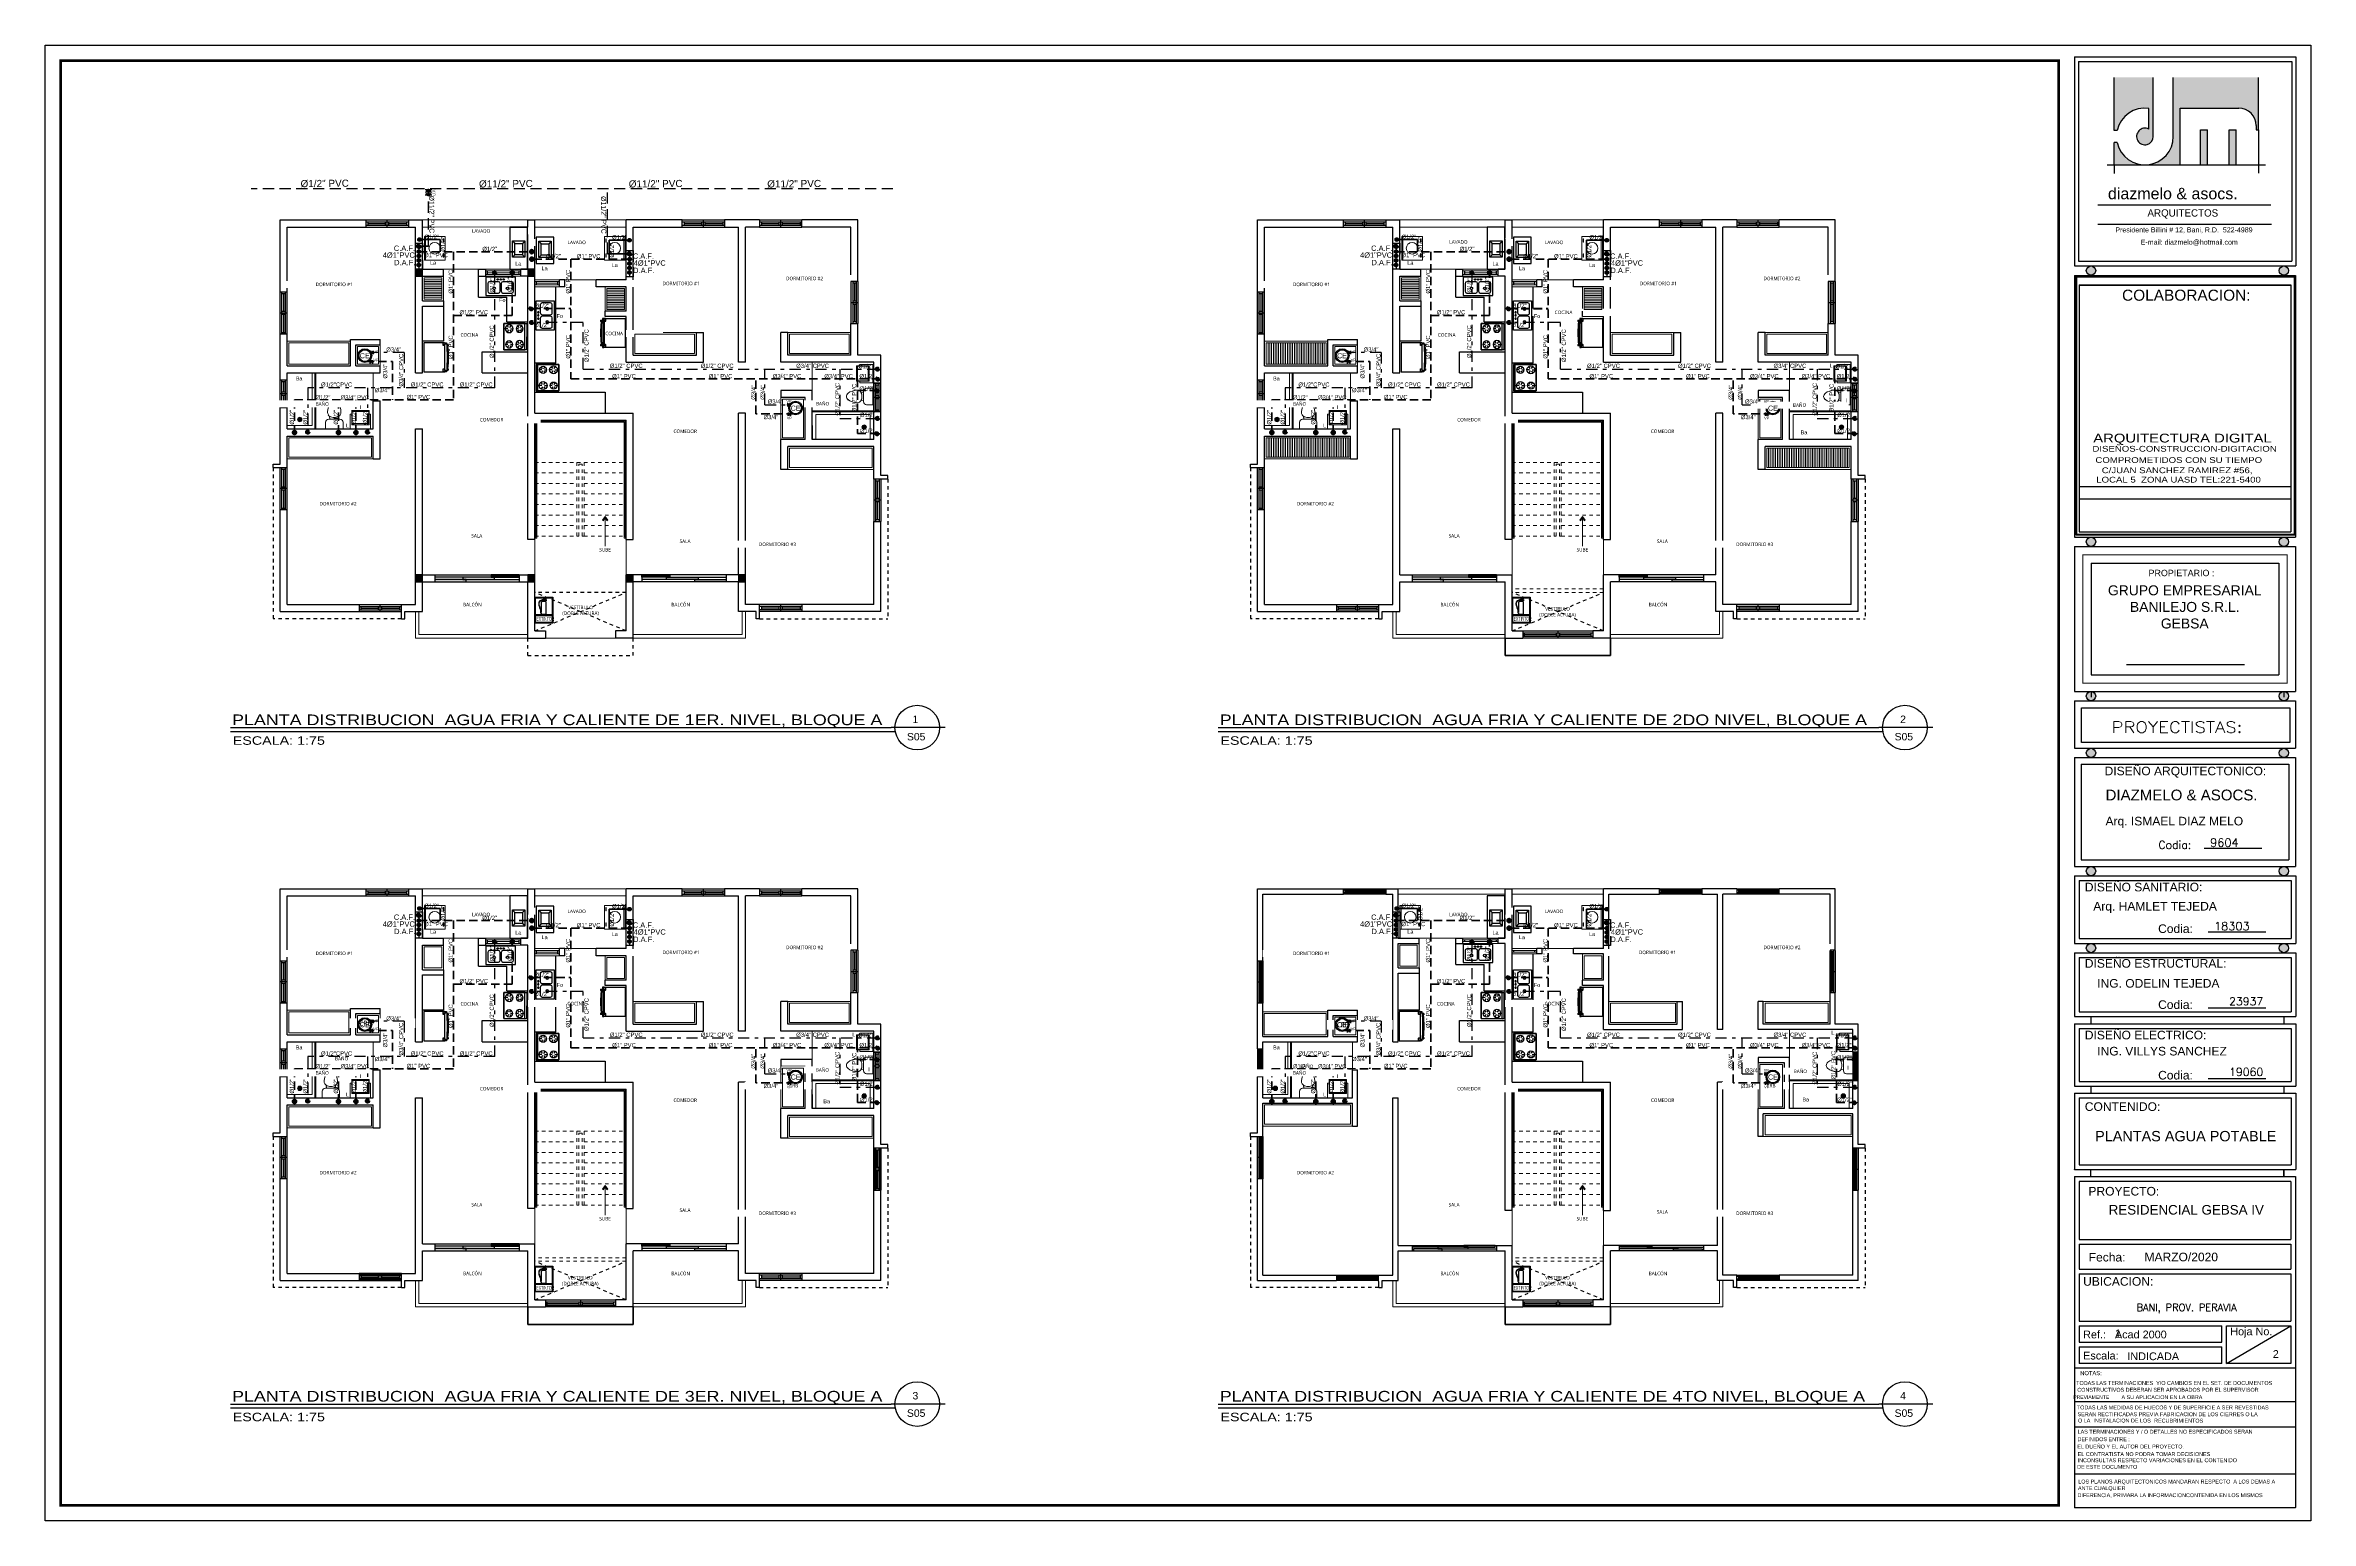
# Model space of a CAD drawing. Header units: feet. Extents: x 1019 to 2236, y -546 to 122.
# Drawn here: x 1054.3 to 1118.8, y -145 to -103 of the extents above; entities that cross this region are included whole.
import ezdxf
from ezdxf.enums import TextEntityAlignment as Align

# ---------------------------------------------------------------- set-up
doc = ezdxf.new("R2010")
doc.units = ezdxf.units.FT
doc.header["$LTSCALE"] = 0.05
doc.header["$MEASUREMENT"] = 0
for name, pattern in [('ACAD_ISO03W100', [30, 12, -18]), ('CONTINUA', [0]), ('DASHDOT', [25.4, 12.7, -6.35, 0, -6.35]), ('DASHED2', [0.375, 0.25, -0.125]), ('HIDDEN', [9.525, 6.35, -3.175])]:
    doc.linetypes.add(name, pattern=pattern)
for name, color, linetype in [('1', 5, 'ACAD_ISO03W100'), ('AGUA_CALIENTE', 1, 'DASHDOT'), ('ANNDTOBJ', 2, 'Continuous'), ('columna', 9, 'Continuous'), ('HOJA', 7, 'Continuous'), ('MARCO', 1, 'Continuous'), ('MUEBLES', 8, 'Continuous'), ('PERT-VENT', 8, 'Continuous'), ('PISO', 8, 'Continuous'), ('TARGETA', 7, 'Continuous'), ('TARJETA2', 1, 'Continuous'), ('TEXTO', 2, 'Continuous'), ('textos', 7, 'Continuous'), ('TEXXT', 2, 'Continuous'), ('TXT', 2, 'Continuous'), ('VUELO', 8, 'HIDDEN')]:
    doc.layers.add(name, color=color, linetype=linetype)
for name, color, linetype, lineweight in [('A-GENM', 8, 'Continuous', 9), ('A-WALL', 7, 'Continuous', 25), ('AGUA POTABLE', 5, 'HIDDEN', 35), ('AGUAFRIA', 5, 'HIDDEN', 30), ('closet', 8, 'Continuous', 5), ('COCINA', 8, 'Continuous', 25), ('escalera', 8, 'DASHED2', 0), ('FURN', 8, 'Continuous', 9), ('I-FURN', 8, 'Continuous', 0), ('MB', 8, 'Continuous', 20), ('P-SANR-FIXT', 8, 'Continuous', 9)]:
    doc.layers.add(name, color=color, linetype=linetype, lineweight=lineweight)
doc.styles.add('ads', font='trebuc.ttf', dxfattribs={"height": 0.14})
doc.styles.add('COMIN Simb Señalizacion', font='')
doc.styles.add('DAMIAN', font='arial.ttf', dxfattribs={"height": 0.12})
doc.styles.add('DIMTEXT', font='arial.ttf')
doc.styles.add('GENERATED_STYLE_1', font='arial.ttf')
doc.styles.get("Standard").update_dxf_attribs({"font": 'arial.ttf'})
doc.styles.add('TITTEXTM', font='romanc.shx')
doc.styles.get('COMIN Simb Señalizacion').set_extended_font_data('Humanst521 BT')

# ---------------------------------------------------------------- blocks, each defined once
blk = doc.blocks.new('A$C3D6C2CD6')
at = {"layer": 'P-SANR-FIXT'}
for p, q in [((0, 1.6), (0.787, 1.6)), ((0, 0.102), (0, 1.6)), ((0.711, 1.6), (0.711, 0.102)), ((0.787, 0), (0.787, 1.6)), ((0.813, 1.6), (0.813, 0)), ((0.711, 0.102), (0, 0.102)), ((0.324, 0.227), (0.324, 0.317)), ((0.333, 0.317), (0.333, 0.227)), ((0.351, 0.227), (0.351, 0.317)), ((0.36, 0.317), (0.36, 0.227)), ((0.378, 0.227), (0.378, 0.317)), ((0.387, 0.317), (0.387, 0.227)), ((0, 0), (0.787, 0)), ((0.124, 0), (0.787, 0)), ((0.813, 0), (0.787, 0)), ((0.813, 0), (0.787, 0))]:
    blk.add_line(p, q, dxfattribs=at)
for centre, radius, start, end in [((0.356, 0.272), 0.0635, 90, 270), ((0.356, 0.272), 0.0635, 90, 270), ((0.328, 0.317), 0.00444, 360, 180), ((0.328, 0.227), 0.00444, 180, 360), ((0.356, 0.317), 0.00444, 360, 180), ((0.356, 0.227), 0.00444, 180, 360), ((0.356, 0.272), 0.0635, 270, 90), ((0.356, 0.272), 0.0635, 270, 90), ((0.383, 0.317), 0.00444, 360, 180), ((0.383, 0.227), 0.00444, 180, 360)]:
    blk.add_arc(centre, radius, start, end, dxfattribs=at)
blk = doc.blocks.new('A$C15954AF6')
at = {"layer": 'P-SANR-FIXT'}
for p, q in [((0, 0.813), (1.75, 0.813)), ((0, 0.813), (0.001, 0.001)), ((1.75, 0.787), (0, 0.787)), ((0.102, 0.711), (1.648, 0.711)), ((0.102, 0.711), (0.102, 0)), ((1.648, 0.711), (1.649, 0)), ((1.75, 0.813), (1.75, 0)), ((1.649, 0), (0.001, 0)), ((1.434, 0.387), (1.523, 0.387)), ((1.523, 0.378), (1.434, 0.378)), ((1.434, 0.36), (1.523, 0.36)), ((1.523, 0.351), (1.434, 0.351)), ((1.434, 0.333), (1.523, 0.333)), ((1.523, 0.324), (1.434, 0.324)), ((1.649, 0), (1.75, 0))]:
    blk.add_line(p, q, dxfattribs=at)
for centre, radius, start, end in [((1.478, 0.355), 0.0635, 0.04719, 180.04719), ((1.478, 0.355), 0.0635, 0.04719, 180.04719), ((1.478, 0.355), 0.0635, 180.04719, 0.04719), ((1.478, 0.355), 0.0635, 180.04719, 0.04719), ((1.434, 0.383), 0.00444, 90.04719, 270.04719), ((1.434, 0.355), 0.00444, 90.04719, 270.04719), ((1.434, 0.328), 0.00444, 90.04719, 270.04719), ((1.523, 0.383), 0.00444, 270.04719, 90.04719), ((1.523, 0.355), 0.00444, 270.04719, 90.04719), ((1.523, 0.328), 0.00444, 270.04719, 90.04719)]:
    blk.add_arc(centre, radius, start, end, dxfattribs=at)
blk = doc.blocks.new('A$C2C3967B4')
at = {"layer": 'COCINA'}
for p, q in [((0.838, 0.52), (0, 0.52)), ((0, 0.52), (0, 0)), ((0.051, 0.342), (0.051, 0.119)), ((0.356, 0.393), (0.102, 0.393)), ((0.102, 0.068), (0.356, 0.068)), ((0.406, 0.119), (0.406, 0.342)), ((0.432, 0.342), (0.432, 0.119)), ((0.737, 0.393), (0.483, 0.393)), ((0.483, 0.068), (0.737, 0.068)), ((0.787, 0.119), (0.787, 0.342)), ((0.838, 0), (0.838, 0.52)), ((0, 0), (0.838, 0))]:
    blk.add_line(p, q, dxfattribs=at)
for centre, radius in [((0.229, 0.202), 0.0381), ((0.33, 0.456), 0.0201), ((0.419, 0.456), 0.0201), ((0.508, 0.456), 0.0201), ((0.61, 0.202), 0.0381)]:
    blk.add_circle(centre, radius, dxfattribs=at)
for centre, start, end in [((0.102, 0.342), 90, 180), ((0.102, 0.119), 180, 270), ((0.356, 0.342), 0, 90), ((0.356, 0.119), 270, 0), ((0.483, 0.342), 90, 180), ((0.483, 0.119), 180, 270), ((0.737, 0.342), 0, 90), ((0.737, 0.119), 270, 0)]:
    blk.add_arc(centre, 0.0508, start, end, dxfattribs=at)
blk = doc.blocks.new('A$C285A50AC')
at = {"layer": 'MUEBLES'}
for p, q in [((0.001, 0.69, -0.889), (0, 0.029, -0.889)), ((0.001, 0.69), (0.001, 0.639)), ((0.763, 0.688), (0.001, 0.69)), ((0.763, 0.688, -0.889), (0.001, 0.69, -0.889)), ((0.762, 0.028, -0.889), (0.763, 0.688, -0.889)), ((0.763, 0.637), (0.763, 0.688)), ((0, 0.029, -0.889), (0.762, 0.028, -0.889)), ((0.001, 0.639), (0.763, 0.637))]:
    blk.add_line(p, q, dxfattribs=at)
at = {"layer": 'MUEBLES', "color": 8}
for p, q in [((0.12, 0.505, 0.003), (0.054, 0.543, 0.003)), ((0.12, 0.467, 0.003), (0.054, 0.429, 0.003)), ((0.12, 0.2, 0.003), (0.065, 0.232, 0.003)), ((0.12, 0.162, 0.003), (0.065, 0.131, 0.003)), ((0.153, 0.143, 0.003), (0.152, 0.08, 0.003)), ((0.153, 0.524, 0.003), (0.153, 0.6, 0.003)), ((0.153, 0.448, 0.003), (0.153, 0.372, 0.003)), ((0.153, 0.219, 0.003), (0.153, 0.283, 0.003)), ((0.186, 0.505, 0.003), (0.252, 0.543, 0.003)), ((0.186, 0.467, 0.003), (0.252, 0.429, 0.003)), ((0.186, 0.2, 0.003), (0.241, 0.232, 0.003)), ((0.186, 0.162, 0.003), (0.241, 0.13, 0.003)), ((0.577, 0.2, 0.003), (0.511, 0.238, 0.003)), ((0.577, 0.162, 0.003), (0.511, 0.124, 0.003)), ((0.577, 0.466, 0.003), (0.522, 0.435, 0.003)), ((0.577, 0.504, 0.003), (0.523, 0.536, 0.003)), ((0.61, 0.523, 0.003), (0.611, 0.587, 0.003)), ((0.61, 0.447, 0.003), (0.61, 0.384, 0.003)), ((0.61, 0.219, 0.003), (0.61, 0.295, 0.003)), ((0.61, 0.142, 0.003), (0.61, 0.066, 0.003)), ((0.643, 0.504, 0.003), (0.698, 0.536, 0.003)), ((0.643, 0.466, 0.003), (0.698, 0.434, 0.003)), ((0.643, 0.199, 0.003), (0.709, 0.237, 0.003)), ((0.643, 0.161, 0.003), (0.709, 0.123, 0.003))]:
    blk.add_line(p, q, dxfattribs=at)
at = {"layer": 'MUEBLES', "extrusion": (-0.001805, -0.999998, 0)}
for p, q in [((0.063, 0.027, -0.622), (0.698, 0.025, -0.622)), ((0.063, 0.027, -0.102), (0.698, 0.025, -0.102))]:
    blk.add_line(p, q, dxfattribs=at)
at = {"layer": 'MUEBLES'}
for centre, radius in [((0.153, 0.486, 0.003), 0.114), ((0.153, 0.181, 0.003), 0.102), ((0.61, 0.181, 0.003), 0.114), ((0.61, 0.485, 0.003), 0.102)]:
    blk.add_circle(centre, radius, dxfattribs=at)
at = {"layer": 'MUEBLES', "color": 8, "extrusion": (-0.001805, -0.999998, 0)}
for centre in [(0.089, -0.038, -0.027), (0.216, -0.038, -0.027), (0.381, -0.038, -0.027), (0.546, -0.038, -0.027), (0.673, -0.038, -0.027)]:
    blk.add_circle(centre, 0.0254, dxfattribs=at)
at = {"layer": 'MUEBLES'}
for points in [[(0.001, 0.69, 0.254), (0.001, 0.639, 0.254), (0.763, 0.637, 0.254), (0.763, 0.688, 0.254)], [(0, 0.029), (0.001, 0.639), (0.763, 0.637), (0.762, 0.028)]]:
    blk.add_3dface(points, dxfattribs=at)
at = {"layer": 'MUEBLES', "color": 8}
for points in [[(0.025, 0.027, -0.076), (0.025, 0.027, -0.533), (0.737, 0.025, -0.533), (0.737, 0.025, -0.076)], [(0.025, 0.027, -0.597), (0.025, 0.027, -0.851), (0.737, 0.025, -0.851), (0.737, 0.025, -0.597)]]:
    blk.add_3dface(points, dxfattribs=at)
blk = doc.blocks.new('A$C007B5363')
at = {"layer": 'COCINA'}
for p, q in [((0, 0.829), (0.594, 0.829)), ((0, 0), (0, 0.829)), ((0.551, 0.816), (0.551, 0.752)), ((0.621, 0.822), (0.557, 0.822)), ((0.557, 0.746), (0.582, 0.746)), ((0.589, 0.752), (0.589, 0.778)), ((0.594, 0.829), (0.601, 0.829)), ((0.594, 0.822), (0.594, 0.829)), ((0.594, 0.045), (0.594, 0.784)), ((0.595, 0.784), (0.621, 0.784)), ((0.601, 0.829), (0.601, 0.822)), ((0.645, 0.829), (0.601, 0.829)), ((0.601, 0.784), (0.601, 0.044)), ((0.627, 0.791), (0.627, 0.816)), ((0.649, 0.778), (0.671, 0.778)), ((0.671, 0.74), (0.651, 0.74)), ((0.654, 0.702), (0.671, 0.702)), ((0.671, 0.778), (0.698, 0.778)), ((0.671, 0.74), (0.671, 0.778)), ((0.671, 0.74), (0.671, 0.778)), ((0.698, 0.74), (0.671, 0.74)), ((0.671, 0.74), (0.671, 0.702)), ((0.671, 0.702), (0.671, 0.74)), ((0.699, 0.74), (0.699, 0.778)), ((0.594, 0), (0, 0)), ((0.551, 0.076), (0.551, 0.013)), ((0.582, 0.083), (0.557, 0.083)), ((0.557, 0.006), (0.621, 0.006)), ((0.589, 0.051), (0.589, 0.076)), ((0.594, 0), (0.594, 0.006)), ((0.594, 0), (0.601, 0)), ((0.621, 0.044), (0.595, 0.044)), ((0.601, 0.006), (0.601, 0)), ((0.601, 0), (0.645, 0)), ((0.627, 0.013), (0.627, 0.038)), ((0.671, 0.051), (0.649, 0.051)), ((0.651, 0.089), (0.671, 0.089)), ((0.671, 0.127), (0.654, 0.127)), ((0.671, 0.127), (0.671, 0.089)), ((0.671, 0.089), (0.671, 0.127)), ((0.671, 0.089), (0.698, 0.089)), ((0.671, 0.051), (0.671, 0.089)), ((0.671, 0.051), (0.671, 0.089)), ((0.698, 0.051), (0.671, 0.051)), ((0.699, 0.051), (0.699, 0.089))]:
    blk.add_line(p, q, dxfattribs=at)
for centre, radius, start, end in [((0.557, 0.816), 0.00635, 90, 180), ((0.557, 0.752), 0.00635, 180, 270), ((0.582, 0.752), 0.00635, 270, 360), ((0.595, 0.778), 0.00635, 90, 180), ((0.621, 0.816), 0.00635, 360, 90), ((0.621, 0.791), 0.00635, 270, 360), ((-3.851, 0.414), 4.515, 354.73513, 5.26487), ((-3.079, 0.414), 3.761, 355.61817, 4.38183), ((-1.675, 0.414), 2.373, 352.11514, 7.88486), ((0.557, 0.076), 0.00635, 90, 180), ((0.557, 0.013), 0.00635, 180, 270), ((0.582, 0.076), 0.00635, 360, 90), ((0.595, 0.051), 0.00635, 180, 270), ((0.621, 0.038), 0.00635, 360, 90), ((0.621, 0.013), 0.00635, 270, 360)]:
    blk.add_arc(centre, radius, start, end, dxfattribs=at)
blk = doc.blocks.new('bath_sink_6127 - bath_sink_6127-V2-Nivel 1')
at = {"layer": 'I-FURN'}
for p, q in [((0.293, 0.297), (-0.127, 0.297)), ((-0.127, 0.297), (-0.127, -0.29)), ((0.395, 0.244), (-0.005, 0.244)), ((-0.005, 0.244), (-0.005, -0.245)), ((0.025, -0.234), (0.025, 0.233)), ((0.025, 0.233), (0.369, 0.233)), ((0.293, 0.244), (0.293, 0.297)), ((0.369, 0.233), (0.369, -0.234)), ((0.395, -0.245), (0.395, 0.244)), ((0.293, -0.29), (-0.127, -0.29)), ((-0.005, -0.245), (0.395, -0.245)), ((0.369, -0.234), (0.025, -0.234)), ((0.293, -0.29), (0.293, -0.245))]:
    blk.add_line(p, q, dxfattribs=at)
blk = doc.blocks.new('Toilet_-_Tank_-_3D_4840 - 17_ High_ Seat Not Visible-536545-Nivel 1')
at = {"layer": 'P-SANR-FIXT'}
for p, q in [((0.248, 0.489), (-0.248, 0.489)), ((-0.248, 0.489), (-0.248, 0.298)), ((-0.159, 0.21), (-0.123, 0.21)), ((-0.123, 0.21), (-0.132, 0.127)), ((-0.123, 0.21), (0.123, 0.21)), ((0.132, 0.127), (0.123, 0.21)), ((0.123, 0.21), (0.159, 0.21)), ((0.248, 0.298), (0.248, 0.489))]:
    blk.add_line(p, q, dxfattribs=at)
for centre, radius, start, end in [((-0.159, 0.298), 0.0889, 180, 270), ((-0.023, 0.008), 0.167, 151.05961, 182.70905), ((-0.083, 0.041), 0.0995, 119.89806, 151.05961), ((0, -0.104), 0.266, 90.10194, 119.89806), ((0, -0.104), 0.266, 60.10194, 89.89806), ((0.083, 0.041), 0.0995, 28.94039, 60.10194), ((0.159, 0.298), 0.0889, 270, 360), ((0.023, 0.008), 0.167, 357.29095, 28.94039), ((0.25, 0.021), 0.441, 182.70905, 218.50584), ((0.011, -0.169), 0.136, 218.50584, 265.21903), ((-0.011, -0.169), 0.136, 274.78097, 321.49416), ((-0.25, 0.021), 0.441, 321.49416, 357.29095)]:
    blk.add_arc(centre, radius, start, end, dxfattribs=at)
blk = doc.blocks.new('A$C6DF15AF1')
for points in [[(0, 0), (0.896, 0), (0.896, 0.067), (0, 0.067)], [(0.796, 0.067), (1.703, 0.067), (1.703, 0.133), (0.796, 0.133)], [(1.603, 0.133), (2.4, 0.133), (2.4, 0.2), (1.603, 0.2)]]:
    blk.add_hatch(color=256).paths.add_polyline_path(points)
at = {"layer": 'PERT-VENT', "extrusion": (-6.28888e-16, -1.94037e-15, -1)}
for points in [[(0, 0), (-0.896, 0), (-0.896, 0.067), (0, 0.067)], [(-0.796, 0.067), (-1.703, 0.067), (-1.703, 0.133), (-0.796, 0.133)], [(-1.603, 0.133), (-2.4, 0.133), (-2.4, 0.2), (-1.603, 0.2)]]:
    blk.add_lwpolyline(points, close=True, dxfattribs=at)
at = {"layer": 'PISO'}
for p, q in [((0, 0.2), (2.4, 0.2)), ((0, 0), (2.4, 0))]:
    blk.add_line(p, q, dxfattribs=at)
at = {"layer": 'PISO', "extrusion": (-6.28888e-16, -1.94037e-15, -1)}
for p, q in [((0.796, 0.133), (0, 0.133)), ((1.703, 0.067), (2.4, 0.067))]:
    blk.add_line(p, q, dxfattribs=at)
blk = doc.blocks.new('A$C01EB0BB3')
at = {"layer": 'FURN'}
for p, q in [((0, 0, 224.56), (0, 0.61, 224.56)), ((0, 0.61, 224.56), (0.533, 0.61, 224.56)), ((0.503, 0.61, 224.56), (0.503, 0, 224.56)), ((0.533, 0.61, 224.56), (0.533, 0, 224.56)), ((0.533, 0, 224.56), (0, 0, 224.56))]:
    blk.add_line(p, q, dxfattribs=at)
at = {"layer": 'FURN', "ltscale": 0.02, "elevation": 224.56}
for points in [[(0.047, 0.536), (0.047, 0.45), (0.032, 0.45), (0.032, 0.536)], [(0.047, 0.143), (0.047, 0.057), (0.032, 0.057), (0.032, 0.143)]]:
    blk.add_lwpolyline(points, close=True, dxfattribs=at)
at = {"layer": 'FURN', "ltscale": 0.02}
blk.add_circle((0.267, 0.305, 224.56), 0.15, dxfattribs=at)
blk = doc.blocks.new('A$C153C7E87')
at = {"layer": 'COCINA'}
for p, q in [((0.076, 0.804), (0.143, 0.731)), ((0.427, 0.804), (0.36, 0.731)), ((0.143, 0.411), (0.076, 0.339)), ((0.36, 0.411), (0.427, 0.339))]:
    blk.add_line(p, q, dxfattribs=at)
at = {"layer": 'COCINA', "extrusion": (1.60732e-15, -2.48059e-15, -1)}
for points in [[(-0.502, 1.2), (0, 1.2), (0, 0), (-0.502, 0)], [(-0.427, 0.339), (-0.076, 0.339), (-0.076, 0.804), (-0.427, 0.804)], [(-0.36, 0.411), (-0.143, 0.411), (-0.143, 0.731), (-0.36, 0.731)]]:
    blk.add_lwpolyline(points, close=True, dxfattribs=at)
blk = doc.blocks.new('A$C074D4DC8')
at = {"layer": 'FURN'}
blk.add_line((0.042, 0.342), (0.042, -0.198), dxfattribs=at)
for points in [[(0.042, 0.342), (-0.008, 0.274), (0.012, 0.262), (0.042, 0.342)], [(0.042, 0.342), (0.092, 0.274), (0.072, 0.262), (0.042, 0.342)]]:
    blk.add_lwpolyline(points, dxfattribs=at)
blk = doc.blocks.new('A$C72735B25')
at = {"layer": 'PERT-VENT', "extrusion": (-1.27878e-17, -1.31713e-15, -1)}
for p, q in [((0, 0), (0, 1.203)), ((0.05, 0), (0.05, 1.203)), ((0.15, 0.648), (0.05, 0.648)), ((0.1, 0.648), (0.1, 1.149)), ((0.15, 0), (0.15, 1.203)), ((0.2, 0), (0.2, 1.203)), ((0.2, 0.602), (0, 0.602)), ((0.15, 0.555), (0.05, 0.555)), ((0.05, 0.05), (0.15, 0.05)), ((0.1, 0.05), (0.1, 0.555))]:
    blk.add_line(p, q, dxfattribs=at)
at = {"layer": 'PERT-VENT', "extrusion": (-1.27878e-17, 1.31713e-15, -1)}
blk.add_line((0.05, 1.153), (0.15, 1.153), dxfattribs=at)
blk = doc.blocks.new('A$C78C8556F')
at = {"layer": 'PERT-VENT', "extrusion": (-2.36659e-12, 8.94772e-16, -1)}
for p, q in [((0, 0.2), (2, 0.2)), ((0, 0.15), (2, 0.15)), ((0, 0.05), (2, 0.05)), ((2, 0), (0, 0)), ((0.047, 0.1), (0.953, 0.1)), ((0.953, 0.15), (0.953, 0.05)), ((1, 0.2), (1, 0)), ((1.047, 0.15), (1.047, 0.05)), ((1.047, 0.1), (1.946, 0.1)), ((1.946, 0.05), (1.946, 0.15))]:
    blk.add_line(p, q, dxfattribs=at)
at = {"layer": 'PERT-VENT'}
blk.add_line((0.047, 0.05), (0.047, 0.15), dxfattribs=at)
blk = doc.blocks.new('A$C59FC24C1')
at = {"layer": 'PERT-VENT', "extrusion": (-2.36783e-12, 8.94772e-16, -1)}
for p, q in [((0, 0), (0, 1.2)), ((0.038, 1.2), (0.038, 0)), ((0.038, 1.165), (0.113, 1.165)), ((0.038, 1.165), (0.113, 1.165)), ((0.075, 1.165), (0.075, 0.635)), ((0.113, 1.2), (0.113, 0)), ((0.15, 1.2), (0.15, 0)), ((0.15, 0.6), (0, 0.6)), ((0.113, 0.635), (0.038, 0.635)), ((0.113, 0.565), (0.038, 0.565)), ((0.038, 0.04), (0.113, 0.04)), ((0.075, 0.565), (0.075, 0.04))]:
    blk.add_line(p, q, dxfattribs=at)
blk = doc.blocks.new('A$C5EA57A7C')
for points in [[(0.038, 0), (0.86, 0), (0.86, 0.05), (0.038, 0.05)], [(0.735, 0.05), (1.6, 0.05), (1.6, 0.1), (0.735, 0.1)], [(1.475, 0.1), (2.362, 0.1), (2.362, 0.15), (1.475, 0.15)]]:
    blk.add_hatch(color=256).paths.add_polyline_path(points)
at = {"layer": 'PERT-VENT', "extrusion": (-6.28888e-16, -1.94037e-15, -1)}
for points in [[(-0.038, 0), (-0.86, 0), (-0.86, 0.05), (-0.038, 0.05)], [(-0.735, 0.05), (-1.6, 0.05), (-1.6, 0.1), (-0.735, 0.1)], [(-1.475, 0.1), (-2.362, 0.1), (-2.362, 0.15), (-1.475, 0.15)]]:
    blk.add_lwpolyline(points, close=True, dxfattribs=at)
at = {"layer": 'PISO'}
for p, q in [((0, 0.15), (2.4, 0.15)), ((0, 0), (2.4, 0))]:
    blk.add_line(p, q, dxfattribs=at)
at = {"layer": 'PISO', "extrusion": (-6.28888e-16, -1.94037e-15, -1)}
for p, q in [((0.823, 0.1), (0, 0.1)), ((1.6, 0.05), (2.4, 0.05))]:
    blk.add_line(p, q, dxfattribs=at)
blk = doc.blocks.new('A$C6FFE63EF')
at = {"layer": 'TEXTO', "ltscale": 0.05}
h = blk.add_hatch(color=256, dxfattribs=at)
h.paths.add_polyline_path([(1.319, 2.87), (1.319, 2.479, 3.622679), (1.401, 2.342), (1.401, 3.449), (0.672, 3.449), (0.672, 2.457), (0.725, 2.457, -0.391497)])
h.paths.add_polyline_path([(1.246, 1.809, -0.351969), (0.725, 2.227), (0.672, 2.227), (0.672, 1.809)])
h.paths.add_polyline_path([(1.91, 2.875), (3.008, 2.875, -0.414214), (3.336, 2.547), (3.336, 2.466), (3.377, 2.466), (3.377, 3.449), (1.779, 3.449), (1.779, 2.342, -0.414214), (1.246, 1.809), (1.91, 1.809)])
h.paths.add_polyline_path([(2.418, 2.465), (2.287, 2.465), (2.287, 1.809), (2.418, 1.809)], flags=17)
h.paths.add_polyline_path([(2.959, 2.465), (2.828, 2.465), (2.828, 1.809), (2.959, 1.809)], flags=17)
for p, q in [((0.671, 2.456), (0.671, 3.448)), ((1.401, 2.341), (1.401, 3.448)), ((1.778, 2.341), (1.778, 3.448)), ((3.377, 2.465), (3.377, 3.448)), ((1.319, 2.479), (1.319, 2.869)), ((1.909, 1.808), (1.909, 2.874)), ((1.909, 2.874), (3.008, 2.874)), ((0.725, 2.456), (0.671, 2.456)), ((0.671, 1.808), (0.671, 2.227)), ((0.725, 2.227), (0.671, 2.227)), ((2.287, 1.808), (2.287, 2.464)), ((2.287, 2.464), (2.418, 2.464)), ((2.418, 1.808), (2.418, 2.464)), ((2.828, 1.808), (2.828, 2.464)), ((2.828, 2.464), (2.959, 2.464)), ((2.959, 1.808), (2.959, 2.464)), ((3.336, 2.546), (3.336, 2.465)), ((3.336, 2.465), (3.377, 2.465)), ((3.377, 2.465), (3.377, 1.653)), ((0.534, 1.808), (3.512, 1.808)), ((0.671, 1.808), (0.671, 1.647)), ((0.362, 1.057), (3.61, 1.057)), ((0.362, 0.698), (3.622, 0.698))]:
    blk.add_line(p, q, dxfattribs=at)
for centre, radius, start, end in [((1.245, 2.341), 0.533, 82.0412, 167.5619), ((3.008, 2.546), 0.328, 0, 90), ((1.245, 2.341), 0.533, 192.4381, 0), ((1.245, 2.341), 0.156, 61.7263, 0)]:
    blk.add_arc(centre, radius, start, end, dxfattribs=at)
at = {"layer": 'TEXTO', "ltscale": 0.3, "width": 13.01141, "attachment_point": 1}
for s, insert, char_height in [('{\\fSwis721 Blk BT|b0|i0|c0|p34;diazmelo & asocs.}', (0.552, 1.378), 0.21489), ('{\\fComic Sans MS|b0|i0|c0|p66;ARQUITECTOS}', (1.293, 0.975), 0.13753), ('{\\fArial|b0|i0|c0|p34;Presidente Billini # 12, Bani, R.D.  522-4989}', (0.69, 0.636), 0.09455), ('{\\fArial|b0|i0|c0|p34;E-mail: diazmelo@hotmail.com}', (1.167, 0.405), 0.09455)]:
    blk.add_mtext(s, dxfattribs=dict(at, insert=insert, char_height=char_height))
blk = doc.blocks.new('A$C5F285EFA')
at = {"layer": 'P-SANR-FIXT'}
for p, q in [((0, 0.813), (1.8, 0.813)), ((0, 0.813), (0.001, 0.001)), ((1.8, 0.787), (0, 0.787)), ((0.102, 0.711), (1.698, 0.711)), ((0.102, 0.711), (0.102, 0)), ((1.698, 0.711), (1.699, 0)), ((1.8, 0.813), (1.8, 0)), ((1.699, 0), (0.001, 0)), ((1.484, 0.387), (1.573, 0.387)), ((1.573, 0.378), (1.484, 0.378)), ((1.484, 0.36), (1.573, 0.36)), ((1.573, 0.351), (1.484, 0.351)), ((1.484, 0.333), (1.573, 0.333)), ((1.573, 0.324), (1.484, 0.324)), ((1.699, 0), (1.8, 0))]:
    blk.add_line(p, q, dxfattribs=at)
for centre, radius, start, end in [((1.528, 0.355), 0.0635, 0.04719, 180.04719), ((1.528, 0.355), 0.0635, 0.04719, 180.04719), ((1.528, 0.355), 0.0635, 180.04719, 0.04719), ((1.528, 0.355), 0.0635, 180.04719, 0.04719), ((1.484, 0.383), 0.00444, 90.04719, 270.04719), ((1.484, 0.355), 0.00444, 90.04719, 270.04719), ((1.484, 0.328), 0.00444, 90.04719, 270.04719), ((1.573, 0.383), 0.00444, 270.04719, 90.04719), ((1.573, 0.355), 0.00444, 270.04719, 90.04719), ((1.573, 0.328), 0.00444, 270.04719, 90.04719)]:
    blk.add_arc(centre, radius, start, end, dxfattribs=at)
blk = doc.blocks.new('A$C3F8C01F5')
at = {"layer": 'ANNDTOBJ'}
for p, q in [((0, 0.223), (0.154, 0.223)), ((0, 0), (0, 0.223)), ((0.005, 0.075), (0.005, 0.214)), ((0.009, 0.218), (0.145, 0.218)), ((0.052, 0.196), (0.048, 0.193)), ((0.058, 0.198), (0.052, 0.196)), ((0.064, 0.2), (0.058, 0.198)), ((0.06, 0.195), (0.064, 0.196)), ((0.069, 0.2), (0.064, 0.2)), ((0.064, 0.196), (0.074, 0.196)), ((0.072, 0.2), (0.069, 0.2)), ((0.081, 0.207), (0.072, 0.202)), ((0.072, 0.202), (0.072, 0.2)), ((0.074, 0.196), (0.074, 0.195)), ((0.078, 0.196), (0.079, 0.197)), ((0.078, 0.195), (0.078, 0.196)), ((0.08, 0.195), (0.078, 0.195)), ((0.079, 0.198), (0.08, 0.199)), ((0.079, 0.197), (0.079, 0.198)), ((0.08, 0.199), (0.085, 0.199)), ((0.09, 0.21), (0.081, 0.207)), ((0.083, 0.202), (0.084, 0.204)), ((0.086, 0.202), (0.083, 0.202)), ((0.084, 0.204), (0.095, 0.21)), ((0.085, 0.199), (0.091, 0.198)), ((0.091, 0.201), (0.086, 0.202)), ((0.097, 0.212), (0.09, 0.21)), ((0.096, 0.201), (0.091, 0.201)), ((0.091, 0.198), (0.091, 0.197)), ((0.091, 0.197), (0.093, 0.197)), ((0.093, 0.197), (0.095, 0.198)), ((0.095, 0.21), (0.097, 0.21)), ((0.095, 0.198), (0.097, 0.198)), ((0.102, 0.199), (0.096, 0.201)), ((0.097, 0.21), (0.097, 0.212)), ((0.097, 0.198), (0.098, 0.197)), ((0.098, 0.197), (0.099, 0.196)), ((0.099, 0.196), (0.104, 0.197)), ((0.103, 0.197), (0.102, 0.199)), ((0.104, 0.197), (0.103, 0.197)), ((0.149, 0.214), (0.149, 0.075)), ((0.154, 0.223), (0.154, 0)), ((0.154, 0), (0, 0)), ((0.005, 0.009), (0.005, 0.062)), ((0.145, 0.071), (0.009, 0.071)), ((0.009, 0.066), (0.145, 0.066)), ((0.145, 0.005), (0.009, 0.005)), ((0.034, 0.176), (0.033, 0.169)), ((0.033, 0.169), (0.033, 0.163)), ((0.033, 0.163), (0.034, 0.157)), ((0.035, 0.179), (0.034, 0.176)), ((0.034, 0.157), (0.035, 0.151)), ((0.037, 0.184), (0.035, 0.179)), ((0.035, 0.151), (0.037, 0.145)), ((0.036, 0.169), (0.037, 0.174)), ((0.037, 0.162), (0.036, 0.169)), ((0.04, 0.188), (0.037, 0.184)), ((0.037, 0.174), (0.039, 0.18)), ((0.038, 0.154), (0.037, 0.162)), ((0.037, 0.145), (0.041, 0.135)), ((0.042, 0.144), (0.038, 0.154)), ((0.039, 0.18), (0.042, 0.185)), ((0.043, 0.191), (0.04, 0.188)), ((0.041, 0.135), (0.047, 0.121)), ((0.042, 0.185), (0.047, 0.189)), ((0.047, 0.132), (0.042, 0.144)), ((0.048, 0.193), (0.043, 0.191)), ((0.047, 0.189), (0.053, 0.192)), ((0.05, 0.123), (0.047, 0.132)), ((0.047, 0.121), (0.049, 0.115)), ((0.049, 0.115), (0.05, 0.108)), ((0.05, 0.096), (0.049, 0.095)), ((0.049, 0.095), (0.049, 0.09)), ((0.049, 0.09), (0.05, 0.089)), ((0.053, 0.116), (0.05, 0.123)), ((0.05, 0.108), (0.05, 0.106)), ((0.05, 0.106), (0.05, 0.106)), ((0.05, 0.106), (0.05, 0.1)), ((0.05, 0.1), (0.05, 0.099)), ((0.05, 0.099), (0.05, 0.096)), ((0.05, 0.089), (0.056, 0.089)), ((0.053, 0.192), (0.06, 0.195)), ((0.054, 0.111), (0.053, 0.116)), ((0.054, 0.106), (0.054, 0.111)), ((0.055, 0.106), (0.054, 0.106)), ((0.054, 0.099), (0.055, 0.1)), ((0.054, 0.097), (0.054, 0.099)), ((0.055, 0.095), (0.054, 0.097)), ((0.055, 0.1), (0.055, 0.106)), ((0.056, 0.095), (0.055, 0.095)), ((0.056, 0.179), (0.056, 0.095)), ((0.056, 0.089), (0.056, 0.081)), ((0.06, 0.077), (0.094, 0.077)), ((0.072, 0.191), (0.07, 0.188)), ((0.07, 0.188), (0.083, 0.188)), ((0.073, 0.195), (0.072, 0.194)), ((0.072, 0.194), (0.072, 0.191)), ((0.074, 0.195), (0.073, 0.195)), ((0.081, 0.191), (0.08, 0.195)), ((0.083, 0.188), (0.081, 0.191)), ((0.098, 0.081), (0.098, 0.179)), ((0.149, 0.062), (0.149, 0.009))]:
    blk.add_line(p, q, dxfattribs=at)
at = {"layer": 'ANNDTOBJ', "linetype": 'Continuous', "ltscale": 5}
blk.add_line((0.117, 0), (0, 0), dxfattribs=at)
at = {"layer": 'ANNDTOBJ'}
for centre, radius, start, end in [((0.009, 0.214), 0.0042, 90, 180), ((0.145, 0.214), 0.0042, 0, 90), ((0.009, 0.075), 0.0042, 180, 270), ((0.009, 0.062), 0.0042, 90, 180), ((0.009, 0.009), 0.0042, 180, 270), ((0.06, 0.179), 0.00374, 129.008, 180), ((0.06, 0.081), 0.0042, 180, 270), ((0.077, 0.158), 0.0308, 103.7582, 129.008), ((0.077, 0.158), 0.0308, 50.992, 78.4551), ((0.094, 0.081), 0.0042, 270, 0), ((0.094, 0.179), 0.00374, 0, 50.992), ((0.145, 0.075), 0.0042, 270, 0), ((0.145, 0.062), 0.0042, 0, 90), ((0.145, 0.009), 0.0042, 270, 0)]:
    blk.add_arc(centre, radius, start, end, dxfattribs=at)
at = {"layer": 'ANNDTOBJ', "style": 'COMIN Simb Señalizacion', "width": 0.56}
blk.add_text('EXTINTOR', height=0.033, dxfattribs=at).set_placement((0.012, 0.019))
blk = doc.blocks.new('A$C40CA57DC')
at = {"layer": 'ANNDTOBJ'}
h = blk.add_hatch(color=256, dxfattribs=at)
h.dxf.hatch_style = 1
h.paths.add_polyline_path([(0.03, 0.23, 0.199744), (0, 0.15, 0.199744), (0.03, 0.07), (0.12, 0.15)])
h.paths.add_polyline_path([(0.23, 0.15, 0.198081), (0.2, 0.23), (0.12, 0.15), (0.2, 0.07, 0.198081)])
at = {"layer": 'ANNDTOBJ', "linetype": 'Continuous'}
for p, q in [((0, 0), (0, 0.3)), ((0.23, 0), (0.23, 0.3))]:
    blk.add_line(p, q, dxfattribs=at)
at = {"layer": 'ANNDTOBJ'}
for p, q in [((0.03, 0.07), (0.2, 0.23)), ((0.2, 0.07), (0.03, 0.23))]:
    blk.add_line(p, q, dxfattribs=at)
at = {"layer": 'ANNDTOBJ', "linetype": 'Continuous'}
blk.add_circle((0.12, 0.15), 0.116, dxfattribs=at)
blk = doc.blocks.new('A$C012446DC')
at = {"layer": 'PISO'}
h = blk.add_hatch(dxfattribs=at)
h.set_pattern_fill('ANSI31', color=256, scale=0.008571, angle=180)
h.set_pattern_definition([(225, (206536.064322, 1154820.960068), (0.0192434059784, -0.0192434059784), [])])
h.paths.add_polyline_path([(0, 0), (0.2, 0), (0.2, 0.2), (0, 0.2)])
at = {"layer": 'columna'}
blk.add_lwpolyline([(0.2, 0.2), (0, 0.2), (0, 0), (0.2, 0)], close=True, dxfattribs=at)
blk = doc.blocks.new('A$C387E0859')
for p in [(0, 8.7), (3.2, 8.7), (0, 0), (3.2, 0), (6, 0), (9.2, 0)]:
    blk.add_blockref('A$C012446DC', p)

msp = doc.modelspace()

# ---------------------------------------------------------------- hatches: boundary and pattern name
at = {"layer": 'AGUA POTABLE', "ltscale": 3}
h = msp.add_hatch(color=256, dxfattribs=at)
h.dxf.hatch_style = 1
edge = h.paths.add_edge_path()
edge.add_arc((1064.906, -108.978), 0.0498, -83.35701, 276.64299)
h = msp.add_hatch(color=256, dxfattribs=at)
h.dxf.hatch_style = 1
edge = h.paths.add_edge_path()
edge.add_arc((1064.908, -108.855), 0.0498, -83.35701, 276.64299)
h = msp.add_hatch(color=256, dxfattribs=at)
h.dxf.hatch_style = 1
edge = h.paths.add_edge_path()
edge.add_arc((1092.732, -108.978), 0.0498, -83.35701, 276.64299)
h = msp.add_hatch(color=256, dxfattribs=at)
h.dxf.hatch_style = 1
edge = h.paths.add_edge_path()
edge.add_arc((1092.734, -108.855), 0.0498, -83.35701, 276.64299)
h = msp.add_hatch(color=256, dxfattribs=at)
h.dxf.hatch_style = 1
edge = h.paths.add_edge_path()
edge.add_arc((1064.904, -109.235), 0.0498, -83.35701, 276.64299)
h = msp.add_hatch(color=256, dxfattribs=at)
h.dxf.hatch_style = 1
edge = h.paths.add_edge_path()
edge.add_arc((1064.905, -109.105), 0.0498, -83.35701, 276.64299)
h = msp.add_hatch(color=256, dxfattribs=at)
h.dxf.hatch_style = 1
edge = h.paths.add_edge_path()
edge.add_arc((1067.568, -109.454), 0.0576, 0, 360)
h = msp.add_hatch(color=256, dxfattribs=at)
h.dxf.hatch_style = 1
edge = h.paths.add_edge_path()
edge.add_arc((1070.906, -109.193), 0.0498, -83.35701, 276.64299)
h = msp.add_hatch(color=256, dxfattribs=at)
h.dxf.hatch_style = 1
edge = h.paths.add_edge_path()
edge.add_arc((1070.908, -109.07), 0.0498, -83.35701, 276.64299)
h = msp.add_hatch(color=256, dxfattribs=at)
h.dxf.hatch_style = 1
edge = h.paths.add_edge_path()
edge.add_arc((1092.73, -109.235), 0.0498, -83.35701, 276.64299)
h = msp.add_hatch(color=256, dxfattribs=at)
h.dxf.hatch_style = 1
edge = h.paths.add_edge_path()
edge.add_arc((1092.731, -109.105), 0.0498, -83.35701, 276.64299)
h = msp.add_hatch(color=256, dxfattribs=at)
h.dxf.hatch_style = 1
edge = h.paths.add_edge_path()
edge.add_arc((1095.394, -109.454), 0.0576, 0, 360)
h = msp.add_hatch(color=256, dxfattribs=at)
h.dxf.hatch_style = 1
edge = h.paths.add_edge_path()
edge.add_arc((1098.732, -109.193), 0.0498, -83.35701, 276.64299)
h = msp.add_hatch(color=256, dxfattribs=at)
h.dxf.hatch_style = 1
edge = h.paths.add_edge_path()
edge.add_arc((1098.734, -109.07), 0.0498, -83.35701, 276.64299)
at = {"layer": 'AGUA POTABLE', "ltscale": 0.75}
h = msp.add_hatch(color=256, dxfattribs=at)
h.dxf.hatch_style = 1
edge = h.paths.add_edge_path()
edge.add_arc((1068.108, -110.474), 0.0576, 0, 360)
h = msp.add_hatch(color=256, dxfattribs=at)
h.dxf.hatch_style = 1
edge = h.paths.add_edge_path()
edge.add_arc((1077.975, -112.476), 0.0576, 0, 360)
h = msp.add_hatch(color=256, dxfattribs=at)
h.dxf.hatch_style = 1
edge = h.paths.add_edge_path()
edge.add_arc((1105.781, -112.808), 0.0576, 0, 360)
h = msp.add_hatch(color=256, dxfattribs=at)
h.dxf.hatch_style = 1
edge = h.paths.add_edge_path()
edge.add_arc((1105.801, -112.476), 0.0576, 0, 360)
at = {"layer": 'AGUA POTABLE', "ltscale": 3}
h = msp.add_hatch(color=256, dxfattribs=at)
h.dxf.hatch_style = 1
edge = h.paths.add_edge_path()
edge.add_arc((1061.367, -114.005), 0.0576, 0, 360)
h = msp.add_hatch(color=256, dxfattribs=at)
h.dxf.hatch_style = 1
edge = h.paths.add_edge_path()
edge.add_arc((1062.618, -114.005), 0.0576, 0, 360)
h = msp.add_hatch(color=256, dxfattribs=at)
h.dxf.hatch_style = 1
edge = h.paths.add_edge_path()
edge.add_arc((1063.117, -114.005), 0.0576, 0, 360)
at = {"layer": 'AGUA POTABLE', "ltscale": 0.75}
h = msp.add_hatch(color=256, dxfattribs=at)
h.dxf.hatch_style = 1
edge = h.paths.add_edge_path()
edge.add_arc((1077.955, -114.03), 0.0576, 0, 360)
at = {"layer": 'AGUA POTABLE', "ltscale": 3}
h = msp.add_hatch(color=256, dxfattribs=at)
h.dxf.hatch_style = 1
edge = h.paths.add_edge_path()
edge.add_arc((1089.193, -114.005), 0.0576, 0, 360)
h = msp.add_hatch(color=256, dxfattribs=at)
h.dxf.hatch_style = 1
edge = h.paths.add_edge_path()
edge.add_arc((1090.444, -114.005), 0.0576, 0, 360)
h = msp.add_hatch(color=256, dxfattribs=at)
h.dxf.hatch_style = 1
edge = h.paths.add_edge_path()
edge.add_arc((1090.943, -114.005), 0.0576, 0, 360)
at = {"layer": 'AGUA POTABLE', "ltscale": 0.75}
h = msp.add_hatch(color=256, dxfattribs=at)
h.dxf.hatch_style = 1
edge = h.paths.add_edge_path()
edge.add_arc((1105.781, -114.03), 0.0576, 0, 360)
at = {"layer": 'AGUA POTABLE', "ltscale": 3}
h = msp.add_hatch(color=256, dxfattribs=at)
h.dxf.hatch_style = 1
edge = h.paths.add_edge_path()
edge.add_arc((1064.904, -128.278), 0.0498, -83.35701, 276.64299)
h = msp.add_hatch(color=256, dxfattribs=at)
h.dxf.hatch_style = 1
edge = h.paths.add_edge_path()
edge.add_arc((1064.905, -128.148), 0.0498, -83.35701, 276.64299)
h = msp.add_hatch(color=256, dxfattribs=at)
h.dxf.hatch_style = 1
edge = h.paths.add_edge_path()
edge.add_arc((1064.906, -128.021), 0.0498, -83.35701, 276.64299)
h = msp.add_hatch(color=256, dxfattribs=at)
h.dxf.hatch_style = 1
edge = h.paths.add_edge_path()
edge.add_arc((1064.908, -127.898), 0.0498, -83.35701, 276.64299)
h = msp.add_hatch(color=256, dxfattribs=at)
h.dxf.hatch_style = 1
edge = h.paths.add_edge_path()
edge.add_arc((1070.906, -128.236), 0.0498, -83.35701, 276.64299)
h = msp.add_hatch(color=256, dxfattribs=at)
h.dxf.hatch_style = 1
edge = h.paths.add_edge_path()
edge.add_arc((1070.908, -128.113), 0.0498, -83.35701, 276.64299)
h = msp.add_hatch(color=256, dxfattribs=at)
h.dxf.hatch_style = 1
edge = h.paths.add_edge_path()
edge.add_arc((1092.73, -128.278), 0.0498, -83.35701, 276.64299)
h = msp.add_hatch(color=256, dxfattribs=at)
h.dxf.hatch_style = 1
edge = h.paths.add_edge_path()
edge.add_arc((1092.731, -128.148), 0.0498, -83.35701, 276.64299)
h = msp.add_hatch(color=256, dxfattribs=at)
h.dxf.hatch_style = 1
edge = h.paths.add_edge_path()
edge.add_arc((1092.732, -128.021), 0.0498, -83.35701, 276.64299)
h = msp.add_hatch(color=256, dxfattribs=at)
h.dxf.hatch_style = 1
edge = h.paths.add_edge_path()
edge.add_arc((1092.734, -127.898), 0.0498, -83.35701, 276.64299)
h = msp.add_hatch(color=256, dxfattribs=at)
h.dxf.hatch_style = 1
edge = h.paths.add_edge_path()
edge.add_arc((1098.732, -128.236), 0.0498, -83.35701, 276.64299)
h = msp.add_hatch(color=256, dxfattribs=at)
h.dxf.hatch_style = 1
edge = h.paths.add_edge_path()
edge.add_arc((1098.734, -128.113), 0.0498, -83.35701, 276.64299)
h = msp.add_hatch(color=256, dxfattribs=at)
h.dxf.hatch_style = 1
edge = h.paths.add_edge_path()
edge.add_arc((1067.568, -128.497), 0.0576, 0, 360)
h = msp.add_hatch(color=256, dxfattribs=at)
h.dxf.hatch_style = 1
edge = h.paths.add_edge_path()
edge.add_arc((1095.394, -128.497), 0.0576, 0, 360)
at = {"layer": 'AGUA POTABLE', "ltscale": 0.75}
h = msp.add_hatch(color=256, dxfattribs=at)
h.dxf.hatch_style = 1
edge = h.paths.add_edge_path()
edge.add_arc((1068.108, -129.517), 0.0576, 0, 360)
h = msp.add_hatch(color=256, dxfattribs=at)
h.dxf.hatch_style = 1
edge = h.paths.add_edge_path()
edge.add_arc((1095.934, -129.517), 0.0576, 0, 360)
h = msp.add_hatch(color=256, dxfattribs=at)
h.dxf.hatch_style = 1
edge = h.paths.add_edge_path()
edge.add_arc((1077.975, -131.519), 0.0576, 0, 360)
h = msp.add_hatch(color=256, dxfattribs=at)
h.dxf.hatch_style = 1
edge = h.paths.add_edge_path()
edge.add_arc((1105.801, -131.519), 0.0576, 0, 360)
at = {"layer": 'AGUA POTABLE', "ltscale": 3}
h = msp.add_hatch(color=256, dxfattribs=at)
h.dxf.hatch_style = 1
edge = h.paths.add_edge_path()
edge.add_arc((1061.367, -133.047), 0.0576, 0, 360)
h = msp.add_hatch(color=256, dxfattribs=at)
h.dxf.hatch_style = 1
edge = h.paths.add_edge_path()
edge.add_arc((1062.618, -133.047), 0.0576, 0, 360)
h = msp.add_hatch(color=256, dxfattribs=at)
h.dxf.hatch_style = 1
edge = h.paths.add_edge_path()
edge.add_arc((1063.117, -133.047), 0.0576, 0, 360)
at = {"layer": 'AGUA POTABLE', "ltscale": 0.75}
h = msp.add_hatch(color=256, dxfattribs=at)
h.dxf.hatch_style = 1
edge = h.paths.add_edge_path()
edge.add_arc((1077.955, -133.073), 0.0576, 0, 360)
at = {"layer": 'AGUA POTABLE', "ltscale": 3}
h = msp.add_hatch(color=256, dxfattribs=at)
h.dxf.hatch_style = 1
edge = h.paths.add_edge_path()
edge.add_arc((1089.193, -133.047), 0.0576, 0, 360)
h = msp.add_hatch(color=256, dxfattribs=at)
h.dxf.hatch_style = 1
edge = h.paths.add_edge_path()
edge.add_arc((1090.444, -133.047), 0.0576, 0, 360)
h = msp.add_hatch(color=256, dxfattribs=at)
h.dxf.hatch_style = 1
edge = h.paths.add_edge_path()
edge.add_arc((1090.943, -133.047), 0.0576, 0, 360)
at = {"layer": 'AGUA POTABLE', "ltscale": 0.75}
h = msp.add_hatch(color=256, dxfattribs=at)
h.dxf.hatch_style = 1
edge = h.paths.add_edge_path()
edge.add_arc((1105.781, -133.073), 0.0576, 0, 360)
at = {"layer": 'AGUA_CALIENTE', "ltscale": 0.5}
h = msp.add_hatch(color=256, dxfattribs=at)
h.dxf.hatch_style = 1
edge = h.paths.add_edge_path()
edge.add_arc((1067.067, -109.454), 0.0576, 0, 360)
h = msp.add_hatch(color=256, dxfattribs=at)
h.dxf.hatch_style = 1
edge = h.paths.add_edge_path()
edge.add_arc((1094.893, -109.454), 0.0576, 0, 360)
h = msp.add_hatch(color=256, dxfattribs=at)
h.dxf.hatch_style = 1
edge = h.paths.add_edge_path()
edge.add_arc((1077.967, -112.197), 0.0576, 0, 360)
h = msp.add_hatch(color=256, dxfattribs=at)
h.dxf.hatch_style = 1
edge = h.paths.add_edge_path()
edge.add_arc((1105.793, -112.197), 0.0576, 0, 360)
h = msp.add_hatch(color=256, dxfattribs=at)
h.dxf.hatch_style = 1
edge = h.paths.add_edge_path()
edge.add_arc((1061.744, -113.991), 0.0576, 0, 360)
h = msp.add_hatch(color=256, dxfattribs=at)
h.dxf.hatch_style = 1
edge = h.paths.add_edge_path()
edge.add_arc((1063.448, -113.991), 0.0576, 0, 360)
h = msp.add_hatch(color=256, dxfattribs=at)
h.dxf.hatch_style = 1
edge = h.paths.add_edge_path()
edge.add_arc((1089.57, -113.991), 0.0576, 0, 360)
h = msp.add_hatch(color=256, dxfattribs=at)
h.dxf.hatch_style = 1
edge = h.paths.add_edge_path()
edge.add_arc((1091.274, -113.991), 0.0576, 0, 360)
h = msp.add_hatch(color=256, dxfattribs=at)
h.dxf.hatch_style = 1
edge = h.paths.add_edge_path()
edge.add_arc((1105.793, -113.601), 0.0576, 0, 360)
h = msp.add_hatch(color=256, dxfattribs=at)
h.dxf.hatch_style = 1
edge = h.paths.add_edge_path()
edge.add_arc((1067.067, -128.497), 0.0576, 0, 360)
h = msp.add_hatch(color=256, dxfattribs=at)
h.dxf.hatch_style = 1
edge = h.paths.add_edge_path()
edge.add_arc((1094.893, -128.497), 0.0576, 0, 360)
h = msp.add_hatch(color=256, dxfattribs=at)
h.dxf.hatch_style = 1
edge = h.paths.add_edge_path()
edge.add_arc((1077.967, -131.24), 0.0576, 0, 360)
h = msp.add_hatch(color=256, dxfattribs=at)
h.dxf.hatch_style = 1
edge = h.paths.add_edge_path()
edge.add_arc((1105.793, -131.24), 0.0576, 0, 360)
h = msp.add_hatch(color=256, dxfattribs=at)
h.dxf.hatch_style = 1
edge = h.paths.add_edge_path()
edge.add_arc((1077.967, -132.643), 0.0576, 0, 360)
h = msp.add_hatch(color=256, dxfattribs=at)
h.dxf.hatch_style = 1
edge = h.paths.add_edge_path()
edge.add_arc((1061.744, -133.034), 0.0576, 0, 360)
h = msp.add_hatch(color=256, dxfattribs=at)
h.dxf.hatch_style = 1
edge = h.paths.add_edge_path()
edge.add_arc((1063.448, -133.034), 0.0576, 0, 360)
h = msp.add_hatch(color=256, dxfattribs=at)
h.dxf.hatch_style = 1
edge = h.paths.add_edge_path()
edge.add_arc((1089.57, -133.034), 0.0576, 0, 360)
h = msp.add_hatch(color=256, dxfattribs=at)
h.dxf.hatch_style = 1
edge = h.paths.add_edge_path()
edge.add_arc((1091.274, -133.034), 0.0576, 0, 360)
at = {"layer": 'closet'}
h = msp.add_hatch(dxfattribs=at)
h.set_pattern_fill('ANSI31', color=256, scale=0.4, angle=315, style=0)
h.set_pattern_definition([(0, (1065.06024, -110.20415), (2e-17, 0.05), [])])
h.paths.add_polyline_path([(1065.06, -110.204), (1065.56, -110.204), (1065.56, -109.604), (1065.06, -109.604)])
h = msp.add_hatch(dxfattribs=at)
h.set_pattern_fill('ANSI31', color=256, scale=0.4, angle=315, style=0)
h.set_pattern_definition([(0, (1092.886287, -110.20415), (2e-17, 0.05), [])])
h.paths.add_polyline_path([(1092.886, -110.204), (1093.386, -110.204), (1093.386, -109.604), (1092.886, -109.604)])
h = msp.add_hatch(dxfattribs=at)
h.set_pattern_fill('ANSI31', color=256, scale=0.4, angle=45, style=0)
h.set_pattern_definition([(90, (1089.036287, -114.75415), (-0.05, 7e-18), [])])
h.paths.add_polyline_path([(1089.036, -112.054), (1090.736, -112.054), (1090.736, -111.454), (1089.036, -111.454)])
h = msp.add_hatch(dxfattribs=at)
h.set_pattern_fill('ANSI31', color=256, scale=0.4, angle=45, style=0)
h.set_pattern_definition([(90, (1089.036287, -114.70415), (-0.05, 7e-18), [])])
h.paths.add_polyline_path([(1089.036, -114.704), (1091.386, -114.704), (1091.386, -114.154), (1089.036, -114.154)])
h = msp.add_hatch(dxfattribs=at)
h.set_pattern_fill('ANSI31', color=256, scale=0.4, angle=45, style=0)
h.set_pattern_definition([(90, (1103.286287, -115.00415), (-0.05, 7e-18), [])])
h.paths.add_polyline_path([(1103.286, -115.004), (1105.636, -115.004), (1105.636, -114.454), (1103.286, -114.454)])
at = {"layer": 'textos'}
h = msp.add_hatch(color=7, dxfattribs=at)
h.paths.add_polyline_path([(1112.65, -109.396, 1), (1112.384, -109.396, 1)])
h.paths.add_polyline_path([(1118.145, -109.396, 1), (1117.878, -109.396, 1)])
h = msp.add_hatch(color=7, dxfattribs=at)
h.paths.add_polyline_path([(1112.65, -117.114, 1), (1112.384, -117.114, 1)])
h.paths.add_polyline_path([(1118.145, -117.114, 1), (1117.878, -117.114, 1)])
h = msp.add_hatch(color=7, dxfattribs=at)
h.paths.add_polyline_path([(1112.517, -121.373, 1), (1112.517, -121.639, 1)])
h.paths.add_polyline_path([(1118.011, -121.373, 1), (1118.011, -121.639, 1)])
h = msp.add_hatch(color=7, dxfattribs=at)
h.paths.add_polyline_path([(1112.517, -122.994, 1), (1112.517, -123.26, 1)])
h.paths.add_polyline_path([(1118.011, -122.994, 1), (1118.011, -123.26, 1)])
h = msp.add_hatch(color=7, dxfattribs=at)
h.paths.add_polyline_path([(1112.517, -126.358, 1), (1112.517, -126.624, 1)])
h.paths.add_polyline_path([(1118.011, -126.358, 1), (1118.011, -126.624, 1)])
h = msp.add_hatch(color=7, dxfattribs=at)
h.paths.add_polyline_path([(1112.517, -128.546, 1), (1112.517, -128.813, 1)])
h.paths.add_polyline_path([(1118.011, -128.546, 1), (1118.011, -128.813, 1)])
at = {"layer": 'TEXXT'}
h = msp.add_hatch(color=256, dxfattribs=at)
h.dxf.hatch_style = 1
h.paths.add_polyline_path([(1063.548, -111.987), (1063.522, -111.96, 0.198912), (1063.511, -111.987, 0.198912), (1063.522, -112.014)])
h = msp.add_hatch(color=256, dxfattribs=at)
h.dxf.hatch_style = 1
h.paths.add_polyline_path([(1063.566, -111.722), (1063.539, -111.695, 0.198912), (1063.528, -111.722, 0.198912), (1063.539, -111.749)])
h = msp.add_hatch(color=256, dxfattribs=at)
h.dxf.hatch_style = 1
h.paths.add_polyline_path([(1063.575, -111.96), (1063.548, -111.987), (1063.575, -112.014, 0.198912), (1063.586, -111.987, 0.198912)])
h = msp.add_hatch(color=256, dxfattribs=at)
h.dxf.hatch_style = 1
h.paths.add_polyline_path([(1063.593, -111.695), (1063.566, -111.722), (1063.593, -111.749, 0.198912), (1063.604, -111.722, 0.198912)])
h = msp.add_hatch(color=256, dxfattribs=at)
h.dxf.hatch_style = 1
h.paths.add_polyline_path([(1091.374, -111.987), (1091.348, -111.96, 0.198912), (1091.337, -111.987, 0.198912), (1091.348, -112.014)])
h = msp.add_hatch(color=256, dxfattribs=at)
h.dxf.hatch_style = 1
h.paths.add_polyline_path([(1091.392, -111.722), (1091.365, -111.695, 0.198912), (1091.354, -111.722, 0.198912), (1091.365, -111.749)])
h = msp.add_hatch(color=256, dxfattribs=at)
h.dxf.hatch_style = 1
h.paths.add_polyline_path([(1091.401, -111.96), (1091.374, -111.987), (1091.401, -112.014, 0.198912), (1091.412, -111.987, 0.198912)])
h = msp.add_hatch(color=256, dxfattribs=at)
h.dxf.hatch_style = 1
h.paths.add_polyline_path([(1091.419, -111.695), (1091.392, -111.722), (1091.419, -111.749, 0.198912), (1091.43, -111.722, 0.198912)])
h = msp.add_hatch(color=256, dxfattribs=at)
h.dxf.hatch_style = 1
h.paths.add_polyline_path([(1103.236, -113.187), (1103.263, -113.214), (1103.236, -113.241, -0.198912), (1103.225, -113.214, -0.198912)])
h = msp.add_hatch(color=256, dxfattribs=at)
h.dxf.hatch_style = 1
h.paths.add_polyline_path([(1103.254, -113.452), (1103.281, -113.478), (1103.254, -113.505, -0.198912), (1103.243, -113.478, -0.198912)])
h = msp.add_hatch(color=256, dxfattribs=at)
h.dxf.hatch_style = 1
h.paths.add_polyline_path([(1103.263, -113.214), (1103.29, -113.187, -0.198912), (1103.301, -113.214, -0.198912), (1103.29, -113.241)])
h = msp.add_hatch(color=256, dxfattribs=at)
h.dxf.hatch_style = 1
h.paths.add_polyline_path([(1103.281, -113.478), (1103.307, -113.452, -0.198912), (1103.319, -113.478, -0.198912), (1103.307, -113.505)])

# ---------------------------------------------------------------- linework, layer by layer
at = {"layer": '1', "color": 4, "linetype": 'Continuous'}
for p, q in [((1112.046, -141.593), (1118.341, -141.593)), ((1112.046, -142.311), (1118.341, -142.311)), ((1112.046, -143.65), (1118.341, -143.65))]:
    msp.add_line(p, q, dxfattribs=at)
at = {"layer": 'A-GENM'}
for p, q in [((1065.01, -107.954), (1068.01, -107.954)), ((1065.01, -108.154), (1068.01, -108.154)), ((1068.21, -107.954), (1068.21, -107.954)), ((1070.81, -108.154), (1068.21, -108.154)), ((1092.836, -107.954), (1095.836, -107.954)), ((1092.836, -108.154), (1095.836, -108.154)), ((1096.036, -107.954), (1096.036, -107.954)), ((1098.636, -107.954), (1096.036, -107.954)), ((1098.636, -108.154), (1096.036, -108.154)), ((1070.81, -112.006), (1070.81, -112.006)), ((1098.636, -112.006), (1098.636, -112.006)), ((1071.01, -113.454), (1071.01, -113.454)), ((1098.836, -113.454), (1098.836, -113.454)), ((1064.81, -119.854), (1064.81, -119.104)), ((1064.91, -119.754), (1064.91, -119.104)), ((1074.11, -119.754), (1074.11, -119.104)), ((1074.21, -119.854), (1074.21, -119.104)), ((1092.636, -119.854), (1092.636, -119.104)), ((1092.736, -119.754), (1092.736, -119.104)), ((1101.936, -119.754), (1101.936, -119.104)), ((1102.036, -119.854), (1102.036, -119.104)), ((1068.01, -119.854), (1064.81, -119.854)), ((1068.01, -119.754), (1064.91, -119.754)), ((1071.01, -119.754), (1074.11, -119.754)), ((1071.01, -119.854), (1074.21, -119.854)), ((1095.836, -119.854), (1092.636, -119.854)), ((1095.836, -119.754), (1092.736, -119.754)), ((1098.836, -119.754), (1101.936, -119.754)), ((1098.836, -119.854), (1102.036, -119.854)), ((1065.01, -126.997), (1068.01, -126.997)), ((1068.21, -126.997), (1068.21, -126.997)), ((1070.81, -126.997), (1068.21, -126.997)), ((1092.786, -126.997), (1095.836, -126.997)), ((1096.036, -126.997), (1096.036, -126.997)), ((1098.636, -126.997), (1096.036, -126.997)), ((1065.01, -127.197), (1068.01, -127.197)), ((1070.81, -127.197), (1068.21, -127.197)), ((1092.786, -127.147), (1095.836, -127.147)), ((1098.636, -127.147), (1096.036, -127.147)), ((1070.81, -131.049), (1070.81, -131.049)), ((1098.636, -130.999), (1098.636, -130.999)), ((1071.01, -132.497), (1071.01, -132.497)), ((1098.836, -132.497), (1098.836, -132.497)), ((1064.81, -138.897), (1064.81, -138.147)), ((1064.91, -138.797), (1064.91, -138.147)), ((1074.11, -138.797), (1074.11, -138.147)), ((1074.21, -138.897), (1074.21, -138.147)), ((1092.636, -138.897), (1092.636, -138.147)), ((1092.736, -138.797), (1092.736, -138.147)), ((1101.936, -138.797), (1101.936, -138.147)), ((1102.036, -138.897), (1102.036, -138.147)), ((1068.01, -138.897), (1064.81, -138.897)), ((1068.01, -138.797), (1064.91, -138.797)), ((1071.01, -138.797), (1074.11, -138.797)), ((1071.01, -138.897), (1074.21, -138.897)), ((1095.836, -138.897), (1092.636, -138.897)), ((1095.836, -138.797), (1092.736, -138.797)), ((1098.836, -138.797), (1101.936, -138.797)), ((1098.836, -138.897), (1102.036, -138.897))]:
    msp.add_line(p, q, dxfattribs=at)
at = {"layer": 'A-WALL'}
for p, q in [((1060.96, -107.954), (1063.407, -107.954)), ((1060.96, -110.001), (1060.96, -107.954)), ((1060.96, -107.954), (1063.407, -107.954)), ((1061.16, -110.001), (1061.16, -108.154)), ((1061.16, -108.154), (1063.407, -108.154)), ((1064.61, -107.954), (1065.01, -107.954)), ((1064.61, -108.154), (1064.81, -108.154)), ((1064.81, -112.304), (1064.81, -108.154)), ((1065.01, -109.354), (1065.01, -107.954)), ((1068.01, -109.354), (1068.01, -107.954)), ((1068.01, -107.954), (1068.21, -107.954)), ((1068.21, -113.454), (1068.21, -107.954)), ((1072.407, -107.954), (1070.81, -107.954)), ((1070.81, -109.654), (1070.81, -107.954)), ((1071.01, -111.806), (1071.01, -108.154)), ((1071.01, -108.154), (1072.407, -108.154)), ((1074.61, -107.954), (1073.61, -107.954)), ((1073.61, -108.154), (1074.01, -108.154)), ((1074.01, -112.006), (1074.01, -108.154)), ((1074.21, -112.006), (1074.21, -108.154)), ((1074.61, -108.154), (1074.21, -108.154)), ((1077.41, -107.954), (1075.813, -107.954)), ((1077.21, -108.154), (1075.813, -108.154)), ((1077.21, -109.701), (1077.21, -108.154)), ((1077.41, -109.701), (1077.41, -107.954)), ((1088.786, -107.954), (1091.233, -107.954)), ((1088.786, -110.001), (1088.786, -107.954)), ((1088.786, -107.954), (1091.233, -107.954)), ((1088.986, -110.001), (1088.986, -108.154)), ((1088.986, -108.154), (1091.233, -108.154)), ((1092.436, -107.954), (1092.836, -107.954)), ((1092.436, -108.154), (1092.636, -108.154)), ((1092.636, -112.304), (1092.636, -108.154)), ((1092.836, -109.354), (1092.836, -107.954)), ((1095.836, -109.354), (1095.836, -107.954)), ((1095.836, -107.954), (1096.036, -107.954)), ((1096.036, -113.454), (1096.036, -107.954)), ((1100.233, -107.954), (1098.636, -107.954)), ((1098.636, -109.654), (1098.636, -107.954)), ((1098.836, -111.806), (1098.836, -108.154)), ((1098.836, -108.154), (1100.233, -108.154)), ((1102.436, -107.954), (1101.436, -107.954)), ((1101.436, -108.154), (1101.836, -108.154)), ((1101.836, -112.006), (1101.836, -108.154)), ((1102.036, -112.006), (1102.036, -108.154)), ((1102.436, -108.154), (1102.036, -108.154)), ((1105.236, -107.954), (1103.639, -107.954)), ((1105.036, -108.154), (1103.639, -108.154)), ((1105.036, -109.701), (1105.036, -108.154)), ((1105.236, -109.701), (1105.236, -107.954)), ((1065.01, -109.354), (1065.61, -109.354)), ((1065.01, -109.554), (1065.61, -109.554)), ((1065.01, -110.254), (1065.01, -109.554)), ((1065.61, -109.554), (1065.61, -109.354)), ((1066.61, -109.554), (1066.61, -109.354)), ((1066.61, -109.354), (1066.81, -109.354)), ((1066.61, -109.554), (1066.81, -109.554)), ((1066.81, -109.554), (1066.81, -109.354)), ((1067.81, -109.554), (1067.81, -109.354)), ((1068.01, -109.354), (1067.81, -109.354)), ((1068.01, -109.554), (1067.81, -109.554)), ((1068.01, -117.054), (1068.01, -109.554)), ((1092.836, -109.354), (1093.436, -109.354)), ((1092.836, -109.554), (1093.436, -109.554)), ((1092.836, -110.254), (1092.836, -109.554)), ((1093.436, -109.554), (1093.436, -109.354)), ((1094.436, -109.554), (1094.436, -109.354)), ((1094.436, -109.354), (1094.636, -109.354)), ((1094.436, -109.554), (1094.636, -109.554)), ((1094.636, -109.554), (1094.636, -109.354)), ((1095.636, -109.554), (1095.636, -109.354)), ((1095.836, -109.354), (1095.636, -109.354)), ((1095.836, -109.554), (1095.636, -109.554)), ((1095.836, -117.054), (1095.836, -109.554)), ((1065.01, -110.254), (1065.61, -110.254)), ((1065.61, -110.254), (1065.61, -110.404)), ((1068.91, -109.854), (1068.91, -109.654)), ((1069.06, -109.654), (1068.91, -109.654)), ((1069.06, -109.854), (1068.91, -109.854)), ((1069.06, -109.854), (1069.06, -109.654)), ((1070.81, -109.654), (1069.96, -109.654)), ((1069.96, -109.854), (1069.96, -109.654)), ((1070.81, -109.854), (1069.96, -109.854)), ((1070.81, -110.554), (1070.81, -109.854)), ((1092.836, -110.254), (1093.436, -110.254)), ((1093.436, -110.254), (1093.436, -110.404)), ((1096.736, -109.854), (1096.736, -109.654)), ((1096.886, -109.654), (1096.736, -109.654)), ((1096.886, -109.854), (1096.736, -109.854)), ((1096.886, -109.854), (1096.886, -109.654)), ((1098.636, -109.654), (1097.786, -109.654)), ((1097.786, -109.854), (1097.786, -109.654)), ((1098.636, -109.854), (1097.786, -109.854)), ((1098.636, -110.554), (1098.636, -109.854)), ((1065.01, -110.404), (1065.61, -110.404)), ((1070.81, -110.554), (1070.21, -110.554)), ((1070.21, -110.704), (1070.21, -110.554)), ((1070.81, -110.704), (1070.21, -110.704)), ((1070.81, -112.006), (1070.81, -110.704)), ((1077.21, -111.806), (1077.21, -110.904)), ((1077.41, -111.806), (1077.41, -110.904)), ((1092.836, -110.404), (1093.436, -110.404)), ((1098.636, -110.554), (1098.036, -110.554)), ((1098.636, -110.704), (1098.036, -110.704)), ((1098.636, -112.006), (1098.636, -110.704)), ((1105.036, -111.806), (1105.036, -110.904)), ((1105.236, -111.806), (1105.236, -110.904)), ((1060.96, -112.503), (1060.96, -111.204)), ((1061.16, -112.104), (1061.16, -111.204)), ((1062.96, -112.104), (1062.96, -111.354)), ((1062.96, -111.354), (1063.81, -111.354)), ((1063.11, -112.104), (1063.11, -111.504)), ((1063.11, -111.504), (1063.81, -111.504)), ((1063.81, -111.504), (1063.81, -111.354)), ((1072.81, -111.806), (1072.81, -111.156)), ((1072.81, -111.156), (1073.01, -111.156)), ((1073.01, -112.006), (1073.01, -111.156)), ((1075.21, -112.006), (1075.21, -111.156)), ((1075.41, -111.156), (1075.21, -111.156)), ((1075.41, -111.806), (1075.41, -111.156)), ((1088.786, -112.503), (1088.786, -111.204)), ((1088.986, -112.104), (1088.986, -111.204)), ((1090.786, -112.104), (1090.786, -111.354)), ((1090.786, -111.354), (1091.636, -111.354)), ((1090.936, -112.104), (1090.936, -111.504)), ((1090.936, -111.504), (1091.636, -111.504)), ((1091.636, -111.504), (1091.636, -111.354)), ((1100.636, -111.806), (1100.636, -111.156)), ((1100.636, -111.156), (1100.836, -111.156)), ((1100.836, -112.006), (1100.836, -111.156)), ((1103.036, -112.006), (1103.036, -111.156)), ((1103.236, -111.156), (1103.036, -111.156)), ((1103.236, -111.806), (1103.236, -111.156)), ((1061.16, -112.104), (1062.96, -112.104)), ((1063.11, -112.104), (1063.81, -112.104)), ((1063.81, -112.304), (1063.81, -112.104)), ((1070.81, -112.006), (1073.01, -112.006)), ((1071.01, -111.806), (1072.81, -111.806)), ((1074.21, -112.006), (1074.01, -112.006)), ((1077.86, -112.006), (1075.21, -112.006)), ((1077.21, -111.806), (1075.41, -111.806)), ((1078.06, -111.806), (1077.41, -111.806)), ((1077.86, -112.601), (1077.86, -112.006)), ((1078.06, -112.601), (1078.06, -111.806)), ((1088.986, -112.104), (1090.786, -112.104)), ((1090.936, -112.104), (1091.636, -112.104)), ((1091.636, -112.304), (1091.636, -112.104)), ((1098.636, -112.006), (1100.836, -112.006)), ((1098.836, -111.806), (1100.636, -111.806)), ((1102.036, -112.006), (1101.836, -112.006)), ((1105.686, -112.006), (1103.036, -112.006)), ((1105.036, -111.806), (1103.236, -111.806)), ((1105.886, -111.806), (1105.236, -111.806)), ((1105.686, -112.601), (1105.686, -112.006)), ((1105.886, -112.601), (1105.886, -111.806)), ((1061.16, -112.503), (1061.16, -112.304)), ((1061.16, -112.304), (1063.81, -112.304)), ((1064.81, -112.304), (1065.01, -112.304)), ((1076.11, -112.806), (1075.21, -112.806)), ((1075.21, -112.806), (1075.21, -113.006)), ((1076.11, -114.204), (1076.11, -112.806)), ((1088.986, -112.503), (1088.986, -112.304)), ((1088.986, -112.304), (1091.636, -112.304)), ((1092.636, -112.304), (1092.836, -112.304)), ((1103.936, -112.806), (1103.036, -112.806)), ((1103.036, -112.806), (1103.036, -113.006)), ((1103.936, -114.204), (1103.936, -112.806)), ((1105.686, -112.601), (1105.886, -112.601)), ((1060.96, -114.901), (1060.96, -113.306)), ((1061.16, -113.904), (1061.16, -113.306)), ((1063.61, -113.904), (1063.61, -113.104)), ((1063.61, -113.104), (1063.81, -113.104)), ((1063.81, -114.754), (1063.81, -113.104)), ((1068.21, -113.454), (1071.01, -113.454)), ((1071.01, -117.054), (1071.01, -113.454)), ((1074.01, -118.054), (1074.01, -113.454)), ((1074.21, -113.454), (1074.01, -113.454)), ((1074.21, -118.904), (1074.21, -113.454)), ((1075.91, -113.006), (1075.21, -113.006)), ((1075.91, -114.204), (1075.91, -113.006)), ((1077.86, -114.204), (1077.86, -113.404)), ((1078.06, -115.231), (1078.06, -113.404)), ((1088.786, -114.901), (1088.786, -113.306)), ((1088.986, -113.904), (1088.986, -113.306)), ((1091.436, -113.904), (1091.436, -113.104)), ((1091.436, -113.104), (1091.636, -113.104)), ((1091.636, -114.754), (1091.636, -113.104)), ((1096.036, -113.454), (1098.836, -113.454)), ((1098.836, -117.054), (1098.836, -113.454)), ((1101.836, -118.054), (1101.836, -113.454)), ((1102.036, -113.454), (1101.836, -113.454)), ((1102.036, -118.904), (1102.036, -113.454)), ((1103.736, -113.006), (1103.036, -113.006)), ((1103.736, -114.204), (1103.736, -113.006)), ((1105.686, -114.204), (1105.686, -113.404)), ((1105.886, -115.231), (1105.886, -113.404)), ((1061.16, -113.904), (1063.61, -113.904)), ((1061.16, -115.001), (1061.16, -114.104)), ((1061.16, -114.104), (1063.61, -114.104)), ((1063.61, -114.754), (1063.61, -114.104)), ((1064.81, -118.904), (1064.81, -113.904)), ((1064.81, -113.904), (1065.01, -113.904)), ((1065.01, -118.054), (1065.01, -113.904)), ((1068.21, -117.054), (1068.21, -113.654)), ((1068.21, -117.054), (1068.21, -113.654)), ((1068.21, -113.654), (1070.81, -113.654)), ((1070.81, -117.054), (1070.81, -113.654)), ((1088.986, -113.904), (1091.436, -113.904)), ((1088.986, -115.001), (1088.986, -114.104)), ((1088.986, -114.104), (1091.436, -114.104)), ((1091.436, -114.754), (1091.436, -114.104)), ((1092.636, -118.904), (1092.636, -113.904)), ((1092.636, -113.904), (1092.836, -113.904)), ((1092.836, -118.054), (1092.836, -113.904)), ((1096.036, -117.054), (1096.036, -113.654)), ((1096.036, -117.054), (1096.036, -113.654)), ((1096.036, -113.654), (1098.636, -113.654)), ((1098.636, -117.054), (1098.636, -113.654)), ((1063.61, -114.754), (1063.81, -114.754)), ((1075.21, -115.054), (1075.21, -114.204)), ((1075.91, -114.204), (1075.21, -114.204)), ((1075.41, -115.054), (1075.41, -114.404)), ((1077.86, -114.404), (1075.41, -114.404)), ((1077.86, -114.204), (1076.11, -114.204)), ((1077.86, -115.331), (1077.86, -114.404)), ((1091.436, -114.754), (1091.636, -114.754)), ((1103.036, -115.054), (1103.036, -114.204)), ((1103.736, -114.204), (1103.036, -114.204)), ((1103.236, -115.054), (1103.236, -114.404)), ((1105.686, -114.404), (1103.236, -114.404)), ((1105.686, -114.204), (1103.936, -114.204)), ((1105.686, -115.331), (1105.686, -114.404)), ((1060.76, -115.001), (1060.76, -114.901)), ((1075.41, -115.054), (1075.21, -115.054)), ((1078.26, -115.331), (1078.26, -115.231)), ((1088.586, -115.001), (1088.586, -114.901)), ((1103.236, -115.054), (1103.036, -115.054)), ((1106.086, -115.331), (1106.086, -115.231)), ((1060.96, -119.104), (1060.96, -116.204)), ((1061.16, -118.904), (1061.16, -116.204)), ((1077.86, -118.904), (1077.86, -116.534)), ((1078.06, -119.104), (1078.06, -116.534)), ((1088.786, -119.104), (1088.786, -116.204)), ((1088.986, -118.904), (1088.986, -116.204)), ((1105.686, -118.904), (1105.686, -116.534)), ((1105.886, -119.104), (1105.886, -116.534)), ((1068.21, -117.054), (1068.01, -117.054)), ((1070.81, -117.054), (1071.01, -117.054)), ((1096.036, -117.054), (1095.836, -117.054)), ((1098.636, -117.054), (1098.836, -117.054)), ((1065.01, -118.054), (1065.36, -118.054)), ((1065.01, -119.104), (1065.01, -118.254)), ((1065.01, -118.254), (1065.36, -118.254)), ((1065.36, -118.054), (1065.36, -118.254)), ((1067.76, -118.054), (1068.21, -118.054)), ((1067.76, -118.054), (1067.76, -118.254)), ((1067.76, -118.254), (1068.01, -118.254)), ((1068.01, -119.854), (1068.01, -118.254)), ((1068.21, -119.654), (1068.21, -118.054)), ((1071.26, -118.054), (1070.81, -118.054)), ((1070.81, -119.654), (1070.81, -118.054)), ((1071.26, -118.254), (1071.01, -118.254)), ((1071.01, -119.854), (1071.01, -118.254)), ((1071.26, -118.054), (1071.26, -118.254)), ((1074.01, -118.054), (1073.66, -118.054)), ((1073.66, -118.054), (1073.66, -118.254)), ((1074.01, -118.254), (1073.66, -118.254)), ((1074.01, -119.104), (1074.01, -118.254)), ((1092.836, -118.054), (1093.186, -118.054)), ((1092.836, -119.104), (1092.836, -118.254)), ((1092.836, -118.254), (1093.186, -118.254)), ((1093.186, -118.054), (1093.186, -118.254)), ((1095.586, -118.054), (1096.036, -118.054)), ((1095.586, -118.054), (1095.586, -118.254)), ((1095.586, -118.254), (1095.836, -118.254)), ((1095.836, -119.854), (1095.836, -118.254)), ((1096.036, -119.654), (1096.036, -118.054)), ((1099.086, -118.054), (1098.636, -118.054)), ((1098.636, -119.654), (1098.636, -118.054)), ((1099.086, -118.254), (1098.836, -118.254)), ((1098.836, -119.854), (1098.836, -118.254)), ((1099.086, -118.054), (1099.086, -118.254)), ((1101.836, -118.054), (1101.486, -118.054)), ((1101.486, -118.054), (1101.486, -118.254)), ((1101.836, -118.254), (1101.486, -118.254)), ((1101.836, -119.104), (1101.836, -118.254)), ((1060.96, -119.104), (1063.207, -119.104)), ((1061.16, -118.904), (1063.207, -118.904)), ((1064.41, -118.904), (1064.81, -118.904)), ((1064.41, -119.304), (1064.51, -119.304)), ((1064.51, -119.104), (1065.01, -119.104)), ((1074.51, -119.104), (1074.01, -119.104)), ((1074.61, -118.904), (1074.21, -118.904)), ((1074.61, -119.304), (1074.51, -119.304)), ((1077.86, -118.904), (1075.813, -118.904)), ((1078.06, -119.104), (1075.813, -119.104)), ((1088.786, -119.104), (1091.033, -119.104)), ((1088.986, -118.904), (1091.033, -118.904)), ((1092.236, -118.904), (1092.636, -118.904)), ((1092.236, -119.304), (1092.336, -119.304)), ((1092.336, -119.104), (1092.836, -119.104)), ((1102.336, -119.104), (1101.836, -119.104)), ((1102.436, -118.904), (1102.036, -118.904)), ((1102.436, -119.304), (1102.336, -119.304)), ((1105.686, -118.904), (1103.639, -118.904)), ((1105.886, -119.104), (1103.639, -119.104)), ((1068.01, -119.854), (1068.51, -119.854)), ((1068.21, -119.654), (1068.51, -119.654)), ((1068.51, -119.654), (1068.51, -119.854)), ((1070.81, -119.654), (1070.51, -119.654)), ((1070.51, -119.654), (1070.51, -119.854)), ((1071.01, -119.854), (1070.51, -119.854)), ((1095.836, -119.854), (1096.336, -119.854)), ((1096.036, -119.654), (1096.336, -119.654)), ((1096.336, -119.654), (1096.336, -119.854)), ((1098.636, -119.654), (1098.336, -119.654)), ((1098.336, -119.654), (1098.336, -119.854)), ((1098.836, -119.854), (1098.336, -119.854)), ((1060.96, -126.997), (1063.407, -126.997)), ((1060.96, -129.044), (1060.96, -126.997)), ((1060.96, -126.997), (1063.407, -126.997)), ((1064.61, -126.997), (1065.01, -126.997)), ((1065.01, -128.397), (1065.01, -126.997)), ((1068.01, -128.397), (1068.01, -126.997)), ((1068.01, -126.997), (1068.21, -126.997)), ((1068.21, -132.497), (1068.21, -126.997)), ((1072.407, -126.997), (1070.81, -126.997)), ((1070.81, -128.697), (1070.81, -126.997)), ((1074.61, -126.997), (1073.61, -126.997)), ((1077.41, -126.997), (1075.813, -126.997)), ((1077.41, -126.997), (1075.813, -126.997)), ((1077.41, -128.744), (1077.41, -126.997)), ((1088.786, -126.997), (1091.236, -126.997)), ((1088.786, -129.044), (1088.786, -126.997)), ((1088.786, -126.997), (1091.236, -126.997)), ((1092.436, -126.997), (1092.786, -126.997)), ((1092.786, -128.397), (1092.786, -126.997)), ((1095.836, -128.397), (1095.836, -126.997)), ((1095.836, -126.997), (1096.036, -126.997)), ((1096.036, -132.497), (1096.036, -126.997)), ((1100.233, -126.997), (1098.636, -126.997)), ((1098.636, -128.697), (1098.636, -126.997)), ((1102.436, -126.997), (1101.436, -126.997)), ((1105.236, -126.997), (1103.639, -126.997)), ((1105.236, -128.744), (1105.236, -126.997)), ((1061.16, -129.044), (1061.16, -127.197)), ((1061.16, -127.197), (1063.407, -127.197)), ((1064.61, -127.197), (1064.81, -127.197)), ((1064.81, -131.347), (1064.81, -127.197)), ((1071.01, -130.849), (1071.01, -127.197)), ((1071.01, -127.197), (1072.407, -127.197)), ((1073.61, -127.197), (1074.01, -127.197)), ((1074.01, -131.049), (1074.01, -127.197)), ((1074.21, -131.049), (1074.21, -127.197)), ((1074.61, -127.197), (1074.21, -127.197)), ((1077.21, -127.197), (1075.813, -127.197)), ((1077.21, -128.744), (1077.21, -127.197)), ((1088.936, -129.044), (1088.936, -127.147)), ((1088.936, -127.147), (1091.236, -127.147)), ((1092.436, -127.147), (1092.636, -127.147)), ((1092.636, -131.347), (1092.636, -127.147)), ((1098.786, -130.849), (1098.786, -127.147)), ((1098.786, -127.147), (1100.233, -127.147)), ((1101.436, -127.147), (1101.886, -127.147)), ((1101.886, -130.999), (1101.886, -127.147)), ((1102.036, -130.999), (1102.036, -127.147)), ((1102.436, -127.147), (1102.036, -127.147)), ((1105.086, -127.147), (1103.639, -127.147)), ((1105.086, -128.744), (1105.086, -127.147)), ((1065.01, -128.397), (1065.61, -128.397)), ((1065.01, -128.597), (1065.61, -128.597)), ((1065.01, -129.297), (1065.01, -128.597)), ((1065.61, -128.597), (1065.61, -128.397)), ((1066.61, -128.597), (1066.61, -128.397)), ((1066.61, -128.397), (1066.81, -128.397)), ((1066.61, -128.597), (1066.81, -128.597)), ((1066.81, -128.597), (1066.81, -128.397)), ((1067.81, -128.597), (1067.81, -128.397)), ((1068.01, -128.397), (1067.81, -128.397)), ((1068.01, -128.597), (1067.81, -128.597)), ((1068.01, -136.097), (1068.01, -128.597)), ((1068.91, -128.897), (1068.91, -128.697)), ((1069.06, -128.697), (1068.91, -128.697)), ((1069.06, -128.897), (1068.91, -128.897)), ((1069.06, -128.897), (1069.06, -128.697)), ((1070.81, -128.697), (1069.96, -128.697)), ((1069.96, -128.897), (1069.96, -128.697)), ((1070.81, -128.897), (1069.96, -128.897)), ((1070.81, -129.597), (1070.81, -128.897)), ((1092.786, -128.397), (1093.386, -128.397)), ((1092.786, -128.547), (1093.386, -128.547)), ((1092.786, -129.247), (1092.786, -128.547)), ((1093.386, -128.547), (1093.386, -128.397)), ((1094.436, -128.547), (1094.436, -128.397)), ((1094.436, -128.397), (1094.636, -128.397)), ((1094.436, -128.547), (1094.636, -128.547)), ((1094.636, -128.547), (1094.636, -128.397)), ((1095.636, -128.547), (1095.636, -128.397)), ((1095.836, -128.397), (1095.636, -128.397)), ((1095.836, -128.547), (1095.636, -128.547)), ((1095.836, -136.147), (1095.836, -128.547)), ((1096.736, -128.847), (1096.736, -128.697)), ((1096.886, -128.697), (1096.736, -128.697)), ((1096.886, -128.847), (1096.736, -128.847)), ((1096.886, -128.847), (1096.886, -128.697)), ((1098.636, -128.697), (1097.786, -128.697)), ((1097.786, -128.847), (1097.786, -128.697)), ((1098.636, -128.847), (1097.786, -128.847)), ((1098.636, -129.597), (1098.636, -128.847)), ((1065.01, -129.297), (1065.61, -129.297)), ((1065.01, -129.447), (1065.61, -129.447)), ((1065.61, -129.297), (1065.61, -129.447)), ((1070.81, -129.597), (1070.21, -129.597)), ((1070.21, -129.747), (1070.21, -129.597)), ((1092.786, -129.247), (1093.386, -129.247)), ((1092.786, -129.397), (1093.386, -129.397)), ((1093.386, -129.247), (1093.386, -129.397)), ((1098.636, -129.597), (1098.036, -129.597)), ((1098.036, -129.747), (1098.036, -129.597)), ((1060.96, -131.545), (1060.96, -130.247)), ((1061.16, -131.147), (1061.16, -130.247)), ((1070.81, -129.747), (1070.21, -129.747)), ((1070.81, -131.049), (1070.81, -129.747)), ((1072.81, -130.849), (1072.81, -130.199)), ((1072.81, -130.199), (1073.01, -130.199)), ((1073.01, -131.049), (1073.01, -130.199)), ((1075.21, -131.049), (1075.21, -130.199)), ((1075.41, -130.199), (1075.21, -130.199)), ((1075.41, -130.849), (1075.41, -130.199)), ((1077.21, -130.849), (1077.21, -129.947)), ((1077.41, -130.849), (1077.41, -129.947)), ((1088.786, -131.545), (1088.786, -130.247)), ((1088.936, -131.197), (1088.936, -130.247)), ((1098.636, -129.747), (1098.036, -129.747)), ((1098.636, -130.999), (1098.636, -129.747)), ((1100.736, -130.849), (1100.736, -130.199)), ((1100.736, -130.199), (1100.886, -130.199)), ((1100.886, -130.999), (1100.886, -130.199)), ((1103.036, -130.999), (1103.036, -130.199)), ((1103.186, -130.199), (1103.036, -130.199)), ((1103.186, -130.849), (1103.186, -130.199)), ((1105.086, -130.849), (1105.086, -129.947)), ((1105.236, -130.849), (1105.236, -129.947)), ((1062.96, -131.147), (1062.96, -130.397)), ((1062.96, -130.397), (1063.81, -130.397)), ((1063.11, -131.147), (1063.11, -130.547)), ((1063.11, -130.547), (1063.81, -130.547)), ((1063.81, -130.547), (1063.81, -130.397)), ((1071.01, -130.849), (1072.81, -130.849)), ((1077.21, -130.849), (1075.41, -130.849)), ((1078.06, -130.849), (1077.41, -130.849)), ((1078.06, -131.644), (1078.06, -130.849)), ((1090.786, -131.197), (1090.786, -130.447)), ((1090.786, -130.447), (1091.636, -130.447)), ((1090.936, -131.197), (1090.936, -130.597)), ((1090.936, -130.597), (1091.636, -130.597)), ((1091.636, -130.597), (1091.636, -130.447)), ((1098.786, -130.849), (1100.736, -130.849)), ((1105.086, -130.849), (1103.186, -130.849)), ((1105.886, -130.849), (1105.236, -130.849)), ((1105.886, -131.644), (1105.886, -130.849)), ((1061.16, -131.147), (1062.96, -131.147)), ((1061.16, -131.545), (1061.16, -131.347)), ((1061.16, -131.347), (1063.81, -131.347)), ((1063.11, -131.147), (1063.81, -131.147)), ((1063.81, -131.347), (1063.81, -131.147)), ((1064.81, -131.347), (1065.01, -131.347)), ((1070.81, -131.049), (1073.01, -131.049)), ((1074.21, -131.049), (1074.01, -131.049)), ((1077.86, -131.049), (1075.21, -131.049)), ((1077.86, -131.644), (1077.86, -131.049)), ((1088.936, -131.197), (1090.786, -131.197)), ((1088.936, -131.545), (1088.936, -131.347)), ((1088.936, -131.347), (1091.636, -131.347)), ((1090.936, -131.197), (1091.636, -131.197)), ((1091.636, -131.347), (1091.636, -131.197)), ((1092.636, -131.347), (1092.786, -131.347)), ((1098.636, -130.999), (1100.886, -130.999)), ((1102.036, -130.999), (1101.886, -130.999)), ((1105.736, -130.999), (1103.036, -130.999)), ((1105.736, -131.644), (1105.736, -130.999)), ((1063.61, -132.947), (1063.61, -132.147)), ((1063.61, -132.147), (1063.81, -132.147)), ((1063.81, -133.797), (1063.81, -132.147)), ((1076.11, -131.849), (1075.21, -131.849)), ((1075.21, -131.849), (1075.21, -132.049)), ((1075.91, -132.049), (1075.21, -132.049)), ((1075.91, -133.247), (1075.91, -132.049)), ((1076.11, -133.247), (1076.11, -131.849)), ((1091.486, -132.947), (1091.486, -132.147)), ((1091.486, -132.147), (1091.636, -132.147)), ((1091.636, -133.747), (1091.636, -132.147)), ((1103.936, -131.799), (1103.036, -131.799)), ((1103.036, -131.799), (1103.036, -131.949)), ((1103.786, -131.949), (1103.036, -131.949)), ((1103.786, -133.247), (1103.786, -131.949)), ((1103.936, -133.247), (1103.936, -131.799)), ((1060.96, -133.943), (1060.96, -132.348)), ((1061.16, -132.947), (1061.16, -132.348)), ((1068.21, -132.497), (1071.01, -132.497)), ((1068.21, -136.097), (1068.21, -132.697)), ((1068.21, -136.097), (1068.21, -132.697)), ((1068.21, -132.697), (1070.81, -132.697)), ((1070.81, -136.097), (1070.81, -132.697)), ((1071.01, -136.097), (1071.01, -132.497)), ((1074.01, -137.097), (1074.01, -132.497)), ((1074.21, -132.497), (1074.01, -132.497)), ((1074.21, -137.947), (1074.21, -132.497)), ((1077.86, -133.247), (1077.86, -132.447)), ((1078.06, -134.273), (1078.06, -132.447)), ((1088.786, -133.943), (1088.786, -132.348)), ((1088.936, -132.947), (1088.936, -132.348)), ((1096.036, -132.497), (1098.836, -132.497)), ((1096.036, -136.147), (1096.036, -132.697)), ((1096.036, -136.147), (1096.036, -132.697)), ((1096.036, -132.697), (1098.636, -132.697)), ((1098.636, -136.147), (1098.636, -132.697)), ((1098.836, -136.147), (1098.836, -132.497)), ((1101.886, -137.147), (1101.886, -132.497)), ((1102.036, -132.497), (1101.886, -132.497)), ((1102.036, -137.997), (1102.036, -132.497)), ((1105.736, -133.247), (1105.736, -132.447)), ((1105.886, -134.273), (1105.886, -132.447)), ((1061.16, -132.947), (1063.61, -132.947)), ((1061.16, -134.043), (1061.16, -133.147)), ((1061.16, -133.147), (1063.61, -133.147)), ((1063.61, -133.797), (1063.61, -133.147)), ((1064.81, -137.947), (1064.81, -132.947)), ((1064.81, -132.947), (1065.01, -132.947)), ((1065.01, -137.097), (1065.01, -132.947)), ((1075.21, -134.097), (1075.21, -133.247)), ((1075.91, -133.247), (1075.21, -133.247)), ((1075.41, -134.097), (1075.41, -133.447)), ((1077.86, -133.447), (1075.41, -133.447)), ((1077.86, -133.247), (1076.11, -133.247)), ((1077.86, -134.373), (1077.86, -133.447)), ((1088.936, -132.947), (1091.486, -132.947)), ((1088.936, -134.043), (1088.936, -133.097)), ((1088.936, -133.097), (1091.486, -133.097)), ((1091.486, -133.747), (1091.486, -133.097)), ((1092.636, -137.997), (1092.636, -132.947)), ((1092.636, -132.947), (1092.786, -132.947)), ((1092.786, -137.147), (1092.786, -132.947)), ((1103.036, -134.047), (1103.036, -133.247)), ((1103.786, -133.247), (1103.036, -133.247)), ((1103.186, -134.047), (1103.186, -133.397)), ((1105.736, -133.397), (1103.186, -133.397)), ((1105.736, -133.247), (1103.936, -133.247)), ((1105.736, -134.373), (1105.736, -133.397)), ((1060.76, -134.043), (1060.76, -133.943)), ((1063.61, -133.797), (1063.81, -133.797)), ((1075.41, -134.097), (1075.21, -134.097)), ((1088.586, -134.043), (1088.586, -133.943)), ((1091.486, -133.747), (1091.636, -133.747)), ((1103.186, -134.047), (1103.036, -134.047)), ((1078.26, -134.373), (1078.26, -134.273)), ((1106.086, -134.373), (1106.086, -134.273)), ((1060.96, -138.147), (1060.96, -135.246)), ((1061.16, -137.947), (1061.16, -135.246)), ((1088.786, -138.147), (1088.786, -135.246)), ((1088.936, -137.997), (1088.936, -135.246)), ((1077.86, -137.947), (1077.86, -135.576)), ((1078.06, -138.147), (1078.06, -135.576)), ((1105.736, -137.997), (1105.736, -135.576)), ((1105.886, -138.147), (1105.886, -135.576)), ((1068.21, -136.097), (1068.01, -136.097)), ((1070.81, -136.097), (1071.01, -136.097)), ((1096.036, -136.147), (1095.836, -136.147)), ((1098.636, -136.147), (1098.836, -136.147)), ((1065.01, -137.097), (1065.36, -137.097)), ((1065.01, -138.147), (1065.01, -137.297)), ((1065.01, -137.297), (1065.36, -137.297)), ((1065.36, -137.097), (1065.36, -137.297)), ((1067.76, -137.097), (1068.21, -137.097)), ((1067.76, -137.097), (1067.76, -137.297)), ((1067.76, -137.297), (1068.01, -137.297)), ((1068.01, -138.897), (1068.01, -137.297)), ((1068.21, -138.697), (1068.21, -137.097)), ((1071.26, -137.097), (1070.81, -137.097)), ((1070.81, -138.697), (1070.81, -137.097)), ((1071.26, -137.297), (1071.01, -137.297)), ((1071.01, -138.897), (1071.01, -137.297)), ((1071.26, -137.097), (1071.26, -137.297)), ((1074.01, -137.097), (1073.66, -137.097)), ((1073.66, -137.097), (1073.66, -137.297)), ((1074.01, -137.297), (1073.66, -137.297)), ((1074.01, -138.147), (1074.01, -137.297)), ((1092.786, -137.147), (1093.186, -137.147)), ((1092.786, -138.147), (1092.786, -137.297)), ((1092.786, -137.297), (1093.186, -137.297)), ((1093.186, -137.147), (1093.186, -137.297)), ((1095.586, -137.147), (1096.036, -137.147)), ((1095.586, -137.147), (1095.586, -137.297)), ((1095.586, -137.297), (1095.836, -137.297)), ((1095.836, -138.897), (1095.836, -137.297)), ((1096.036, -138.697), (1096.036, -137.147)), ((1099.086, -137.147), (1098.636, -137.147)), ((1098.636, -138.697), (1098.636, -137.147)), ((1099.086, -137.297), (1098.836, -137.297)), ((1098.836, -138.897), (1098.836, -137.297)), ((1099.086, -137.147), (1099.086, -137.297)), ((1101.886, -137.147), (1101.486, -137.147)), ((1101.486, -137.147), (1101.486, -137.297)), ((1101.886, -137.297), (1101.486, -137.297)), ((1101.886, -138.147), (1101.886, -137.297)), ((1061.16, -137.947), (1063.207, -137.947)), ((1064.41, -137.947), (1064.81, -137.947)), ((1074.61, -137.947), (1074.21, -137.947)), ((1077.86, -137.947), (1075.813, -137.947)), ((1088.936, -137.997), (1091.033, -137.997)), ((1092.233, -137.997), (1092.636, -137.997)), ((1102.436, -137.997), (1102.036, -137.997)), ((1105.736, -137.997), (1103.639, -137.997)), ((1060.96, -138.147), (1063.207, -138.147)), ((1064.41, -138.347), (1064.51, -138.347)), ((1064.51, -138.147), (1065.01, -138.147)), ((1074.51, -138.147), (1074.01, -138.147)), ((1074.61, -138.347), (1074.51, -138.347)), ((1078.06, -138.147), (1075.813, -138.147)), ((1088.786, -138.147), (1091.033, -138.147)), ((1092.236, -138.347), (1092.336, -138.347)), ((1092.336, -138.147), (1092.786, -138.147)), ((1102.336, -138.147), (1101.886, -138.147)), ((1102.436, -138.347), (1102.336, -138.347)), ((1105.886, -138.147), (1103.639, -138.147)), ((1068.01, -138.897), (1068.51, -138.897)), ((1068.21, -138.697), (1068.51, -138.697)), ((1068.51, -138.697), (1068.51, -138.897)), ((1070.81, -138.697), (1070.51, -138.697)), ((1070.51, -138.697), (1070.51, -138.897)), ((1071.01, -138.897), (1070.51, -138.897)), ((1095.836, -138.897), (1096.336, -138.897)), ((1096.036, -138.697), (1096.336, -138.697)), ((1096.336, -138.697), (1096.336, -138.897)), ((1098.636, -138.697), (1098.336, -138.697)), ((1098.336, -138.697), (1098.336, -138.897)), ((1098.836, -138.897), (1098.336, -138.897))]:
    msp.add_line(p, q, dxfattribs=at)
at = {"layer": 'A-WALL', "extrusion": (-6.28888e-16, -1.94037e-15, -1)}
for p, q in [((1063.407, -108.154), (1063.407, -107.954)), ((1064.61, -107.954), (1064.61, -108.154)), ((1072.407, -108.154), (1072.407, -107.954)), ((1073.61, -107.954), (1073.61, -108.154)), ((1091.233, -108.154), (1091.233, -107.954)), ((1092.436, -107.954), (1092.436, -108.154)), ((1100.233, -108.154), (1100.233, -107.954)), ((1101.436, -107.954), (1101.436, -108.154)), ((1063.407, -127.197), (1063.407, -126.997)), ((1064.61, -126.997), (1064.61, -127.197)), ((1072.407, -127.197), (1072.407, -126.997)), ((1073.61, -126.997), (1073.61, -127.197)), ((1091.236, -127.147), (1091.236, -126.997)), ((1092.436, -126.997), (1092.436, -127.147)), ((1100.233, -127.147), (1100.233, -126.997)), ((1101.436, -126.997), (1101.436, -127.147))]:
    msp.add_line(p, q, dxfattribs=at)
at = {"layer": 'A-WALL', "extrusion": (6.10446e-16, -1.94037e-15, -1)}
for p, q in [((1074.61, -107.954), (1074.61, -108.154)), ((1075.813, -108.154), (1075.813, -107.954)), ((1102.436, -107.954), (1102.436, -108.154)), ((1103.639, -108.154), (1103.639, -107.954)), ((1074.61, -126.997), (1074.61, -127.197)), ((1075.813, -127.197), (1075.813, -126.997)), ((1102.436, -126.997), (1102.436, -127.147)), ((1103.639, -127.147), (1103.639, -126.997))]:
    msp.add_line(p, q, dxfattribs=at)
at = {"layer": 'A-WALL', "extrusion": (-5.65398e-18, -1.31713e-15, -1)}
for p, q in [((1077.21, -110.904), (1077.41, -110.904)), ((1105.036, -110.904), (1105.236, -110.904)), ((1078.06, -112.601), (1077.86, -112.601)), ((1105.886, -112.601), (1105.686, -112.601)), ((1105.686, -113.404), (1105.886, -113.404)), ((1077.86, -116.534), (1078.06, -116.534)), ((1105.686, -116.534), (1105.886, -116.534)), ((1077.21, -129.947), (1077.41, -129.947)), ((1105.086, -129.947), (1105.236, -129.947)), ((1078.06, -131.644), (1077.86, -131.644)), ((1105.886, -131.644), (1105.736, -131.644)), ((1077.86, -135.576), (1078.06, -135.576)), ((1105.736, -135.576), (1105.886, -135.576))]:
    msp.add_line(p, q, dxfattribs=at)
at = {"layer": 'A-WALL', "extrusion": (-1.27878e-17, -1.31713e-15, -1)}
for p, q in [((1061.16, -111.204), (1060.96, -111.204)), ((1088.986, -111.204), (1088.786, -111.204)), ((1060.96, -112.503), (1061.16, -112.503)), ((1077.86, -112.601), (1078.06, -112.601)), ((1088.786, -112.503), (1088.986, -112.503)), ((1061.16, -113.306), (1060.96, -113.306)), ((1088.986, -113.306), (1088.786, -113.306)), ((1060.76, -114.901), (1060.96, -114.901)), ((1060.76, -115.001), (1061.16, -115.001)), ((1088.586, -114.901), (1088.786, -114.901)), ((1088.586, -115.001), (1088.986, -115.001)), ((1061.16, -130.247), (1060.96, -130.247)), ((1088.936, -130.247), (1088.786, -130.247)), ((1088.786, -131.545), (1088.936, -131.545)), ((1077.86, -131.644), (1078.06, -131.644)), ((1105.736, -131.644), (1105.886, -131.644)), ((1061.16, -132.348), (1060.96, -132.348)), ((1060.76, -133.943), (1060.96, -133.943)), ((1060.76, -134.043), (1061.16, -134.043)), ((1088.586, -133.943), (1088.786, -133.943)), ((1088.586, -134.043), (1088.936, -134.043))]:
    msp.add_line(p, q, dxfattribs=at)
at = {"layer": 'A-WALL', "extrusion": (1.27878e-17, -1.31713e-15, -1)}
for p, q in [((1078.26, -115.331), (1077.86, -115.331)), ((1078.26, -115.231), (1078.06, -115.231)), ((1106.086, -115.331), (1105.686, -115.331)), ((1106.086, -115.231), (1105.886, -115.231)), ((1078.26, -134.373), (1077.86, -134.373)), ((1078.26, -134.273), (1078.06, -134.273)), ((1106.086, -134.373), (1105.736, -134.373)), ((1106.086, -134.273), (1105.886, -134.273))]:
    msp.add_line(p, q, dxfattribs=at)
at = {"layer": 'A-WALL', "extrusion": (-6.28888e-16, -1.93323e-15, -1)}
for p, q in [((1063.207, -118.904), (1063.207, -119.104)), ((1063.207, -118.904), (1063.207, -119.104)), ((1064.41, -119.304), (1064.41, -118.904)), ((1064.51, -119.304), (1064.51, -119.104)), ((1091.033, -118.904), (1091.033, -119.104)), ((1092.236, -119.304), (1092.236, -118.904)), ((1092.336, -119.304), (1092.336, -119.104)), ((1063.207, -137.947), (1063.207, -138.147)), ((1064.41, -138.347), (1064.41, -137.947)), ((1091.033, -137.997), (1091.033, -138.147)), ((1092.236, -138.347), (1092.233, -137.997)), ((1064.51, -138.347), (1064.51, -138.147)), ((1092.336, -138.347), (1092.336, -138.147))]:
    msp.add_line(p, q, dxfattribs=at)
at = {"layer": 'A-WALL', "extrusion": (6.28888e-16, -1.93323e-15, -1)}
for p, q in [((1074.51, -119.304), (1074.51, -119.104)), ((1074.61, -119.304), (1074.61, -118.904)), ((1075.813, -118.904), (1075.813, -119.104)), ((1075.813, -118.904), (1075.813, -119.104)), ((1102.336, -119.304), (1102.336, -119.104)), ((1102.436, -119.304), (1102.436, -118.904)), ((1074.61, -138.347), (1074.61, -137.947)), ((1102.436, -138.347), (1102.436, -137.997)), ((1074.51, -138.347), (1074.51, -138.147)), ((1102.336, -138.347), (1102.336, -138.147))]:
    msp.add_line(p, q, dxfattribs=at)
at = {"layer": 'A-WALL', "extrusion": (6.10446e-16, -1.93323e-15, -1)}
for p, q in [((1074.61, -119.104), (1074.61, -118.904)), ((1075.813, -118.904), (1075.813, -119.104)), ((1103.639, -118.904), (1103.639, -119.104)), ((1103.639, -118.904), (1103.639, -119.104)), ((1075.813, -137.947), (1075.813, -138.147)), ((1103.639, -137.997), (1103.639, -138.147))]:
    msp.add_line(p, q, dxfattribs=at)
at = {"layer": 'AGUA POTABLE', "ltscale": 3}
msp.add_line((1064.909, -108.7), (1065.182, -108.7), dxfattribs=at)
at = {"layer": 'AGUA POTABLE', "ltscale": 0.75}
for p, q in [((1067.568, -110.669), (1067.568, -109.454)), ((1070.908, -109.07), (1068.145, -109.07)), ((1095.394, -110.669), (1095.394, -109.454)), ((1098.734, -109.07), (1095.971, -109.07)), ((1065.895, -110.669), (1067.568, -110.669)), ((1068.108, -110.474), (1069.237, -110.474)), ((1093.721, -110.669), (1095.394, -110.669)), ((1063.392, -111.98), (1064.154, -111.98)), ((1064.154, -111.98), (1064.154, -113.078)), ((1091.218, -111.98), (1091.98, -111.98)), ((1091.98, -111.98), (1091.98, -113.078)), ((1069.237, -112.476), (1077.975, -112.476)), ((1074.505, -113.472), (1074.505, -112.476)), ((1097.063, -112.476), (1105.801, -112.476)), ((1102.331, -113.472), (1102.331, -112.476)), ((1105.219, -114.03), (1105.219, -112.474)), ((1105.219, -112.808), (1105.781, -112.808)), ((1065.895, -113.078), (1061.367, -113.078)), ((1061.367, -113.078), (1061.367, -114.005)), ((1062.618, -113.078), (1062.618, -114.005)), ((1063.117, -113.078), (1063.117, -114.005)), ((1093.721, -113.078), (1089.193, -113.078)), ((1089.193, -113.078), (1089.193, -114.005)), ((1090.444, -113.078), (1090.444, -114.005)), ((1090.943, -113.078), (1090.943, -114.005)), ((1103.437, -113.472), (1102.331, -113.472)), ((1077.393, -114.03), (1077.955, -114.03)), ((1105.219, -114.03), (1105.781, -114.03)), ((1067.568, -129.711), (1067.568, -128.497)), ((1095.394, -129.711), (1095.394, -128.497)), ((1068.108, -129.517), (1069.237, -129.517)), ((1095.934, -129.517), (1097.063, -129.517)), ((1065.895, -129.711), (1067.568, -129.711)), ((1093.721, -129.711), (1095.394, -129.711)), ((1069.237, -131.519), (1077.975, -131.519)), ((1097.063, -131.519), (1105.801, -131.519)), ((1077.393, -133.073), (1077.955, -133.073)), ((1105.269, -133.073), (1105.781, -133.073))]:
    msp.add_line(p, q, dxfattribs=at)
at = {"layer": 'AGUA POTABLE', "ltscale": 3}
for centre in [(1067.568, -109.454), (1095.394, -109.454), (1061.367, -114.005), (1062.618, -114.005), (1063.117, -114.005), (1089.193, -114.005), (1090.444, -114.005), (1090.943, -114.005), (1067.568, -128.497), (1095.394, -128.497), (1061.367, -133.047), (1062.618, -133.047), (1063.117, -133.047), (1089.193, -133.047), (1090.444, -133.047), (1090.943, -133.047)]:
    msp.add_circle(centre, 0.0576, dxfattribs=at)
at = {"layer": 'AGUA POTABLE', "ltscale": 0.75}
for centre in [(1068.108, -110.474), (1077.975, -112.476), (1105.781, -112.808), (1105.801, -112.476), (1077.955, -114.03), (1105.781, -114.03), (1068.108, -129.517), (1095.934, -129.517), (1077.975, -131.519), (1105.801, -131.519), (1077.955, -133.073), (1105.781, -133.073)]:
    msp.add_circle(centre, 0.0576, dxfattribs=at)
at = {"layer": 'AGUA_CALIENTE', "ltscale": 0.5}
for p, q in [((1064.485, -111.722), (1063.509, -111.722)), ((1064.485, -111.722), (1064.485, -112.729)), ((1069.585, -112.197), (1077.967, -112.197)), ((1092.311, -111.722), (1091.335, -111.722)), ((1092.311, -111.722), (1092.311, -112.729)), ((1097.411, -112.197), (1105.793, -112.197)), ((1102.589, -113.214), (1102.589, -112.197)), ((1104.721, -112.197), (1104.721, -113.601)), ((1067.067, -112.729), (1061.744, -112.729)), ((1094.893, -112.729), (1089.57, -112.729)), ((1102.589, -113.214), (1103.32, -113.214)), ((1104.721, -113.601), (1105.81, -113.601)), ((1069.585, -131.24), (1077.967, -131.24)), ((1097.411, -131.24), (1105.793, -131.24))]:
    msp.add_line(p, q, dxfattribs=at)
for centre in [(1067.067, -109.454), (1094.893, -109.454), (1077.967, -112.197), (1105.793, -112.197), (1061.744, -113.991), (1063.448, -113.991), (1089.57, -113.991), (1091.274, -113.991), (1105.793, -113.601), (1067.067, -128.497), (1094.893, -128.497), (1077.967, -131.24), (1105.793, -131.24), (1077.967, -132.643), (1061.744, -133.034), (1063.448, -133.034), (1089.57, -133.034), (1091.274, -133.034)]:
    msp.add_circle(centre, 0.0576, dxfattribs=at)
at = {"layer": 'AGUAFRIA'}
for p, q in [((1078.405, -107.066), (1060.136, -107.066)), ((1064.91, -108.61), (1064.903, -109.354)), ((1092.736, -108.61), (1092.729, -109.354)), ((1064.91, -127.653), (1064.903, -128.397)), ((1092.736, -127.653), (1092.729, -128.397))]:
    msp.add_line(p, q, dxfattribs=at)
for centre in [(1064.906, -108.978), (1064.908, -108.855), (1092.732, -108.978), (1092.734, -108.855), (1064.904, -109.235), (1064.905, -109.105), (1070.906, -109.193), (1070.908, -109.07), (1092.73, -109.235), (1092.731, -109.105), (1098.732, -109.193), (1098.734, -109.07), (1064.904, -128.278), (1064.905, -128.148), (1064.906, -128.021), (1064.908, -127.898), (1070.906, -128.236), (1070.908, -128.113), (1092.73, -128.278), (1092.731, -128.148), (1092.732, -128.021), (1092.734, -127.898), (1098.732, -128.236), (1098.734, -128.113)]:
    msp.add_circle(centre, 0.0498, dxfattribs=at)
at = {"layer": 'AGUAFRIA', "color": 3, "linetype": 'CONTINUA'}
for centre, radius in [((1063.371, -111.814), 0.194), ((1063.371, -111.814), 0.168), ((1091.197, -111.814), 0.194), ((1091.197, -111.814), 0.168), ((1103.458, -113.306), 0.194), ((1103.458, -113.306), 0.168)]:
    msp.add_circle(centre, radius, dxfattribs=at)
at = {"layer": 'closet'}
for p, q in [((1065.61, -109.354), (1066.61, -109.354)), ((1065.61, -109.554), (1065.61, -110.254)), ((1093.436, -109.354), (1094.436, -109.354)), ((1093.436, -109.554), (1093.436, -110.254)), ((1069.06, -109.654), (1069.96, -109.654)), ((1070.21, -110.554), (1070.21, -109.854)), ((1096.886, -109.654), (1097.786, -109.654)), ((1098.036, -110.554), (1098.036, -109.854)), ((1061.16, -111.404), (1062.96, -111.404)), ((1063.81, -112.104), (1063.81, -111.504)), ((1071.01, -111.156), (1072.81, -111.156)), ((1077.21, -111.156), (1075.41, -111.156)), ((1088.986, -111.404), (1090.786, -111.404)), ((1091.636, -112.104), (1091.636, -111.504)), ((1098.836, -111.156), (1100.636, -111.156)), ((1105.036, -111.156), (1103.236, -111.156)), ((1103.936, -112.806), (1103.936, -112.006)), ((1063.61, -113.104), (1063.61, -112.304)), ((1091.436, -113.104), (1091.436, -112.304)), ((1103.036, -113.006), (1103.036, -114.204)), ((1068.24, -116.984), (1068.24, -113.684)), ((1068.24, -113.684), (1070.78, -113.684)), ((1068.27, -117.014), (1068.27, -113.714)), ((1068.27, -113.714), (1070.75, -113.714)), ((1070.75, -117.014), (1070.75, -113.714)), ((1070.78, -116.984), (1070.78, -113.684)), ((1096.066, -116.984), (1096.066, -113.684)), ((1096.066, -113.684), (1098.606, -113.684)), ((1096.096, -117.014), (1096.096, -113.714)), ((1096.096, -113.714), (1098.576, -113.714)), ((1098.576, -117.014), (1098.576, -113.714)), ((1098.606, -116.984), (1098.606, -113.684)), ((1061.16, -114.754), (1063.61, -114.754)), ((1088.986, -114.754), (1091.436, -114.754)), ((1077.86, -115.054), (1075.41, -115.054)), ((1105.686, -115.054), (1103.236, -115.054)), ((1068.24, -116.984), (1068.21, -116.984)), ((1068.27, -117.014), (1068.21, -117.014)), ((1068.21, -117.054), (1068.21, -118.054)), ((1070.75, -117.014), (1070.81, -117.014)), ((1070.78, -116.984), (1070.81, -116.984)), ((1070.81, -117.054), (1070.81, -118.054)), ((1096.066, -116.984), (1096.036, -116.984)), ((1096.096, -117.014), (1096.036, -117.014)), ((1096.036, -117.054), (1096.036, -118.054)), ((1098.576, -117.014), (1098.636, -117.014)), ((1098.606, -116.984), (1098.636, -116.984)), ((1098.636, -117.054), (1098.636, -118.054)), ((1068.51, -119.854), (1070.51, -119.854)), ((1065.61, -128.397), (1066.61, -128.397)), ((1065.61, -128.597), (1065.61, -129.297)), ((1069.06, -128.697), (1069.96, -128.697)), ((1070.21, -129.597), (1070.21, -128.897)), ((1093.386, -128.397), (1094.436, -128.397)), ((1093.386, -128.547), (1093.386, -129.247)), ((1096.886, -128.697), (1097.786, -128.697)), ((1098.036, -129.597), (1098.036, -128.847)), ((1071.01, -130.199), (1072.81, -130.199)), ((1077.21, -130.199), (1075.41, -130.199)), ((1098.786, -130.199), (1100.736, -130.199)), ((1105.086, -130.199), (1103.186, -130.199)), ((1061.16, -130.447), (1062.96, -130.447)), ((1063.81, -131.147), (1063.81, -130.547)), ((1088.936, -130.497), (1090.786, -130.497)), ((1091.636, -131.197), (1091.636, -130.597)), ((1068.24, -136.027), (1068.24, -132.727)), ((1068.24, -132.727), (1070.78, -132.727)), ((1068.27, -136.057), (1068.27, -132.757)), ((1068.27, -132.757), (1070.75, -132.757)), ((1070.75, -136.057), (1070.75, -132.757)), ((1070.78, -136.027), (1070.78, -132.727)), ((1096.066, -136.027), (1096.066, -132.727)), ((1096.066, -132.727), (1098.606, -132.727)), ((1096.096, -136.057), (1096.096, -132.757)), ((1096.096, -132.757), (1098.576, -132.757)), ((1098.576, -136.057), (1098.576, -132.757)), ((1098.606, -136.027), (1098.606, -132.727)), ((1061.16, -133.797), (1063.61, -133.797)), ((1077.86, -134.097), (1075.41, -134.097)), ((1088.936, -133.747), (1091.486, -133.747)), ((1105.736, -134.047), (1103.186, -134.047)), ((1068.24, -136.027), (1068.21, -136.027)), ((1068.27, -136.057), (1068.21, -136.057)), ((1070.75, -136.057), (1070.81, -136.057)), ((1070.78, -136.027), (1070.81, -136.027)), ((1096.066, -136.027), (1096.036, -136.027)), ((1096.096, -136.057), (1096.036, -136.057)), ((1098.576, -136.057), (1098.636, -136.057)), ((1098.606, -136.027), (1098.636, -136.027)), ((1068.21, -136.097), (1068.21, -137.097)), ((1070.81, -136.097), (1070.81, -137.097)), ((1096.036, -136.147), (1096.036, -137.147)), ((1098.636, -136.147), (1098.636, -137.147))]:
    msp.add_line(p, q, dxfattribs=at)
for points in [[(1065.06, -110.204), (1065.56, -110.204), (1065.56, -109.604), (1065.06, -109.604)], [(1092.886, -110.204), (1093.386, -110.204), (1093.386, -109.604), (1092.886, -109.604)], [(1061.21, -112.054), (1062.91, -112.054), (1062.91, -111.454), (1061.21, -111.454)], [(1063.16, -112.054), (1063.76, -112.054), (1063.76, -111.554), (1063.16, -111.554)], [(1075.46, -111.756), (1077.16, -111.756), (1077.16, -111.206), (1075.46, -111.206)], [(1089.036, -112.054), (1090.736, -112.054), (1090.736, -111.454), (1089.036, -111.454)], [(1090.986, -112.054), (1091.586, -112.054), (1091.586, -111.554), (1090.986, -111.554)], [(1098.886, -111.756), (1100.586, -111.756), (1100.586, -111.206), (1098.886, -111.206)], [(1103.286, -111.756), (1104.986, -111.756), (1104.986, -111.206), (1103.286, -111.206)], [(1103.086, -114.154), (1103.686, -114.154), (1103.686, -113.056), (1103.086, -113.056)], [(1061.21, -114.704), (1063.56, -114.704), (1063.56, -114.154), (1061.21, -114.154)], [(1089.036, -114.704), (1091.386, -114.704), (1091.386, -114.154), (1089.036, -114.154)], [(1075.46, -115.004), (1077.81, -115.004), (1077.81, -114.454), (1075.46, -114.454)], [(1103.286, -115.004), (1105.636, -115.004), (1105.636, -114.454), (1103.286, -114.454)], [(1065.06, -129.247), (1065.56, -129.247), (1065.56, -128.647), (1065.06, -128.647)], [(1092.836, -129.197), (1093.336, -129.197), (1093.336, -128.597), (1092.836, -128.597)], [(1075.46, -130.799), (1077.16, -130.799), (1077.16, -130.249), (1075.46, -130.249)], [(1103.236, -130.799), (1105.036, -130.799), (1105.036, -130.249), (1103.236, -130.249)], [(1061.21, -133.747), (1063.56, -133.747), (1063.56, -133.197), (1061.21, -133.197)], [(1075.46, -134.047), (1077.81, -134.047), (1077.81, -133.497), (1075.46, -133.497)], [(1088.986, -133.697), (1091.436, -133.697), (1091.436, -133.147), (1088.986, -133.147)], [(1103.236, -133.997), (1105.686, -133.997), (1105.686, -133.447), (1103.236, -133.447)]]:
    msp.add_lwpolyline(points, close=True, dxfattribs=at)
at = {"layer": 'COCINA'}
for p, q in [((1066.61, -110.154), (1066.61, -109.554)), ((1094.436, -110.154), (1094.436, -109.554)), ((1066.61, -110.154), (1067.41, -110.154)), ((1067.41, -110.858), (1067.41, -110.154)), ((1068.81, -112.03), (1068.81, -109.854)), ((1094.436, -110.154), (1095.236, -110.154)), ((1095.236, -110.858), (1095.236, -110.154)), ((1096.636, -112.03), (1096.636, -109.854)), ((1066.71, -112.304), (1066.71, -111.704)), ((1066.71, -111.704), (1068.01, -111.704)), ((1068.81, -112.03), (1068.21, -112.03)), ((1094.536, -112.304), (1094.536, -111.704)), ((1094.536, -111.704), (1095.836, -111.704)), ((1096.636, -112.03), (1096.036, -112.03)), ((1066.71, -112.304), (1068.01, -112.304)), ((1068.21, -112.854), (1070.21, -112.854)), ((1070.21, -112.854), (1070.21, -113.454)), ((1094.536, -112.304), (1095.836, -112.304)), ((1096.036, -112.854), (1098.036, -112.854)), ((1098.036, -112.854), (1098.036, -113.454)), ((1066.61, -129.197), (1066.61, -128.597)), ((1068.81, -131.073), (1068.81, -128.897)), ((1094.436, -129.147), (1094.436, -128.547)), ((1096.636, -131.073), (1096.636, -128.847)), ((1066.61, -129.197), (1067.41, -129.197)), ((1067.41, -129.901), (1067.41, -129.197)), ((1094.436, -129.147), (1095.236, -129.147)), ((1095.236, -129.901), (1095.236, -129.147)), ((1066.71, -131.347), (1066.71, -130.747)), ((1066.71, -130.747), (1068.01, -130.747)), ((1094.536, -131.347), (1094.536, -130.747)), ((1094.536, -130.747), (1095.836, -130.747)), ((1066.71, -131.347), (1068.01, -131.347)), ((1068.81, -131.073), (1068.21, -131.073)), ((1094.536, -131.347), (1095.836, -131.347)), ((1096.636, -131.073), (1096.036, -131.073)), ((1068.21, -131.897), (1070.21, -131.897)), ((1070.21, -131.897), (1070.21, -132.497)), ((1096.036, -131.897), (1098.036, -131.897)), ((1098.036, -131.897), (1098.036, -132.497))]:
    msp.add_line(p, q, dxfattribs=at)
at = {"layer": 'escalera'}
for p, q in [((1068.21, -114.854), (1069.41, -114.854)), ((1068.21, -115.154), (1069.41, -115.154)), ((1068.21, -115.454), (1069.41, -115.454)), ((1069.41, -116.954), (1069.41, -114.854)), ((1069.41, -114.854), (1069.61, -114.854)), ((1069.46, -116.954), (1069.46, -114.904)), ((1069.46, -114.904), (1069.56, -114.904)), ((1069.56, -116.954), (1069.56, -114.904)), ((1069.61, -114.854), (1070.81, -114.854)), ((1069.61, -116.954), (1069.61, -114.854)), ((1069.61, -115.154), (1070.81, -115.154)), ((1069.61, -115.454), (1070.81, -115.454)), ((1096.036, -114.854), (1097.236, -114.854)), ((1096.036, -115.154), (1097.236, -115.154)), ((1096.036, -115.454), (1097.236, -115.454)), ((1097.236, -116.954), (1097.236, -114.854)), ((1097.236, -114.854), (1097.436, -114.854)), ((1097.286, -116.954), (1097.286, -114.904)), ((1097.286, -114.904), (1097.386, -114.904)), ((1097.386, -116.954), (1097.386, -114.904)), ((1097.436, -114.854), (1098.636, -114.854)), ((1097.436, -116.954), (1097.436, -114.854)), ((1097.436, -115.154), (1098.636, -115.154)), ((1097.436, -115.454), (1098.636, -115.454)), ((1068.21, -115.754), (1069.41, -115.754)), ((1068.21, -116.054), (1069.41, -116.054)), ((1069.61, -115.754), (1070.81, -115.754)), ((1069.61, -116.054), (1070.81, -116.054)), ((1096.036, -115.754), (1097.236, -115.754)), ((1096.036, -116.054), (1097.236, -116.054)), ((1097.436, -115.754), (1098.636, -115.754)), ((1097.436, -116.054), (1098.636, -116.054)), ((1068.21, -116.354), (1069.41, -116.354)), ((1068.21, -116.654), (1069.41, -116.654)), ((1069.61, -116.354), (1070.81, -116.354)), ((1069.61, -116.654), (1070.81, -116.654)), ((1096.036, -116.354), (1097.236, -116.354)), ((1096.036, -116.654), (1097.236, -116.654)), ((1097.436, -116.354), (1098.636, -116.354)), ((1097.436, -116.654), (1098.636, -116.654)), ((1068.21, -116.954), (1069.41, -116.954)), ((1069.41, -116.954), (1069.46, -116.954)), ((1069.56, -116.954), (1069.61, -116.954)), ((1069.61, -116.954), (1070.81, -116.954)), ((1096.036, -116.954), (1097.236, -116.954)), ((1097.236, -116.954), (1097.286, -116.954)), ((1097.386, -116.954), (1097.436, -116.954)), ((1097.436, -116.954), (1098.636, -116.954)), ((1098.636, -118.454), (1096.036, -118.454)), ((1098.636, -118.554), (1096.036, -118.554)), ((1068.21, -133.897), (1069.41, -133.897)), ((1069.41, -135.997), (1069.41, -133.897)), ((1069.41, -133.897), (1069.61, -133.897)), ((1069.46, -135.997), (1069.46, -133.947)), ((1069.46, -133.947), (1069.56, -133.947)), ((1069.56, -135.997), (1069.56, -133.947)), ((1069.61, -133.897), (1070.81, -133.897)), ((1069.61, -135.997), (1069.61, -133.897)), ((1096.036, -133.897), (1097.236, -133.897)), ((1097.236, -135.997), (1097.236, -133.897)), ((1097.236, -133.897), (1097.436, -133.897)), ((1097.286, -135.997), (1097.286, -133.947)), ((1097.286, -133.947), (1097.386, -133.947)), ((1097.386, -135.997), (1097.386, -133.947)), ((1097.436, -133.897), (1098.636, -133.897)), ((1097.436, -135.997), (1097.436, -133.897)), ((1068.21, -134.197), (1069.41, -134.197)), ((1068.21, -134.497), (1069.41, -134.497)), ((1068.21, -134.797), (1069.41, -134.797)), ((1069.61, -134.197), (1070.81, -134.197)), ((1069.61, -134.497), (1070.81, -134.497)), ((1069.61, -134.797), (1070.81, -134.797)), ((1096.036, -134.197), (1097.236, -134.197)), ((1096.036, -134.497), (1097.236, -134.497)), ((1096.036, -134.797), (1097.236, -134.797)), ((1097.436, -134.197), (1098.636, -134.197)), ((1097.436, -134.497), (1098.636, -134.497)), ((1097.436, -134.797), (1098.636, -134.797)), ((1068.21, -135.097), (1069.41, -135.097)), ((1068.21, -135.397), (1069.41, -135.397)), ((1069.61, -135.097), (1070.81, -135.097)), ((1069.61, -135.397), (1070.81, -135.397)), ((1096.036, -135.097), (1097.236, -135.097)), ((1096.036, -135.397), (1097.236, -135.397)), ((1097.436, -135.097), (1098.636, -135.097)), ((1097.436, -135.397), (1098.636, -135.397)), ((1068.21, -135.697), (1069.41, -135.697)), ((1068.21, -135.997), (1069.41, -135.997)), ((1069.41, -135.997), (1069.46, -135.997)), ((1069.56, -135.997), (1069.61, -135.997)), ((1069.61, -135.697), (1070.81, -135.697)), ((1069.61, -135.997), (1070.81, -135.997)), ((1096.036, -135.697), (1097.236, -135.697)), ((1096.036, -135.997), (1097.236, -135.997)), ((1097.236, -135.997), (1097.286, -135.997)), ((1097.386, -135.997), (1097.436, -135.997)), ((1097.436, -135.697), (1098.636, -135.697)), ((1097.436, -135.997), (1098.636, -135.997)), ((1070.81, -137.497), (1068.21, -137.497)), ((1070.81, -137.597), (1068.21, -137.597)), ((1098.636, -137.497), (1096.036, -137.497)), ((1098.636, -137.597), (1096.036, -137.597))]:
    msp.add_line(p, q, dxfattribs=at)
at = {"layer": 'HOJA', "color": 17, "linetype": 'Continuous'}
for p, q in [((1112.18, -115.54), (1118.207, -115.54)), ((1112.18, -115.892), (1118.207, -115.892))]:
    msp.add_line(p, q, dxfattribs=at)
at = {"layer": 'MB', "lineweight": 35, "extrusion": (-2.36783e-12, 8.94772e-16, -1)}
for p, q in [((1095.836, -120.354), (1095.836, -119.854)), ((1095.836, -120.354), (1098.836, -120.354)), ((1068.01, -139.397), (1068.01, -138.897)), ((1095.836, -139.397), (1095.836, -138.897)), ((1068.01, -139.397), (1071.01, -139.397)), ((1095.836, -139.397), (1098.836, -139.397))]:
    msp.add_line(p, q, dxfattribs=at)
at = {"layer": 'MB', "lineweight": 35, "extrusion": (2.36783e-12, 8.94772e-16, -1)}
for p, q in [((1098.836, -120.354), (1098.836, -119.854)), ((1071.01, -139.397), (1071.01, -138.897)), ((1098.836, -139.397), (1098.836, -138.897))]:
    msp.add_line(p, q, dxfattribs=at)
at = {"layer": 'P-SANR-FIXT'}
for p, q in [((1088.936, -131.347), (1089.724, -131.347)), ((1089.647, -132.845), (1088.936, -132.845)), ((1089.26, -132.719), (1089.26, -132.63)), ((1089.269, -132.63), (1089.269, -132.719)), ((1089.287, -132.719), (1089.287, -132.63)), ((1089.296, -132.63), (1089.296, -132.719)), ((1089.315, -132.719), (1089.315, -132.63)), ((1089.324, -132.63), (1089.324, -132.719)), ((1088.936, -132.947), (1089.724, -132.947)), ((1089.06, -132.947), (1089.724, -132.947)), ((1089.749, -132.947), (1089.724, -132.947)), ((1089.749, -132.947), (1089.724, -132.947))]:
    msp.add_line(p, q, dxfattribs=at)
for centre, radius, start, end in [((1089.292, -132.675), 0.0635, 90, 270), ((1089.292, -132.675), 0.0635, 90, 270), ((1089.265, -132.63), 0.00444, 360, 180), ((1089.265, -132.719), 0.00444, 180, 360), ((1089.292, -132.63), 0.00444, 360, 180), ((1089.292, -132.719), 0.00444, 180, 360), ((1089.292, -132.675), 0.0635, 270, 90), ((1089.292, -132.675), 0.0635, 270, 90), ((1089.319, -132.63), 0.00444, 360, 180), ((1089.319, -132.719), 0.00444, 180, 360)]:
    msp.add_arc(centre, radius, start, end, dxfattribs=at)
at = {"layer": 'PERT-VENT', "lineweight": 15}
for p, q in [((1066.81, -109.354), (1067.81, -109.354)), ((1066.81, -109.404), (1067.81, -109.404)), ((1066.81, -109.504), (1067.81, -109.504)), ((1066.81, -109.554), (1067.81, -109.554)), ((1066.86, -109.454), (1067.76, -109.454)), ((1094.636, -109.354), (1095.636, -109.354)), ((1094.636, -109.404), (1095.636, -109.404)), ((1094.636, -109.504), (1095.636, -109.504)), ((1094.636, -109.554), (1095.636, -109.554)), ((1094.686, -109.454), (1095.586, -109.454)), ((1068.91, -109.654), (1068.21, -109.654)), ((1068.91, -109.704), (1068.21, -109.704)), ((1068.91, -109.804), (1068.21, -109.804)), ((1068.91, -109.854), (1068.21, -109.854)), ((1068.86, -109.754), (1068.26, -109.754)), ((1096.736, -109.654), (1096.036, -109.654)), ((1096.736, -109.704), (1096.036, -109.704)), ((1096.736, -109.804), (1096.036, -109.804)), ((1096.736, -109.854), (1096.036, -109.854)), ((1096.686, -109.754), (1096.086, -109.754)), ((1066.81, -128.397), (1067.81, -128.397)), ((1066.81, -128.447), (1067.81, -128.447)), ((1066.81, -128.547), (1067.81, -128.547)), ((1066.81, -128.597), (1067.81, -128.597)), ((1066.86, -128.497), (1067.76, -128.497)), ((1068.91, -128.697), (1068.21, -128.697)), ((1068.91, -128.747), (1068.21, -128.747)), ((1068.91, -128.847), (1068.21, -128.847)), ((1068.91, -128.897), (1068.21, -128.897)), ((1068.86, -128.797), (1068.26, -128.797)), ((1094.636, -128.397), (1095.636, -128.397)), ((1094.636, -128.447), (1095.636, -128.447)), ((1094.636, -128.497), (1095.636, -128.497)), ((1094.636, -128.547), (1095.636, -128.547)), ((1094.686, -128.447), (1095.586, -128.447)), ((1096.736, -128.697), (1096.036, -128.697)), ((1096.736, -128.747), (1096.036, -128.747)), ((1096.736, -128.797), (1096.036, -128.797)), ((1096.736, -128.847), (1096.036, -128.847)), ((1096.686, -128.747), (1096.086, -128.747))]:
    msp.add_line(p, q, dxfattribs=at)
at = {"layer": 'PERT-VENT'}
for p, q in [((1066.86, -109.504), (1066.86, -109.404)), ((1067.76, -109.504), (1067.76, -109.404)), ((1094.686, -109.504), (1094.686, -109.404)), ((1095.586, -109.504), (1095.586, -109.404)), ((1068.26, -109.804), (1068.26, -109.704)), ((1068.86, -109.804), (1068.86, -109.704)), ((1096.086, -109.804), (1096.086, -109.704)), ((1096.686, -109.804), (1096.686, -109.704)), ((1066.86, -128.547), (1066.86, -128.447)), ((1067.76, -128.547), (1067.76, -128.447)), ((1068.26, -128.847), (1068.26, -128.747)), ((1068.86, -128.847), (1068.86, -128.747)), ((1094.686, -128.497), (1094.686, -128.447)), ((1095.586, -128.497), (1095.586, -128.447)), ((1096.086, -128.797), (1096.086, -128.747)), ((1096.686, -128.797), (1096.686, -128.747))]:
    msp.add_line(p, q, dxfattribs=at)
at = {"layer": 'PERT-VENT', "extrusion": (-1.27878e-17, -1.31713e-15, -1)}
for p, q in [((1060.96, -113.306), (1060.96, -112.503)), ((1061.01, -113.306), (1061.01, -112.503)), ((1061.11, -112.857), (1061.01, -112.857)), ((1061.06, -112.857), (1061.06, -112.556)), ((1061.11, -113.306), (1061.11, -112.503)), ((1061.16, -113.306), (1061.16, -112.503)), ((1088.786, -113.306), (1088.786, -112.503)), ((1088.836, -113.306), (1088.836, -112.503)), ((1088.936, -112.857), (1088.836, -112.857)), ((1088.886, -112.857), (1088.886, -112.556)), ((1088.936, -113.306), (1088.936, -112.503)), ((1088.986, -113.306), (1088.986, -112.503)), ((1105.686, -113.404), (1105.686, -112.601)), ((1105.736, -113.404), (1105.736, -112.601)), ((1105.786, -112.956), (1105.786, -112.655)), ((1105.836, -113.404), (1105.836, -112.601)), ((1105.886, -113.404), (1105.886, -112.601)), ((1061.16, -112.904), (1060.96, -112.904)), ((1061.11, -112.951), (1061.01, -112.951)), ((1061.01, -113.256), (1061.11, -113.256)), ((1061.06, -113.256), (1061.06, -112.951)), ((1088.986, -112.904), (1088.786, -112.904)), ((1088.936, -112.951), (1088.836, -112.951)), ((1088.836, -113.256), (1088.936, -113.256)), ((1088.886, -113.256), (1088.886, -112.951)), ((1105.886, -113.003), (1105.686, -113.003)), ((1105.836, -112.956), (1105.736, -112.956)), ((1105.836, -113.049), (1105.736, -113.049)), ((1105.736, -113.354), (1105.836, -113.354)), ((1105.786, -113.354), (1105.786, -113.049)), ((1060.96, -132.348), (1060.96, -131.545)), ((1061.01, -132.299), (1061.11, -132.299))]:
    msp.add_line(p, q, dxfattribs=at)
at = {"layer": 'PERT-VENT', "extrusion": (-1.27878e-17, 1.31713e-15, -1)}
for p, q in [((1061.01, -112.552), (1061.11, -112.552)), ((1077.91, -112.651), (1078.01, -112.651)), ((1088.836, -112.552), (1088.936, -112.552)), ((1105.736, -112.651), (1105.836, -112.651)), ((1105.736, -112.651), (1105.836, -112.651)), ((1077.91, -131.693), (1078.01, -131.693)), ((1077.91, -131.693), (1078.01, -131.693)), ((1105.736, -131.693), (1105.836, -131.693))]:
    msp.add_line(p, q, dxfattribs=at)
at = {"layer": 'PERT-VENT', "extrusion": (-6.28888e-16, -1.93323e-15, -1)}
for p, q in [((1103.639, -118.904), (1102.436, -118.904)), ((1103.639, -118.954), (1102.436, -118.954)), ((1103.639, -119.054), (1102.436, -119.054)), ((1103.639, -119.104), (1102.436, -119.104)), ((1102.991, -119.004), (1102.49, -119.004)), ((1102.991, -119.054), (1102.991, -118.954)), ((1103.038, -119.104), (1103.038, -118.904)), ((1103.085, -119.054), (1103.085, -118.954)), ((1103.59, -119.004), (1103.085, -119.004)), ((1103.59, -118.954), (1103.59, -119.054)), ((1064.41, -137.947), (1063.207, -137.947)), ((1064.41, -137.997), (1063.207, -137.997)), ((1063.261, -137.997), (1063.261, -138.097)), ((1063.762, -138.097), (1063.762, -137.997)), ((1063.809, -138.147), (1063.809, -137.947)), ((1063.855, -138.097), (1063.855, -137.997)), ((1064.36, -137.997), (1064.36, -138.097)), ((1075.813, -137.947), (1074.61, -137.947)), ((1075.813, -137.997), (1074.61, -137.997)), ((1075.165, -138.097), (1075.165, -137.997)), ((1075.212, -138.147), (1075.212, -137.947)), ((1075.259, -138.097), (1075.259, -137.997)), ((1075.764, -137.997), (1075.764, -138.097)), ((1064.41, -138.097), (1063.207, -138.097)), ((1064.41, -138.147), (1063.207, -138.147)), ((1063.762, -138.047), (1063.261, -138.047)), ((1064.36, -138.047), (1063.855, -138.047)), ((1075.813, -138.097), (1074.61, -138.097)), ((1075.813, -138.147), (1074.61, -138.147)), ((1075.165, -138.047), (1074.664, -138.047)), ((1075.764, -138.047), (1075.259, -138.047))]:
    msp.add_line(p, q, dxfattribs=at)
at = {"layer": 'PERT-VENT', "extrusion": (-2.36783e-12, -8.94772e-16, -1)}
for p, q in [((1088.824, -131.586), (1088.899, -131.586)), ((1105.774, -131.684), (1105.849, -131.684))]:
    msp.add_line(p, q, dxfattribs=at)
at = {"layer": 'TARGETA', "color": 3}
for p, q in [((1112.046, -103.313), (1118.353, -103.313)), ((1112.046, -103.313), (1112.046, -109.263)), ((1112.163, -103.445), (1118.236, -103.445)), ((1112.163, -103.445), (1112.163, -109.128)), ((1118.236, -103.445), (1118.236, -109.128)), ((1118.353, -103.313), (1118.353, -109.263)), ((1112.046, -109.263), (1118.353, -109.263)), ((1112.163, -109.128), (1118.218, -109.128)), ((1118.218, -109.128), (1118.236, -109.128)), ((1112.18, -109.796), (1112.18, -116.817)), ((1112.18, -109.796), (1118.207, -109.796)), ((1112.18, -109.809), (1112.18, -116.83)), ((1112.18, -109.809), (1118.207, -109.809)), ((1112.18, -109.809), (1112.18, -116.83)), ((1118.207, -109.796), (1118.207, -116.817)), ((1118.207, -109.809), (1118.207, -116.83)), ((1118.207, -109.809), (1118.207, -116.83)), ((1112.046, -117.247), (1118.341, -117.247)), ((1112.046, -117.247), (1112.046, -121.373)), ((1112.18, -116.83), (1118.207, -116.83)), ((1112.18, -116.83), (1118.207, -116.83)), ((1118.341, -117.247), (1118.341, -121.373)), ((1112.518, -117.719), (1117.869, -117.719)), ((1112.518, -117.719), (1112.518, -120.901)), ((1117.869, -117.719), (1117.869, -120.901)), ((1112.518, -120.901), (1117.869, -120.901)), ((1112.046, -121.373), (1118.341, -121.373)), ((1112.046, -121.639), (1112.046, -122.994)), ((1112.046, -121.639), (1118.341, -121.639)), ((1112.246, -122.824), (1112.246, -121.839)), ((1112.246, -121.839), (1118.178, -121.839)), ((1118.178, -121.839), (1118.178, -122.824)), ((1118.341, -121.639), (1118.341, -122.994)), ((1112.046, -122.994), (1118.341, -122.994)), ((1118.178, -122.824), (1112.246, -122.824)), ((1112.046, -123.26), (1112.046, -126.358)), ((1112.046, -123.26), (1118.341, -123.26)), ((1112.046, -123.26), (1118.341, -123.26)), ((1112.235, -123.449), (1112.235, -126.17)), ((1112.235, -123.449), (1118.152, -123.449)), ((1118.152, -123.449), (1118.152, -126.17)), ((1118.341, -123.26), (1118.341, -126.358)), ((1112.046, -126.358), (1118.341, -126.358)), ((1112.235, -126.17), (1118.152, -126.17)), ((1112.046, -126.624), (1118.353, -126.624)), ((1112.046, -126.624), (1112.046, -128.546)), ((1112.18, -126.759), (1118.218, -126.759)), ((1112.18, -126.759), (1112.18, -128.412)), ((1118.218, -126.759), (1118.218, -128.412)), ((1118.353, -126.624), (1118.353, -128.546)), ((1112.046, -128.546), (1118.353, -128.546)), ((1112.046, -128.813), (1112.046, -130.633)), ((1112.046, -128.813), (1118.353, -128.813)), ((1112.18, -128.412), (1118.218, -128.412)), ((1112.18, -128.947), (1112.18, -130.499)), ((1112.18, -128.947), (1118.218, -128.947)), ((1118.218, -128.947), (1118.218, -130.499)), ((1118.353, -128.813), (1118.353, -130.633)), ((1112.046, -130.633), (1118.353, -130.633)), ((1112.046, -130.834), (1112.046, -132.61)), ((1112.046, -130.834), (1118.353, -130.834)), ((1112.18, -130.499), (1118.218, -130.499)), ((1118.353, -130.834), (1118.353, -132.61)), ((1112.18, -130.968), (1112.18, -132.476)), ((1112.18, -130.968), (1118.218, -130.968)), ((1112.18, -130.968), (1112.18, -132.476)), ((1118.218, -130.968), (1118.218, -132.476)), ((1112.046, -132.61), (1118.353, -132.61)), ((1112.046, -132.811), (1112.046, -133.538)), ((1112.046, -132.811), (1112.046, -134.987)), ((1112.046, -132.811), (1112.046, -133.547)), ((1112.046, -132.811), (1118.353, -132.811)), ((1112.18, -132.476), (1118.218, -132.476)), ((1112.18, -132.476), (1118.218, -132.476)), ((1118.011, -132.61), (1118.011, -132.811)), ((1118.353, -132.811), (1118.353, -134.987)), ((1112.18, -132.945), (1112.18, -134.852)), ((1112.18, -132.945), (1118.218, -132.945)), ((1118.218, -132.945), (1118.218, -134.852)), ((1112.046, -134.987), (1118.353, -134.987)), ((1112.046, -135.187), (1118.341, -135.187)), ((1112.046, -135.187), (1112.046, -140.64)), ((1112.18, -134.852), (1118.218, -134.852)), ((1112.18, -135.329), (1112.18, -136.977)), ((1118.207, -135.329), (1112.18, -135.329)), ((1118.207, -135.329), (1118.207, -136.977)), ((1118.341, -135.187), (1118.341, -140.64)), ((1112.18, -136.977), (1118.207, -136.977)), ((1112.18, -137.111), (1118.207, -137.111)), ((1112.18, -137.111), (1112.18, -137.819)), ((1118.207, -137.111), (1118.207, -137.819)), ((1112.18, -137.819), (1118.207, -137.819)), ((1112.18, -137.953), (1112.18, -139.301)), ((1112.18, -137.953), (1118.207, -137.953)), ((1112.18, -137.953), (1118.207, -137.953)), ((1118.207, -137.953), (1118.207, -139.301)), ((1112.18, -139.301), (1118.207, -139.301)), ((1112.18, -139.435), (1112.18, -139.903)), ((1112.18, -139.435), (1116.242, -139.435)), ((1112.18, -139.903), (1116.242, -139.903)), ((1116.242, -139.903), (1116.242, -139.435)), ((1116.376, -139.435), (1118.207, -139.435)), ((1116.376, -140.506), (1118.207, -139.435)), ((1116.376, -140.506), (1116.376, -139.435)), ((1118.207, -139.435), (1118.207, -140.506)), ((1112.18, -140.037), (1112.18, -140.506)), ((1112.18, -140.037), (1116.242, -140.037)), ((1116.242, -140.506), (1112.18, -140.506)), ((1116.242, -140.506), (1116.242, -140.037)), ((1118.207, -140.506), (1116.376, -140.506))]:
    msp.add_line(p, q, dxfattribs=at)
at = {"layer": 'TARJETA2', "color": 7}
msp.add_line((1112.046, -140.64), (1112.046, -144.605), dxfattribs=at)
at = {"layer": 'textos', "color": 7}
for p, q in [((1112.046, -109.531), (1112.046, -116.981)), ((1112.046, -109.531), (1118.341, -109.531)), ((1112.046, -109.531), (1118.341, -109.531)), ((1112.046, -109.531), (1118.341, -109.531)), ((1112.097, -116.93), (1112.097, -109.551)), ((1112.097, -109.551), (1118.321, -109.551)), ((1112.117, -116.91), (1112.117, -109.571)), ((1112.117, -109.571), (1118.301, -109.571)), ((1118.301, -109.571), (1118.301, -116.91)), ((1118.321, -109.551), (1118.321, -116.93)), ((1118.341, -109.531), (1118.341, -116.981)), ((1112.046, -116.981), (1118.341, -116.981)), ((1112.046, -117.247), (1118.341, -117.247)), ((1118.321, -116.93), (1112.097, -116.93)), ((1118.301, -116.91), (1112.117, -116.91)), ((1112.517, -121.373), (1112.517, -121.541)), ((1118.011, -121.373), (1118.011, -121.541)), ((1112.046, -130.834), (1112.046, -131.817)), ((1112.516, -130.633), (1112.516, -130.834)), ((1118.011, -130.633), (1118.011, -130.834)), ((1112.516, -132.61), (1112.516, -132.811)), ((1112.046, -134.991), (1112.046, -134.987)), ((1112.504, -134.987), (1112.504, -135.187)), ((1117.999, -134.987), (1117.999, -135.187)), ((1118.011, -134.987), (1118.011, -135.188)), ((1118.341, -140.472), (1118.341, -144.605)), ((1118.341, -140.64), (1112.046, -140.64)), ((1112.046, -144.605), (1118.341, -144.605))]:
    msp.add_line(p, q, dxfattribs=at)
for centre in [(1112.517, -109.396), (1118.011, -109.396), (1112.517, -117.114), (1112.517, -117.114), (1118.011, -117.114), (1118.011, -117.114), (1112.517, -121.506), (1118.011, -121.506), (1112.517, -123.127), (1118.011, -123.127), (1112.517, -126.491), (1118.011, -126.491), (1112.517, -128.679), (1118.011, -128.679)]:
    msp.add_circle(centre, 0.133, dxfattribs=at)
at = {"layer": 'TEXXT'}
for p, q in [((1063.51, -111.942), (1063.511, -112.039)), ((1063.522, -111.96), (1063.575, -112.014)), ((1063.522, -112.014), (1063.575, -111.96)), ((1063.527, -111.677), (1063.528, -111.775)), ((1063.539, -111.695), (1063.593, -111.749)), ((1063.539, -111.749), (1063.593, -111.695)), ((1063.585, -111.942), (1063.586, -112.039)), ((1063.603, -111.677), (1063.604, -111.775)), ((1091.336, -111.942), (1091.337, -112.039)), ((1091.348, -111.96), (1091.401, -112.014)), ((1091.348, -112.014), (1091.401, -111.96)), ((1091.353, -111.677), (1091.354, -111.775)), ((1091.365, -111.695), (1091.419, -111.749)), ((1091.365, -111.749), (1091.419, -111.695)), ((1091.411, -111.942), (1091.412, -112.039)), ((1091.429, -111.677), (1091.43, -111.775)), ((1103.226, -113.169), (1103.225, -113.266)), ((1103.29, -113.187), (1103.236, -113.241)), ((1103.29, -113.241), (1103.236, -113.187)), ((1103.244, -113.433), (1103.243, -113.531)), ((1103.307, -113.452), (1103.254, -113.505)), ((1103.307, -113.505), (1103.254, -113.452)), ((1103.302, -113.169), (1103.301, -113.266)), ((1103.32, -113.433), (1103.319, -113.531)), ((1113.53, -120.604), (1116.884, -120.604)), ((1115.74, -125.841), (1117.381, -125.841)), ((1115.852, -128.219), (1117.493, -128.219)), ((1115.852, -130.381), (1117.493, -130.381)), ((1115.852, -132.39), (1117.493, -132.39))]:
    msp.add_line(p, q, dxfattribs=at)
at = {"layer": 'TEXXT', "color": 4}
for p, q in [((1059.546, -122.404), (1078.357, -122.404)), ((1079.891, -122.404), (1078.357, -122.404)), ((1087.667, -122.404), (1106.478, -122.404)), ((1108.012, -122.404), (1106.478, -122.404)), ((1059.546, -141.661), (1078.357, -141.661)), ((1079.891, -141.661), (1078.357, -141.661)), ((1087.667, -141.661), (1106.478, -141.661)), ((1108.012, -141.661), (1106.478, -141.661))]:
    msp.add_line(p, q, dxfattribs=at)
at = {"layer": 'TEXXT', "color": 3}
for p, q in [((1059.546, -122.513), (1078.481, -122.513)), ((1087.667, -122.513), (1106.601, -122.513)), ((1059.546, -141.77), (1078.481, -141.77)), ((1087.667, -141.77), (1106.601, -141.77))]:
    msp.add_line(p, q, dxfattribs=at)
at = {"layer": 'TEXXT', "const_width": 0.0314}
for points in [[(1112.282, -117.483), (1118.105, -117.483), (1118.105, -121.137), (1112.282, -121.137), (1112.282, -117.483)], [(1112.046, -140.64), (1118.341, -140.64), (1118.341, -144.605), (1112.046, -144.605), (1112.046, -140.64)]]:
    msp.add_lwpolyline(points, dxfattribs=at)
at = {"layer": 'TEXXT'}
for centre in [(1063.548, -111.987), (1063.566, -111.722), (1091.374, -111.987), (1091.392, -111.722), (1103.263, -113.214), (1103.281, -113.478)]:
    msp.add_circle(centre, 0.0379, dxfattribs=at)
at = {"layer": 'TEXXT', "color": 4}
for centre in [(1079.097, -122.404), (1107.217, -122.404), (1079.097, -141.661), (1107.217, -141.661)]:
    msp.add_circle(centre, 0.635, dxfattribs=at)
at = {"layer": 'VUELO', "ltscale": 0.02}
for p, q in [((1060.76, -115.001), (1060.76, -119.304)), ((1078.26, -115.331), (1078.26, -119.304)), ((1088.586, -115.001), (1088.586, -119.304)), ((1106.086, -115.331), (1106.086, -119.304)), ((1070.81, -118.554), (1068.21, -118.554)), ((1068.21, -119.654), (1070.81, -118.554)), ((1070.81, -119.654), (1068.21, -118.554)), ((1096.036, -119.654), (1098.636, -118.554)), ((1098.636, -119.654), (1096.036, -118.554)), ((1064.41, -119.304), (1060.76, -119.304)), ((1074.61, -119.304), (1078.26, -119.304)), ((1092.236, -119.304), (1088.586, -119.304)), ((1102.436, -119.304), (1106.086, -119.304)), ((1068.01, -120.354), (1068.01, -119.854)), ((1071.01, -120.354), (1071.01, -119.854)), ((1068.01, -120.354), (1071.01, -120.354)), ((1060.76, -134.043), (1060.76, -138.347)), ((1088.586, -134.043), (1088.586, -138.347)), ((1078.26, -134.373), (1078.26, -138.347)), ((1106.086, -134.373), (1106.086, -138.347)), ((1068.21, -138.697), (1070.81, -137.597)), ((1070.81, -138.697), (1068.21, -137.597)), ((1096.036, -138.697), (1098.636, -137.597)), ((1098.636, -138.697), (1096.036, -137.597)), ((1064.41, -138.347), (1060.76, -138.347)), ((1074.61, -138.347), (1078.26, -138.347)), ((1092.236, -138.347), (1088.586, -138.347)), ((1102.436, -138.347), (1106.086, -138.347))]:
    msp.add_line(p, q, dxfattribs=at)

# ---------------------------------------------------------------- block references
at = {"xscale": 1.516622773005782, "yscale": 1.516622773005782, "zscale": 1.516622773005782}
msp.add_blockref('A$C6FFE63EF', (1112.163, -109.128), dxfattribs=at)
for name, p, rotation in [('A$C72735B25', (1063.407, -107.954), 270), ('A$C72735B25', (1072.407, -107.954), 270), ('A$C72735B25', (1074.61, -107.954), 270), ('A$C72735B25', (1091.233, -107.954), 270), ('A$C72735B25', (1100.233, -107.954), 270), ('A$C72735B25', (1102.436, -107.954), 270), ('A$C72735B25', (1063.207, -118.904), 270), ('A$C72735B25', (1091.033, -118.904), 270), ('A$C72735B25', (1063.407, -126.997), 270), ('A$C72735B25', (1072.407, -126.997), 270), ('A$C72735B25', (1074.61, -126.997), 270), ('A$C59FC24C1', (1091.236, -126.997), 270), ('A$C59FC24C1', (1100.233, -126.997), 270), ('A$C59FC24C1', (1102.436, -126.997), 270), ('A$C59FC24C1', (1105.886, -134.376), 180), ('A$C72735B25', (1063.207, -137.947), 270), ('A$C59FC24C1', (1091.033, -137.997), 270), ('A$C59FC24C1', (1102.436, -137.997), 270)]:
    msp.add_blockref(name, p, dxfattribs=dict(rotation=rotation))
at = {"extrusion": (3.56775e-15, 5.02252e-16, -1), "xscale": -1}
for p in [(-1066.819, -110.103), (-1094.645, -110.103), (-1066.819, -129.146), (-1094.645, -129.096)]:
    msp.add_blockref('A$C2C3967B4', p, dxfattribs=at)
at = {"extrusion": (1.60776e-15, -2.47805e-15, -1), "xscale": -0.9799999999999965, "yscale": 0.9799999999999898, "zscale": 0.9799999999999965, "rotation": 269.8075498061957}
for p in [(-1068.922, -112.816), (-1096.748, -112.816), (-1068.922, -131.859), (-1096.748, -131.859)]:
    msp.add_blockref('A$C285A50AC', p, dxfattribs=at)
for name, p in [('A$C3D6C2CD6', (1061.16, -113.904)), ('A$C3D6C2CD6', (1088.986, -113.904)), ('A$C15954AF6', (1076.11, -114.204)), ('A$C15954AF6', (1103.936, -114.204)), ('A$C6DF15AF1', (1065.36, -118.254)), ('A$C6DF15AF1', (1093.186, -118.254)), ('A$C78C8556F', (1096.336, -119.854)), ('A$C72735B25', (1077.86, -135.576)), ('A$C6DF15AF1', (1065.36, -137.297)), ('A$C5EA57A7C', (1093.186, -137.297)), ('A$C78C8556F', (1068.51, -138.897)), ('A$C78C8556F', (1096.336, -138.897))]:
    msp.add_blockref(name, p)
at = {"xscale": -1}
for p, rotation in [((1077.86, -115.331), 180), ((1105.686, -115.331), 180), ((1075.813, -118.904), 90), ((1103.639, -118.904), 90), ((1103.639, -118.904), 90), ((1077.86, -134.373), 180), ((1075.813, -137.947), 90)]:
    msp.add_blockref('A$C72735B25', p, dxfattribs=dict(at, rotation=rotation))
for name, p in [('A$C6DF15AF1', (1073.66, -118.254)), ('A$C6DF15AF1', (1101.486, -118.254)), ('A$C6DF15AF1', (1073.66, -137.297)), ('A$C5EA57A7C', (1101.486, -137.297))]:
    msp.add_blockref(name, p, dxfattribs=at)
at = {"layer": 'AGUA POTABLE', "xscale": -0.6426000000000002, "yscale": 0.6425999999999998, "zscale": 0.6426, "rotation": 90.00000000006635}
msp.add_blockref('A$C40CA57DC', (1065.279, -107.099), dxfattribs=at)
at = {"layer": 'AGUA POTABLE', "ltscale": 3, "xscale": 3.3, "yscale": 3.3, "zscale": 3.3}
for p in [(1068.21, -119.429), (1096.036, -119.429), (1068.21, -138.471), (1096.036, -138.471)]:
    msp.add_blockref('A$C3F8C01F5', p, dxfattribs=at)
at = {"layer": 'FURN', "xscale": 1.5625, "yscale": 1.5625, "zscale": 1.5625}
for p in [(1070.145, -116.928), (1097.971, -116.928), (1070.145, -135.971), (1097.971, -135.971)]:
    msp.add_blockref('A$C074D4DC8', p, dxfattribs=at)
at = {"layer": 'I-FURN', "xscale": 0.8877811220785607, "yscale": 0.8877811220785607, "zscale": 0.8877811220785607, "rotation": 180.0471946921292}
for p in [(1077.721, -112.322), (1105.547, -112.322), (1077.721, -131.365), (1105.621, -131.365)]:
    msp.add_blockref('bath_sink_6127 - bath_sink_6127-V2-Nivel 1', p, dxfattribs=at)
at = {"layer": 'I-FURN', "rotation": 90}
for p in [(1063.245, -113.777), (1091.071, -113.777), (1063.245, -132.82)]:
    msp.add_blockref('bath_sink_6127 - bath_sink_6127-V2-Nivel 1', p, dxfattribs=at)
at = {"layer": 'P-SANR-FIXT', "xscale": 0.9549011219916657, "yscale": 0.9549011219916657, "zscale": 0.9549011219916657, "rotation": 270.0471946921313}
msp.add_blockref('Toilet_-_Tank_-_3D_4840 - 17_ High_ Seat Not Visible-536545-Nivel 1', (1105.196, -112.978), dxfattribs=at)
at = {"layer": 'P-SANR-FIXT', "rotation": 179.9999999999976}
for p in [(1062.5, -113.415), (1090.228, -113.415)]:
    msp.add_blockref('Toilet_-_Tank_-_3D_4840 - 17_ High_ Seat Not Visible-536545-Nivel 1', p, dxfattribs=at)

# ---------------------------------------------------------------- texts
at = {"style": 'DIMTEXT'}
msp.add_attdef('1', text='1', height=0.236, dxfattribs=at).set_placement((1113.289, -139.774), align=Align.CENTER)
at = {"layer": 'TEXTO', "color": 7}
for s, height, p in [('NOTAS:', 0.1178, (1112.21, -140.722)), ('  PREVIAMENTE', 0.10211, (1111.934, -141.412))]:
    msp.add_text(s, height=height, dxfattribs=at).set_placement(p, align=Align.TOP_LEFT)
at = {"layer": 'TEXTO', "insert": (1065.332, -107.09), "char_height": 0.0806, "attachment_point": 4, "rotation": 270.78381, "style": 'GENERATED_STYLE_1'}
msp.add_mtext('\\A1;V.P', dxfattribs=at)
at = {"layer": 'textos', "color": 7, "width": 1.2}
for s, height, style, p in [('ARQUITECTURA DIGITAL', 0.25136, 'DAMIAN', (1112.582, -114.037)), ('DISEÑOS-CONSTRUCCION-DIGITACION', 0.16338, 'DAMIAN', (1112.557, -114.385)), ('COMPROMETIDOS CON SU TIEMPO', 0.16338, 'DAMIAN', (1112.643, -114.706)), ('LOCAL 5  ZONA UASD TEL:221-5400', 0.16338, 'DAMIAN', (1112.665, -115.265)), ('C/JUAN SANCHEZ RAMIREZ #56,  ', 0.16338, 'DAMIAN', (1112.823, -114.998)), ('PROYECTISTAS:', 0.31511, 'TITTEXTM', (1113.1, -122.234))]:
    msp.add_text(s, height=height, dxfattribs=dict(at, style=style)).set_placement(p, align=Align.TOP_LEFT)
at = {"layer": 'textos', "color": 7, "style": 'DAMIAN', "width": 1.2}
for s, height, p in [('PLANTA DISTRIBUCION  AGUA FRIA Y CALIENTE DE 1ER. NIVEL, BLOQUE A', 0.30347, (1059.59, -122.335)), ('PLANTA DISTRIBUCION  AGUA FRIA Y CALIENTE DE 2DO NIVEL, BLOQUE A', 0.30347, (1087.711, -122.335)), (' ESCALA: 1:75', 0.24277, (1059.496, -122.894)), (' ESCALA: 1:75', 0.24277, (1087.617, -122.894)), ('PLANTA DISTRIBUCION  AGUA FRIA Y CALIENTE DE 3ER. NIVEL, BLOQUE A', 0.30347, (1059.59, -141.591)), ('PLANTA DISTRIBUCION  AGUA FRIA Y CALIENTE DE 4TO NIVEL, BLOQUE A', 0.30347, (1087.711, -141.591)), (' ESCALA: 1:75', 0.24277, (1059.496, -142.151)), (' ESCALA: 1:75', 0.24277, (1087.617, -142.151))]:
    msp.add_text(s, height=height, dxfattribs=at).set_placement(p)
at = {"layer": 'textos', "color": 7}
for s, height, style, p in [('  Codia:', 0.2268, 'TITTEXTM', (1114.126, -125.629)), ('9604', 0.2355, 'TITTEXTM', (1115.91, -125.561)), ('  Codia:', 0.2451, 'DAMIAN', (1114.238, -128.006)), ('18303', 0.2355, 'TITTEXTM', (1116.022, -127.939)), ('  Codia:', 0.2451, 'DAMIAN', (1114.238, -130.168)), ('  Codia:', 0.2451, 'DAMIAN', (1114.238, -132.177)), ('Fecha:', 0.2451, 'DAMIAN', (1112.452, -137.358)), ('UBICACION:', 0.2451, 'DAMIAN', (1112.293, -138.048)), ('Ref.:', 0.2206, 'DAMIAN', (1112.293, -139.57)), ('Acad 2000', 0.2206, 'DAMIAN', (1113.199, -139.57)), ('Hoja No.', 0.2206, 'DAMIAN', (1116.482, -139.483)), ('Escala:', 0.2206, 'DAMIAN', (1112.293, -140.172)), ('2', 0.221, 'DAMIAN', (1117.693, -140.126)), ('TODAS LAS TERMINACIONES  Y/O CAMBIOS EN EL SET. DE DOCUMENTOS', 0.11028, 'DAMIAN', (1112.096, -141.007)), ('CONSTRUCTIVOS DEBERAN SER APROBADOS POR EL SUPERVISOR  ', 0.11028, 'DAMIAN', (1112.127, -141.199)), ('TODAS LAS MEDIDAS DE HUECOS Y DE SUPERFICIE A SER REVESTIDAS ', 0.11028, 'DAMIAN', (1112.115, -141.703)), ('  SERAN', 0.1103, 'DAMIAN', (1112.048, -141.896)), ('RECTIFICADAS PREVIA FABRICACION DE LOS CIERRES O LA   ', 0.11028, 'DAMIAN', (1112.7, -141.897)), ('A SU APLICACION EN LA OBRA', 0.11028, 'DAMIAN', (1113.385, -141.41)), ('LAS TERMINACIONES Y / O DETALLES NO ESPECIFICADOS SERAN ', 0.11028, 'DAMIAN', (1112.135, -142.393)), (' O LA  INSTALACION DE LOS', 0.11028, 'DAMIAN', (1112.105, -142.076)), ('RECUBRIMIENTOS', 0.11028, 'DAMIAN', (1114.315, -142.079)), ('EL DUEÑO Y EL AUTOR DEL PROYECTO.  ', 0.11028, 'DAMIAN', (1112.125, -142.816)), ('  DEFINIDOS ENTRE :', 0.11028, 'DAMIAN', (1112.048, -142.608)), ('  EL CONTRATISTA NO PODRA TOMAR DECISIONES ', 0.11028, 'DAMIAN', (1112.052, -143.031)), (' DE ESTE DOCUMENTO', 0.11028, 'DAMIAN', (1112.081, -143.395)), ('INCONSULTAS RESPECTO VARIACIONES EN EL CONTENIDO  ', 0.11028, 'DAMIAN', (1112.136, -143.207)), ('LOS PLANOS ARQUITECTONICOS MANDARAN RESPECTO  A LOS DEMAS A ', 0.11028, 'DAMIAN', (1112.154, -143.813)), ('DIFERENCIA, PRIMARA LA INFORMACIONCONTENIDA EN LOS MISMOS', 0.11028, 'DAMIAN', (1112.132, -144.201)), ('  ANTE CUALQUIER  ', 0.11028, 'DAMIAN', (1112.061, -144))]:
    msp.add_text(s, height=height, dxfattribs=dict(at, style=style)).set_placement(p, align=Align.TOP_LEFT)
at = {"layer": 'textos', "color": 7, "style": 'DAMIAN'}
for s, height, p in [('MARZO/2020', 0.2451, (1114.04, -137.597)), ('INDICADA', 0.2206, (1113.552, -140.412))]:
    msp.add_text(s, height=height, dxfattribs=at).set_placement(p)
at = {"layer": 'textos', "color": 7}
for s, insert, char_height, width, attachment_point, style in [('COLABORACION:', (1113.401, -109.938), 0.3142, 5.80704, 1, 'DAMIAN'), ('PROPIETARIO :', (1114.156, -117.912), 0.18158, 4.19495, 1, 'DAMIAN'), ('GRUPO EMPRESARIAL\\PBANILEJO S.R.L.\\PGEBSA', (1115.186, -118.355), 0.2832, 6.54268, 2, 'DAMIAN'), ('DISEÑO ARQUITECTONICO:', (1112.904, -123.517), 0.24507, 8.71045, 1, 'DAMIAN'), ('DIAZMELO & ASOCS.', (1112.931, -124.17), 0.30634, 10.87903, 1, 'DAMIAN'), ('Arq. ISMAEL DIAZ MELO', (1112.931, -124.944), 0.24507, 8.70323, 1, 'DAMIAN'), ('DISEÑO SANITARIO:', (1112.341, -126.822), 0.24507, 8.71045, 1, 'DAMIAN'), ('Arq. HAMLET TEJEDA', (1112.582, -127.367), 0.24507, 8.70323, 1, 'DAMIAN'), ('DISEÑO ESTRUCTURAL:', (1112.341, -128.994), 0.24507, 8.71045, 1, 'DAMIAN'), ('ING. ODELIN TEJEDA', (1112.694, -129.562), 0.24507, 8.70323, 1, 'DAMIAN'), ('23937', (1116.447, -130.197), 0.2273, 25.33524, 4, 'TITTEXTM'), ('DISEÑO ELECTRICO:', (1112.341, -131.159), 0.24507, 44.21251, 4, 'DAMIAN'), ('ING. VILLYS SANCHEZ', (1112.694, -131.493), 0.24507, 8.70323, 1, 'DAMIAN'), ('19060', (1116.447, -132.206), 0.2273, 25.33524, 4, 'TITTEXTM'), ('CONTENIDO:', (1112.341, -133.071), 0.2451, 8.71045, 1, 'DAMIAN'), ('PLANTAS AGUA POTABLE', (1115.213, -133.887), 0.29409, 10.44387, 2, 'DAMIAN'), ('PROYECTO:', (1112.444, -135.48), 0.2451, 8.71045, 1, 'DAMIAN'), ('RESIDENCIAL GEBSA IV', (1115.23, -135.995), 0.2724, 9.67364, 2, 'DAMIAN'), (' BANI, PROV. PERAVIA', (1115.169, -138.81), 0.2043, 7.25523, 2, 'TITTEXTM')]:
    msp.add_mtext(s, dxfattribs=dict(at, insert=insert, char_height=char_height, width=width, attachment_point=attachment_point, style=style))
at = {"layer": 'TEXXT', "style": 'DAMIAN'}
for s, height, p in [('1', 0.211, (1079.045, -122.273)), ('2', 0.211, (1107.166, -122.273)), ('S05', 0.2113, (1079.067, -122.768)), ('S05', 0.2113, (1107.188, -122.768)), ('S05', 0.2113, (1079.067, -142.025)), ('3', 0.211, (1079.045, -141.53)), ('S05', 0.2113, (1107.188, -142.025)), ('4', 0.211, (1107.166, -141.53))]:
    msp.add_text(s, height=height, dxfattribs=at).set_placement(p, align=Align.CENTER)
for s, insert, char_height, width, attachment_point, rotation in [('\\A1;{\\fArial|b0|i0|c238|p34;%%C}1/2{\\fArial|b0|i0|c238|p34;"} PVC', (1062.914, -106.804), 0.2028, 4.90776, 3, 0.584), ('\\A1;{\\fArial|b0|i0|c238|p34;%%C}11/2{\\fArial|b0|i0|c238|p34;"} PVC', (1068.152, -106.812), 0.2028, 4.90776, 3, 0.584), ('\\A1;{\\fArial|b0|i0|c238|p34;%%C}11/2{\\fArial|b0|i0|c238|p34;"} PVC', (1072.415, -106.812), 0.2028, 4.90776, 3, 0.584), ('\\A1;{\\fArial|b0|i0|c238|p34;%%C}11/2{\\fArial|b0|i0|c238|p34;"} PVC', (1076.358, -106.812), 0.2028, 4.90776, 3, 0.584), ('\\A1;{\\fArial|b0|i0|c238|p34;%%C}1{\\fArial|b0|i0|c238|p34;"} PVC', (1065.754, -109.375), 0.12, 2.904, 3, 90), ('\\A1;{\\fArial|b0|i0|c238|p34;%%C}1/2{\\fArial|b0|i0|c238|p34;"}  ', (1067.058, -109.595), 0.12, 2.904, 9, 90), ('\\A1;{\\fArial|b0|i0|c238|p34;%%C}1/2{\\fArial|b0|i0|c238|p34;"}  ', (1067.559, -109.581), 0.12, 2.904, 9, 90), ('\\A1;{\\fArial|b0|i0|c238|p34;%%C}1{\\fArial|b0|i0|c238|p34;"} PVC', (1069.096, -109.375), 0.12, 2.904, 3, 90), ('\\A1;{\\fArial|b0|i0|c238|p34;%%C}1{\\fArial|b0|i0|c238|p34;"} PVC', (1093.58, -109.375), 0.12, 2.904, 3, 90), ('\\A1;{\\fArial|b0|i0|c238|p34;%%C}1/2{\\fArial|b0|i0|c238|p34;"}  ', (1094.884, -109.595), 0.12, 2.904, 9, 90), ('\\A1;{\\fArial|b0|i0|c238|p34;%%C}1/2{\\fArial|b0|i0|c238|p34;"}  ', (1095.385, -109.581), 0.12, 2.904, 9, 90), ('\\A1;{\\fArial|b0|i0|c238|p34;%%C}1{\\fArial|b0|i0|c238|p34;"} PVC', (1096.922, -109.375), 0.12, 2.904, 3, 90), ('\\A1;{\\fArial|b0|i0|c238|p34;%%C}1{\\fArial|b0|i0|c238|p34;"} PVC', (1096.922, -111.229), 0.12, 2.904, 3, 90), ('\\A1;{\\fArial|b0|i0|c238|p34;%%C}1/2{\\fArial|b0|i0|c238|p34;"} CPVC', (1097.446, -111.063), 0.12, 2.904, 3, 90), ('\\A1;{\\fArial|b0|i0|c238|p34;%%C}3/4{\\fArial|b0|i0|c238|p34;"}  ', (1063.889, -112.045), 0.12, 2.904, 3, 90), ('\\A1;{\\fArial|b0|i0|c238|p34;%%C}3/4{\\fArial|b0|i0|c238|p34;"} CPVC', (1064.343, -111.762), 0.12, 2.904, 3, 90), ('\\A1;{\\fArial|b0|i0|c238|p34;%%C}3/4{\\fArial|b0|i0|c238|p34;"}  ', (1091.715, -112.045), 0.12, 2.904, 3, 90), ('\\A1;{\\fArial|b0|i0|c238|p34;%%C}3/4{\\fArial|b0|i0|c238|p34;"} CPVC', (1092.169, -111.762), 0.12, 2.904, 3, 90), ('\\A1;{\\fArial|b0|i0|c238|p34;%%C}3/4{\\fArial|b0|i0|c238|p34;"}  ', (1074.373, -113.073), 0.12, 2.904, 1, 90), ('\\A1;{\\fArial|b0|i0|c238|p34;%%C}3/4{\\fArial|b0|i0|c238|p34;"}  ', (1102.199, -113.073), 0.12, 2.904, 1, 90), ('\\A1;{\\fArial|b0|i0|c238|p34;%%C}3/4{\\fArial|b0|i0|c238|p34;"}  ', (1102.464, -113.073), 0.12, 2.904, 1, 90), ('\\A1;{\\fArial|b0|i0|c238|p34;%%C}1/2{\\fArial|b0|i0|c238|p34;"} CPVC', (1104.59, -112.586), 0.12, 2.904, 3, 90), ('\\A1;{\\fArial|b0|i0|c238|p34;%%C}1/2{\\fArial|b0|i0|c238|p34;"} PVC', (1105.07, -112.615), 0.12, 2.904, 3, 90), ('\\A1;{\\fArial|b0|i0|c238|p34;%%C}1{\\fArial|b0|i0|c238|p34;"} PVC', (1065.754, -128.418), 0.12, 2.904, 3, 90), ('\\A1;{\\fArial|b0|i0|c238|p34;%%C}1/2{\\fArial|b0|i0|c238|p34;"}  ', (1067.058, -128.637), 0.12, 2.904, 9, 90), ('\\A1;{\\fArial|b0|i0|c238|p34;%%C}1/2{\\fArial|b0|i0|c238|p34;"}  ', (1067.559, -128.624), 0.12, 2.904, 9, 90), ('\\A1;{\\fArial|b0|i0|c238|p34;%%C}1{\\fArial|b0|i0|c238|p34;"} PVC', (1069.096, -128.418), 0.12, 2.904, 3, 90), ('\\A1;{\\fArial|b0|i0|c238|p34;%%C}1{\\fArial|b0|i0|c238|p34;"} PVC', (1093.58, -128.418), 0.12, 2.904, 3, 90), ('\\A1;{\\fArial|b0|i0|c238|p34;%%C}1/2{\\fArial|b0|i0|c238|p34;"}  ', (1094.884, -128.637), 0.12, 2.904, 9, 90), ('\\A1;{\\fArial|b0|i0|c238|p34;%%C}1/2{\\fArial|b0|i0|c238|p34;"}  ', (1095.385, -128.624), 0.12, 2.904, 9, 90), ('\\A1;{\\fArial|b0|i0|c238|p34;%%C}1{\\fArial|b0|i0|c238|p34;"} PVC', (1096.922, -128.418), 0.12, 2.904, 3, 90), ('\\A1;{\\fArial|b0|i0|c238|p34;%%C}3/4{\\fArial|b0|i0|c238|p34;"}  ', (1074.373, -132.116), 0.12, 2.904, 1, 90), ('\\A1;{\\fArial|b0|i0|c238|p34;%%C}3/4{\\fArial|b0|i0|c238|p34;"}  ', (1102.199, -132.116), 0.12, 2.904, 1, 90)]:
    msp.add_mtext(s, dxfattribs=dict(at, insert=insert, char_height=char_height, width=width, attachment_point=attachment_point, rotation=rotation))
for s, insert, char_height, width, attachment_point in [('\\A1;4{\\fArial|b0|i0|c238|p34;%%C}1{\\fArial|b0|i0|c238|p34;"PVC } {\\fArial|b0|i0|c186|p34; }', (1064.336, -108.957), 0.1521, 3.06735, 5), ('\\A1;C.A.F.{\\fArial|b0|i0|c186|p34; }', (1064.496, -108.759), 0.1521, 3.06735, 5), ('\\A1;{\\fArial|b0|i0|c238|p34;%%C}1{\\fArial|b0|i0|c238|p34;"} PVC', (1065.733, -108.894), 0.12, 2.904, 3), ('\\A1;{\\fArial|b0|i0|c238|p34;%%C}1/2{\\fArial|b0|i0|c238|p34;"}  ', (1066.714, -108.717), 0.12, 2.904, 1), ('\\A1;4{\\fArial|b0|i0|c238|p34;%%C}1{\\fArial|b0|i0|c238|p34;"PVC } {\\fArial|b0|i0|c186|p34; }', (1092.162, -108.957), 0.1521, 3.06735, 5), ('\\A1;C.A.F.{\\fArial|b0|i0|c186|p34; }', (1092.322, -108.759), 0.1521, 3.06735, 5), ('\\A1;D.A.F.{\\fArial|b0|i0|c186|p34; }', (1064.506, -109.165), 0.1521, 3.06735, 5), (' La', (1065.184, -109.117), 0.11, 2.904, 1), (' La', (1067.609, -109.145), 0.11, 2.904, 1), (' La', (1068.36, -109.275, -224.56), 0.11, 2.904, 1), (' La', (1070.358, -109.185, -224.56), 0.11, 2.904, 1), ('\\A1;4{\\fArial|b0|i0|c238|p34;%%C}1{\\fArial|b0|i0|c238|p34;"PVC } {\\fArial|b0|i0|c186|p34; }', (1071.48, -109.182), 0.1521, 3.06735, 5), ('\\A1;D.A.F.{\\fArial|b0|i0|c186|p34; }', (1092.333, -109.165), 0.1521, 3.06735, 5), (' La', (1093.01, -109.117), 0.11, 2.904, 1), (' La', (1095.435, -109.145), 0.11, 2.904, 1), (' La', (1096.186, -109.275, -224.56), 0.11, 2.904, 1), (' La', (1098.184, -109.185, -224.56), 0.11, 2.904, 1), ('\\A1;4{\\fArial|b0|i0|c238|p34;%%C}1{\\fArial|b0|i0|c238|p34;"PVC } {\\fArial|b0|i0|c186|p34; }', (1099.306, -109.182), 0.1521, 3.06735, 5), (' Fo', (1067.153, -110.174), 0.11, 2.904, 1), ('\\A1;{\\fArial|b0|i0|c238|p34;%%C}1/2{\\fArial|b0|i0|c238|p34;"} PVC', (1066.879, -110.52), 0.12, 2.904, 3), ('\\A1;{\\fArial|b0|i0|c238|p34;%%C}1/2{\\fArial|b0|i0|c238|p34;"}  ', (1068.192, -110.883, -224.56), 0.12, 2.904, 1), ('\\A1;{\\fArial|b0|i0|c238|p34;%%C}1/2{\\fArial|b0|i0|c238|p34;"}  ', (1068.198, -110.336, -224.56), 0.12, 2.904, 1), (' Fo', (1068.787, -110.633), 0.11, 2.904, 1), ('\\A1;{\\fArial|b0|i0|c238|p34;%%C}1/2{\\fArial|b0|i0|c238|p34;"} PVC', (1094.705, -110.52), 0.12, 2.904, 3), ('\\A1;{\\fArial|b0|i0|c238|p34;%%C}3/4{\\fArial|b0|i0|c238|p34;"}  ', (1064.402, -111.582), 0.12, 2.904, 3), ('\\A1;{\\fArial|b0|i0|c238|p34;%%C}3/4{\\fArial|b0|i0|c238|p34;"}  ', (1092.229, -111.582), 0.12, 2.904, 3), ('CE', (1063.225, -111.746), 0.146, 2.26512, 1), ('VP', (1063.614, -111.674), 0.0786, 1.21968, 1), ('VP', (1063.614, -111.905), 0.0786, 1.21968, 1), ('\\A1;{\\fArial|b0|i0|c238|p34;%%C}1/2{\\fArial|b0|i0|c238|p34;"} CPVC', (1071.279, -112.045), 0.12, 2.904, 3), ('\\A1;{\\fArial|b0|i0|c238|p34;%%C}1/2{\\fArial|b0|i0|c238|p34;"} CPVC', (1073.869, -112.045), 0.12, 2.904, 3), ('\\A1;{\\fArial|b0|i0|c238|p34;%%C}3/4{\\fArial|b0|i0|c238|p34;"} CPVC', (1076.586, -112.045), 0.12, 2.904, 3), ('\\A1;{\\fArial|b0|i0|c238|p34;%%C}1/2{\\fArial|b0|i0|c238|p34;"}  ', (1077.416, -112.055, -224.56), 0.12, 2.904, 1), ('CE', (1091.051, -111.746), 0.146, 2.26512, 1), ('VP', (1091.44, -111.674), 0.0786, 1.21968, 1), ('VP', (1091.44, -111.905), 0.0786, 1.21968, 1), ('\\A1;{\\fArial|b0|i0|c238|p34;%%C}1/2{\\fArial|b0|i0|c238|p34;"} CPVC', (1099.105, -112.045), 0.12, 2.904, 3), ('\\A1;{\\fArial|b0|i0|c238|p34;%%C}1/2{\\fArial|b0|i0|c238|p34;"} CPVC', (1101.695, -112.045), 0.12, 2.904, 3), ('\\A1;{\\fArial|b0|i0|c238|p34;%%C}3/4{\\fArial|b0|i0|c238|p34;"} CPVC', (1104.413, -112.045), 0.12, 2.904, 3), (' L', (1105.032, -112.043, -224.56), 0.11, 2.904, 1), ('\\A1;{\\fArial|b0|i0|c238|p34;%%C}1/2{\\fArial|b0|i0|c238|p34;"}  ', (1105.242, -112.055, -224.56), 0.12, 2.904, 1), (' Ba', (1061.361, -112.411), 0.11, 2.904, 1), ('\\A1;{\\fArial|b0|i0|c238|p34;%%C}1/2{\\fArial|b0|i0|c238|p34;"}CPVC  ', (1063.011, -112.579), 0.12, 2.904, 3), ('\\A1;{\\fArial|b0|i0|c238|p34;%%C}1/2{\\fArial|b0|i0|c238|p34;"} CPVC', (1065.611, -112.579), 0.12, 2.904, 3), ('\\A1;{\\fArial|b0|i0|c238|p34;%%C}1/2{\\fArial|b0|i0|c238|p34;"} CPVC', (1067.007, -112.579), 0.12, 2.904, 3), ('\\A1;{\\fArial|b0|i0|c238|p34;%%C}1{\\fArial|b0|i0|c238|p34;"} PVC', (1071.085, -112.34), 0.12, 2.904, 3), ('\\A1;{\\fArial|b0|i0|c238|p34;%%C}1{\\fArial|b0|i0|c238|p34;"} PVC', (1073.836, -112.34), 0.12, 2.904, 3), ('\\A1;{\\fArial|b0|i0|c238|p34;%%C}3/4{\\fArial|b0|i0|c238|p34;"} PVC', (1075.799, -112.34), 0.12, 2.904, 3), ('\\A1;{\\fArial|b0|i0|c238|p34;%%C}3/4{\\fArial|b0|i0|c238|p34;"} PVC', (1077.265, -112.34), 0.12, 2.904, 3), ('\\A1;{\\fArial|b0|i0|c238|p34;%%C}1/2{\\fArial|b0|i0|c238|p34;"}  ', (1077.45, -112.339, -224.56), 0.12, 2.904, 1), (' Ba', (1089.187, -112.411), 0.11, 2.904, 1), ('\\A1;{\\fArial|b0|i0|c238|p34;%%C}1/2{\\fArial|b0|i0|c238|p34;"}CPVC  ', (1090.837, -112.579), 0.12, 2.904, 3), ('\\A1;{\\fArial|b0|i0|c238|p34;%%C}1/2{\\fArial|b0|i0|c238|p34;"} CPVC', (1093.437, -112.579), 0.12, 2.904, 3), ('\\A1;{\\fArial|b0|i0|c238|p34;%%C}1/2{\\fArial|b0|i0|c238|p34;"} CPVC', (1094.833, -112.579), 0.12, 2.904, 3), ('\\A1;{\\fArial|b0|i0|c238|p34;%%C}1{\\fArial|b0|i0|c238|p34;"} PVC', (1098.911, -112.34), 0.12, 2.904, 3), ('\\A1;{\\fArial|b0|i0|c238|p34;%%C}1{\\fArial|b0|i0|c238|p34;"} PVC', (1101.662, -112.34), 0.12, 2.904, 3), ('\\A1;{\\fArial|b0|i0|c238|p34;%%C}3/4{\\fArial|b0|i0|c238|p34;"} PVC', (1103.625, -112.34), 0.12, 2.904, 3), ('\\A1;{\\fArial|b0|i0|c238|p34;%%C}3/4{\\fArial|b0|i0|c238|p34;"} PVC', (1105.091, -112.34), 0.12, 2.904, 3), ('\\A1;{\\fArial|b0|i0|c238|p34;%%C}1/2{\\fArial|b0|i0|c238|p34;"}  ', (1105.276, -112.339, -224.56), 0.12, 2.904, 1), ('\\A1;{\\fArial|b0|i0|c238|p34;%%C}1/2{\\fArial|b0|i0|c238|p34;"}  ', (1105.278, -112.691, -224.56), 0.12, 2.904, 1), ('\\A1;{\\fArial|b0|i0|c238|p34;%%C}1{\\fArial|b0|i0|c238|p34;"} PVC', (1065.232, -112.933), 0.12, 2.904, 3), ('\\A1;{\\fArial|b0|i0|c238|p34;%%C}1{\\fArial|b0|i0|c238|p34;"} PVC', (1093.058, -112.933), 0.12, 2.904, 3), ('\\A1;{\\fArial|b0|i0|c238|p34;%%C}3/4{\\fArial|b0|i0|c238|p34;"}  ', (1102.548, -113.505), 0.12, 2.904, 1), ('\\A1;{\\fArial|b0|i0|c238|p34;%%C}3/4{\\fArial|b0|i0|c238|p34;"}  ', (1102.665, -113.063), 0.12, 2.904, 1), ('VP', (1103.346, -113.078), 0.0786, 1.21968, 3), ('CE', (1103.604, -113.238), 0.146, 2.26512, 3), ('\\A1;{\\fArial|b0|i0|c238|p34;%%C}1/2{\\fArial|b0|i0|c238|p34;"}  ', (1105.291, -113.443, -224.56), 0.12, 2.904, 1), (' I', (1105.484, -113.035), 0.11, 2.904, 1), (' L', (1062.788, -113.75), 0.11, 2.904, 1), ('\\A1;{\\fArial|b0|i0|c238|p34;%%C}1/2{\\fArial|b0|i0|c238|p34;"}  ', (1077.465, -113.894, -224.56), 0.12, 2.904, 1), (' L', (1090.614, -113.75), 0.11, 2.904, 1), ('VP', (1103.357, -113.552), 0.0786, 1.21968, 3), (' Ba', (1104.208, -113.945), 0.11, 2.904, 1), ('\\A1;{\\fArial|b0|i0|c238|p34;%%C}1/2{\\fArial|b0|i0|c238|p34;"}  ', (1105.291, -113.894, -224.56), 0.12, 2.904, 1), ('\\A1;4{\\fArial|b0|i0|c238|p34;%%C}1{\\fArial|b0|i0|c238|p34;"PVC } {\\fArial|b0|i0|c186|p34; }', (1064.336, -128), 0.1521, 3.06735, 5), ('\\A1;C.A.F.{\\fArial|b0|i0|c186|p34; }', (1064.496, -127.802), 0.1521, 3.06735, 5), ('\\A1;D.A.F.{\\fArial|b0|i0|c186|p34; }', (1064.506, -128.207), 0.1521, 3.06735, 5), (' La', (1065.184, -128.16), 0.11, 2.904, 1), (' La', (1067.609, -128.188), 0.11, 2.904, 1), (' La', (1068.36, -128.317, -224.56), 0.11, 2.904, 1), (' La', (1070.358, -128.228, -224.56), 0.11, 2.904, 1), ('\\A1;4{\\fArial|b0|i0|c238|p34;%%C}1{\\fArial|b0|i0|c238|p34;"PVC } {\\fArial|b0|i0|c186|p34; }', (1071.48, -128.225), 0.1521, 3.06735, 5), ('\\A1;4{\\fArial|b0|i0|c238|p34;%%C}1{\\fArial|b0|i0|c238|p34;"PVC } {\\fArial|b0|i0|c186|p34; }', (1092.162, -128), 0.1521, 3.06735, 5), ('\\A1;C.A.F.{\\fArial|b0|i0|c186|p34; }', (1092.322, -127.802), 0.1521, 3.06735, 5), ('\\A1;D.A.F.{\\fArial|b0|i0|c186|p34; }', (1092.333, -128.207), 0.1521, 3.06735, 5), (' La', (1093.01, -128.16), 0.11, 2.904, 1), (' La', (1095.435, -128.188), 0.11, 2.904, 1), (' La', (1096.186, -128.317, -224.56), 0.11, 2.904, 1), (' La', (1098.184, -128.228, -224.56), 0.11, 2.904, 1), ('\\A1;4{\\fArial|b0|i0|c238|p34;%%C}1{\\fArial|b0|i0|c238|p34;"PVC } {\\fArial|b0|i0|c186|p34; }', (1099.306, -128.225), 0.1521, 3.06735, 5), ('\\A1;{\\fArial|b0|i0|c238|p34;%%C}1/2{\\fArial|b0|i0|c238|p34;"} PVC', (1066.879, -129.562), 0.12, 2.904, 3), ('\\A1;{\\fArial|b0|i0|c238|p34;%%C}1/2{\\fArial|b0|i0|c238|p34;"}  ', (1068.198, -129.379, -224.56), 0.12, 2.904, 1), ('\\A1;{\\fArial|b0|i0|c238|p34;%%C}1/2{\\fArial|b0|i0|c238|p34;"} PVC', (1094.705, -129.562), 0.12, 2.904, 3), ('\\A1;{\\fArial|b0|i0|c238|p34;%%C}1/2{\\fArial|b0|i0|c238|p34;"}  ', (1096.024, -129.379, -224.56), 0.12, 2.904, 1), (' Fo', (1068.787, -129.675), 0.11, 2.904, 1), (' Fo', (1096.613, -129.675), 0.11, 2.904, 1), ('\\A1;{\\fArial|b0|i0|c238|p34;%%C}1/2{\\fArial|b0|i0|c238|p34;"} CPVC', (1071.279, -131.088), 0.12, 2.904, 3), ('\\A1;{\\fArial|b0|i0|c238|p34;%%C}1{\\fArial|b0|i0|c238|p34;"} PVC', (1071.085, -131.383), 0.12, 2.904, 3), ('\\A1;{\\fArial|b0|i0|c238|p34;%%C}1/2{\\fArial|b0|i0|c238|p34;"} CPVC', (1073.869, -131.088), 0.12, 2.904, 3), ('\\A1;{\\fArial|b0|i0|c238|p34;%%C}1{\\fArial|b0|i0|c238|p34;"} PVC', (1073.836, -131.383), 0.12, 2.904, 3), ('\\A1;{\\fArial|b0|i0|c238|p34;%%C}3/4{\\fArial|b0|i0|c238|p34;"} PVC', (1075.799, -131.383), 0.12, 2.904, 3), ('\\A1;{\\fArial|b0|i0|c238|p34;%%C}3/4{\\fArial|b0|i0|c238|p34;"} CPVC', (1076.586, -131.088), 0.12, 2.904, 3), ('\\A1;{\\fArial|b0|i0|c238|p34;%%C}3/4{\\fArial|b0|i0|c238|p34;"} PVC', (1077.265, -131.383), 0.12, 2.904, 3), (' L', (1077.206, -131.086, -224.56), 0.11, 2.904, 1), ('\\A1;{\\fArial|b0|i0|c238|p34;%%C}1/2{\\fArial|b0|i0|c238|p34;"}  ', (1077.416, -131.098, -224.56), 0.12, 2.904, 1), ('\\A1;{\\fArial|b0|i0|c238|p34;%%C}1/2{\\fArial|b0|i0|c238|p34;"}  ', (1077.45, -131.382, -224.56), 0.12, 2.904, 1), (' Ba', (1089.187, -131.454), 0.11, 2.904, 1), ('\\A1;{\\fArial|b0|i0|c238|p34;%%C}1/2{\\fArial|b0|i0|c238|p34;"} CPVC', (1099.105, -131.088), 0.12, 2.904, 3), ('\\A1;{\\fArial|b0|i0|c238|p34;%%C}1{\\fArial|b0|i0|c238|p34;"} PVC', (1098.911, -131.383), 0.12, 2.904, 3), ('\\A1;{\\fArial|b0|i0|c238|p34;%%C}1/2{\\fArial|b0|i0|c238|p34;"} CPVC', (1101.695, -131.088), 0.12, 2.904, 3), ('\\A1;{\\fArial|b0|i0|c238|p34;%%C}1{\\fArial|b0|i0|c238|p34;"} PVC', (1101.662, -131.383), 0.12, 2.904, 3), ('\\A1;{\\fArial|b0|i0|c238|p34;%%C}3/4{\\fArial|b0|i0|c238|p34;"} PVC', (1103.625, -131.383), 0.12, 2.904, 3), ('\\A1;{\\fArial|b0|i0|c238|p34;%%C}3/4{\\fArial|b0|i0|c238|p34;"} CPVC', (1104.413, -131.088), 0.12, 2.904, 3), ('\\A1;{\\fArial|b0|i0|c238|p34;%%C}3/4{\\fArial|b0|i0|c238|p34;"} PVC', (1105.091, -131.383), 0.12, 2.904, 3), (' L', (1105.082, -131.036, -224.56), 0.11, 2.904, 1), ('\\A1;{\\fArial|b0|i0|c238|p34;%%C}1/2{\\fArial|b0|i0|c238|p34;"}  ', (1105.242, -131.098, -224.56), 0.12, 2.904, 1), ('\\A1;{\\fArial|b0|i0|c238|p34;%%C}1/2{\\fArial|b0|i0|c238|p34;"}  ', (1105.276, -131.382, -224.56), 0.12, 2.904, 1), ('\\A1;{\\fArial|b0|i0|c238|p34;%%C}1{\\fArial|b0|i0|c238|p34;"} PVC', (1065.232, -131.976), 0.12, 2.904, 3), ('\\A1;{\\fArial|b0|i0|c238|p34;%%C}1/2{\\fArial|b0|i0|c238|p34;"} CPVC', (1065.611, -131.622), 0.12, 2.904, 3), ('\\A1;{\\fArial|b0|i0|c238|p34;%%C}1/2{\\fArial|b0|i0|c238|p34;"} CPVC', (1067.007, -131.622), 0.12, 2.904, 3), ('\\A1;{\\fArial|b0|i0|c238|p34;%%C}1{\\fArial|b0|i0|c238|p34;"} PVC', (1093.058, -131.976), 0.12, 2.904, 3), ('\\A1;{\\fArial|b0|i0|c238|p34;%%C}1/2{\\fArial|b0|i0|c238|p34;"} CPVC', (1093.437, -131.622), 0.12, 2.904, 3), ('\\A1;{\\fArial|b0|i0|c238|p34;%%C}1/2{\\fArial|b0|i0|c238|p34;"} CPVC', (1094.833, -131.622), 0.12, 2.904, 3), (' L', (1062.788, -132.793), 0.11, 2.904, 1), (' L', (1090.614, -132.793), 0.11, 2.904, 1), ('\\A1;{\\fArial|b0|i0|c238|p34;%%C}1/2{\\fArial|b0|i0|c238|p34;"}  ', (1077.465, -132.936, -224.56), 0.12, 2.904, 1), ('\\A1;{\\fArial|b0|i0|c238|p34;%%C}1/2{\\fArial|b0|i0|c238|p34;"}  ', (1105.291, -132.936, -224.56), 0.12, 2.904, 1)]:
    msp.add_mtext(s, dxfattribs=dict(at, insert=insert, char_height=char_height, width=width, attachment_point=attachment_point))
at = {"layer": 'TXT', "char_height": 0.1, "width": 2.688, "attachment_point": 2, "style": 'ads'}
for s, insert in [('SALA', (1066.557, -116.894)), ('SUBE', (1070.209, -117.292)), ('SALA', (1072.486, -117.05)), ('SALA', (1094.383, -116.894)), ('SUBE', (1098.035, -117.292)), ('SALA', (1100.312, -117.05)), ('BALCÓN', (1066.432, -118.852)), ('VESTIBULO\\P(DOBLE ALTURA)', (1069.513, -118.932)), ('BALCÓN', (1072.362, -118.852)), ('BALCÓN', (1094.258, -118.852)), ('VESTIBULO\\P(DOBLE ALTURA)', (1097.329, -118.972)), ('BALCÓN', (1100.188, -118.852)), ('SALA', (1066.557, -135.937)), ('SALA', (1072.486, -136.092)), ('SALA', (1094.383, -135.937)), ('SUBE', (1070.209, -136.335)), ('SUBE', (1098.035, -136.335)), ('SALA', (1100.312, -136.142)), ('BALCÓN', (1066.432, -137.894)), ('VESTIBULO\\P(DOBLE ALTURA)', (1069.503, -138.014)), ('BALCÓN', (1072.362, -137.894)), ('BALCÓN', (1094.258, -137.894)), ('VESTIBULO\\P(DOBLE ALTURA)', (1097.329, -138.014)), ('BALCÓN', (1100.188, -137.894))]:
    msp.add_mtext(s, dxfattribs=dict(at, insert=insert))

# ---------------------------------------------------------------- next in the draw order: texts
at = {"layer": 'COCINA', "insert": (1094.147, -130.218), "char_height": 0.1, "width": 2.738, "attachment_point": 2, "style": 'ads', "bg_fill": 2}
msp.add_mtext('COCINA', dxfattribs=at)
at = {"layer": 'TXT', "attachment_point": 2, "style": 'ads', "bg_fill": 2}
for s, insert, char_height, width in [('LAVADO', (1066.68, -108.217), 0.1, 2.688), ('LAVADO', (1094.506, -108.528), 0.1, 2.688), ('DORMITORIO #2', (1075.893, -109.569), 0.1, 2.688), ('DORMITORIO #2', (1103.719, -109.569), 0.1, 2.688), ('DORMITORIO #1', (1062.497, -109.738), 0.1, 2.688), ('DORMITORIO #1', (1072.373, -109.711), 0.1, 2.688), ('DORMITORIO #1', (1090.323, -109.738), 0.1, 2.688), ('DORMITORIO #1', (1100.199, -109.711), 0.1, 2.688), ('COCINA', (1097.499, -110.533), 0.1, 2.688), ('COCINA', (1066.346, -111.175), 0.1, 2.688), ('COCINA', (1070.468, -111.135), 0.1, 2.688), ('COCINA', (1094.172, -111.175), 0.1, 2.688), ('BAÑO', (1076.401, -113.134), 0.1, 2.688), ('COMEDOR', (1066.979, -113.59), 0.1, 2.688), ('COMEDOR', (1072.491, -113.919), 0.1, 2.688), ('COMEDOR', (1094.805, -113.59), 0.1, 2.688), ('COMEDOR', (1100.318, -113.919), 0.1, 2.688), ('DORMITORIO #2', (1062.607, -115.981), 0.1, 2.688), ('DORMITORIO #2', (1090.433, -115.981), 0.1, 2.688), ('DORMITORIO #3', (1075.117, -117.136), 0.1, 2.688), ('DORMITORIO #3', (1102.943, -117.136), 0.1, 2.688), ('LAVADO', (1066.68, -127.676), 0.1, 2.688), ('LAVADO', (1094.506, -127.676), 0.1, 2.688), ('DORMITORIO #1', (1062.497, -128.781), 0.1, 2.688), ('DORMITORIO #1', (1072.373, -128.754), 0.1, 2.688), ('DORMITORIO #2', (1075.893, -128.612), 0.1, 2.688), ('DORMITORIO #1', (1090.323, -128.781), 0.1, 2.688), ('DORMITORIO #1', (1100.174, -128.754), 0.1, 2.738), ('DORMITORIO #2', (1103.719, -128.612), 0.1, 2.688), ('COCINA', (1066.346, -130.218), 0.1, 2.688), ('CRB', (1091.216, -130.798), 0.14, 2.688), ('BAÑO', (1062.709, -131.777), 0.1, 2.688), ('BAÑO', (1076.397, -132.1), 0.1, 2.688), ('BAÑO', (1090.186, -131.998), 0.1, 2.688), ('BAÑO', (1104.241, -132.139), 0.1, 2.688), ('COMEDOR', (1066.979, -132.633), 0.1, 2.688), ('COMEDOR', (1094.805, -132.633), 0.1, 2.688), ('COMEDOR', (1072.491, -132.961), 0.1, 2.688), ('COMEDOR', (1100.318, -132.961), 0.1, 2.688), ('DORMITORIO #2', (1062.607, -135.024), 0.1, 2.688), ('DORMITORIO #2', (1090.433, -135.024), 0.1, 2.688), ('DORMITORIO #3', (1075.117, -136.179), 0.1, 2.688), ('DORMITORIO #3', (1102.943, -136.179), 0.1, 2.688)]:
    msp.add_mtext(s, dxfattribs=dict(at, insert=insert, char_height=char_height, width=width))

# ---------------------------------------------------------------- next in the draw order: hatches: boundary and pattern name
at = {"layer": 'AGUA POTABLE', "ltscale": 3}
h = msp.add_hatch(color=256, dxfattribs=at)
h.dxf.hatch_style = 1
edge = h.paths.add_edge_path()
edge.add_arc((1064.909, -108.701), 0.0642, -83.35701, 276.64299)
h = msp.add_hatch(color=256, dxfattribs=at)
h.dxf.hatch_style = 1
edge = h.paths.add_edge_path()
edge.add_arc((1064.925, -108.512), 0.0498, -83.35701, 276.64299)
h = msp.add_hatch(color=256, dxfattribs=at)
h.dxf.hatch_style = 1
edge = h.paths.add_edge_path()
edge.add_arc((1092.735, -108.701), 0.0642, -83.35701, 276.64299)
h = msp.add_hatch(color=256, dxfattribs=at)
h.dxf.hatch_style = 1
edge = h.paths.add_edge_path()
edge.add_arc((1092.751, -108.512), 0.0498, -83.35701, 276.64299)
h = msp.add_hatch(color=256, dxfattribs=at)
h.dxf.hatch_style = 1
edge = h.paths.add_edge_path()
edge.add_arc((1070.904, -109.45), 0.0498, -83.35701, 276.64299)
h = msp.add_hatch(color=256, dxfattribs=at)
h.dxf.hatch_style = 1
edge = h.paths.add_edge_path()
edge.add_arc((1070.905, -109.32), 0.0498, -83.35701, 276.64299)
h = msp.add_hatch(color=256, dxfattribs=at)
h.dxf.hatch_style = 1
edge = h.paths.add_edge_path()
edge.add_arc((1098.73, -109.45), 0.0498, -83.35701, 276.64299)
h = msp.add_hatch(color=256, dxfattribs=at)
h.dxf.hatch_style = 1
edge = h.paths.add_edge_path()
edge.add_arc((1098.731, -109.32), 0.0498, -83.35701, 276.64299)
at = {"layer": 'AGUA POTABLE', "ltscale": 0.75}
h = msp.add_hatch(color=256, dxfattribs=at)
h.dxf.hatch_style = 1
edge = h.paths.add_edge_path()
edge.add_arc((1095.934, -110.474), 0.0576, 0, 360)
h = msp.add_hatch(color=256, dxfattribs=at)
h.dxf.hatch_style = 1
edge = h.paths.add_edge_path()
edge.add_arc((1077.955, -112.808), 0.0576, 0, 360)
at = {"layer": 'AGUA POTABLE', "ltscale": 3}
h = msp.add_hatch(color=256, dxfattribs=at)
h.dxf.hatch_style = 1
edge = h.paths.add_edge_path()
edge.add_arc((1064.909, -127.744), 0.0642, -83.35701, 276.64299)
h = msp.add_hatch(color=256, dxfattribs=at)
h.dxf.hatch_style = 1
edge = h.paths.add_edge_path()
edge.add_arc((1064.925, -127.554), 0.0498, -83.35701, 276.64299)
h = msp.add_hatch(color=256, dxfattribs=at)
h.dxf.hatch_style = 1
edge = h.paths.add_edge_path()
edge.add_arc((1092.735, -127.744), 0.0642, -83.35701, 276.64299)
h = msp.add_hatch(color=256, dxfattribs=at)
h.dxf.hatch_style = 1
edge = h.paths.add_edge_path()
edge.add_arc((1092.751, -127.554), 0.0498, -83.35701, 276.64299)
h = msp.add_hatch(color=256, dxfattribs=at)
h.dxf.hatch_style = 1
edge = h.paths.add_edge_path()
edge.add_arc((1070.905, -128.363), 0.0498, -83.35701, 276.64299)
h = msp.add_hatch(color=256, dxfattribs=at)
h.dxf.hatch_style = 1
edge = h.paths.add_edge_path()
edge.add_arc((1098.731, -128.363), 0.0498, -83.35701, 276.64299)
h = msp.add_hatch(color=256, dxfattribs=at)
h.dxf.hatch_style = 1
edge = h.paths.add_edge_path()
edge.add_arc((1070.904, -128.493), 0.0498, -83.35701, 276.64299)
h = msp.add_hatch(color=256, dxfattribs=at)
h.dxf.hatch_style = 1
edge = h.paths.add_edge_path()
edge.add_arc((1098.73, -128.493), 0.0498, -83.35701, 276.64299)
at = {"layer": 'AGUA POTABLE', "ltscale": 0.75}
h = msp.add_hatch(color=256, dxfattribs=at)
h.dxf.hatch_style = 1
edge = h.paths.add_edge_path()
edge.add_arc((1077.955, -131.851), 0.0576, 0, 360)
h = msp.add_hatch(color=256, dxfattribs=at)
h.dxf.hatch_style = 1
edge = h.paths.add_edge_path()
edge.add_arc((1105.781, -131.851), 0.0576, 0, 360)
at = {"layer": 'AGUA_CALIENTE', "ltscale": 0.5}
h = msp.add_hatch(color=256, dxfattribs=at)
h.dxf.hatch_style = 1
edge = h.paths.add_edge_path()
edge.add_arc((1068.12, -110.871), 0.0576, 0, 360)
h = msp.add_hatch(color=256, dxfattribs=at)
h.dxf.hatch_style = 1
edge = h.paths.add_edge_path()
edge.add_arc((1095.946, -110.871), 0.0576, 0, 360)
h = msp.add_hatch(color=256, dxfattribs=at)
h.dxf.hatch_style = 1
edge = h.paths.add_edge_path()
edge.add_arc((1077.967, -113.601), 0.0576, 0, 360)
h = msp.add_hatch(color=256, dxfattribs=at)
h.dxf.hatch_style = 1
edge = h.paths.add_edge_path()
edge.add_arc((1105.793, -132.643), 0.0576, 0, 360)
at = {"layer": 'closet'}
h = msp.add_hatch(dxfattribs=at)
h.set_pattern_fill('ANSI31', color=256, scale=0.4, angle=315, style=0)
h.set_pattern_definition([(0, (1070.26024, -110.50409), (2e-17, 0.05), [])])
h.paths.add_polyline_path([(1070.26, -110.504), (1070.76, -110.504), (1070.76, -109.904), (1070.26, -109.904)])
h = msp.add_hatch(dxfattribs=at)
h.set_pattern_fill('ANSI31', color=256, scale=0.4, angle=315, style=0)
h.set_pattern_definition([(0, (1098.086287, -110.50409), (2e-17, 0.05), [])])
h.paths.add_polyline_path([(1098.086, -110.504), (1098.586, -110.504), (1098.586, -109.904), (1098.086, -109.904)])
at = {"layer": 'TEXXT'}
h = msp.add_hatch(color=256, dxfattribs=at)
h.dxf.hatch_style = 1
h.paths.add_polyline_path([(1075.41, -113.187), (1075.437, -113.214), (1075.41, -113.241, -0.198912), (1075.399, -113.214, -0.198912)])
h = msp.add_hatch(color=256, dxfattribs=at)
h.dxf.hatch_style = 1
h.paths.add_polyline_path([(1075.428, -113.452), (1075.455, -113.478), (1075.428, -113.505, -0.198912), (1075.417, -113.478, -0.198912)])
h = msp.add_hatch(color=256, dxfattribs=at)
h.dxf.hatch_style = 1
h.paths.add_polyline_path([(1075.437, -113.214), (1075.464, -113.187, -0.198912), (1075.475, -113.214, -0.198912), (1075.464, -113.241)])
h = msp.add_hatch(color=256, dxfattribs=at)
h.dxf.hatch_style = 1
h.paths.add_polyline_path([(1075.455, -113.478), (1075.481, -113.452, -0.198912), (1075.492, -113.478, -0.198912), (1075.481, -113.505)])
h = msp.add_hatch(color=256, dxfattribs=at)
h.dxf.hatch_style = 1
h.paths.add_polyline_path([(1091.392, -130.765), (1091.365, -130.738, 0.198912), (1091.354, -130.765, 0.198912), (1091.365, -130.792)])
h = msp.add_hatch(color=256, dxfattribs=at)
h.dxf.hatch_style = 1
h.paths.add_polyline_path([(1091.419, -130.738), (1091.392, -130.765), (1091.419, -130.792, 0.198912), (1091.43, -130.765, 0.198912)])
h = msp.add_hatch(color=256, dxfattribs=at)
h.dxf.hatch_style = 1
h.paths.add_polyline_path([(1091.374, -131.029), (1091.348, -131.003, 0.198912), (1091.337, -131.029, 0.198912), (1091.348, -131.056)])
h = msp.add_hatch(color=256, dxfattribs=at)
h.dxf.hatch_style = 1
h.paths.add_polyline_path([(1091.401, -131.003), (1091.374, -131.029), (1091.401, -131.056, 0.198912), (1091.412, -131.029, 0.198912)])

# ---------------------------------------------------------------- next in the draw order: linework, layer by layer
at = {"layer": 'A-GENM'}
msp.add_line((1070.81, -107.954), (1068.21, -107.954), dxfattribs=at)
msp.add_line((1070.81, -107.954), (1068.21, -107.954), dxfattribs=at)
at = {"layer": 'A-WALL', "extrusion": (-1.27878e-17, -1.31713e-15, -1)}
for p, q in [((1060.96, -110.001), (1061.16, -110.001)), ((1088.786, -110.001), (1088.986, -110.001)), ((1078.06, -113.404), (1077.86, -113.404)), ((1061.16, -116.204), (1060.96, -116.204)), ((1061.16, -116.204), (1060.96, -116.204)), ((1088.986, -116.204), (1088.786, -116.204)), ((1060.96, -129.044), (1061.16, -129.044)), ((1088.786, -129.044), (1088.936, -129.044)), ((1060.96, -131.545), (1061.16, -131.545)), ((1078.06, -132.447), (1077.86, -132.447)), ((1088.936, -132.348), (1088.786, -132.348)), ((1105.886, -132.447), (1105.736, -132.447)), ((1061.16, -135.246), (1060.96, -135.246)), ((1088.936, -135.246), (1088.786, -135.246))]:
    msp.add_line(p, q, dxfattribs=at)
at = {"layer": 'A-WALL', "extrusion": (-5.65398e-18, -1.31713e-15, -1)}
for p, q in [((1077.41, -109.701), (1077.21, -109.701)), ((1105.236, -109.701), (1105.036, -109.701)), ((1077.86, -113.404), (1078.06, -113.404)), ((1077.41, -128.744), (1077.21, -128.744)), ((1105.236, -128.744), (1105.086, -128.744)), ((1077.86, -132.447), (1078.06, -132.447)), ((1105.736, -132.447), (1105.886, -132.447))]:
    msp.add_line(p, q, dxfattribs=at)
at = {"layer": 'A-WALL'}
for p, q in [((1065.01, -112.304), (1065.01, -110.404)), ((1092.836, -112.304), (1092.836, -110.404)), ((1098.036, -110.704), (1098.036, -110.554)), ((1077.41, -128.744), (1077.41, -126.997)), ((1092.786, -131.347), (1092.786, -129.397))]:
    msp.add_line(p, q, dxfattribs=at)
at = {"layer": 'AGUA POTABLE', "ltscale": 3}
for p, q in [((1064.925, -108.51), (1065.516, -108.51)), ((1065.516, -108.51), (1065.516, -108.856)), ((1092.751, -108.51), (1093.342, -108.51)), ((1093.342, -108.51), (1093.342, -108.856)), ((1064.925, -127.553), (1065.516, -127.553)), ((1065.516, -127.553), (1065.516, -127.899)), ((1092.751, -127.553), (1093.342, -127.553)), ((1093.342, -127.553), (1093.342, -127.899))]:
    msp.add_line(p, q, dxfattribs=at)
at = {"layer": 'AGUA POTABLE', "ltscale": 0.75}
for p, q in [((1065.895, -108.856), (1065.895, -113.078)), ((1093.721, -108.856), (1093.721, -113.078)), ((1069.237, -109.07), (1069.237, -112.476)), ((1097.063, -109.07), (1097.063, -112.476)), ((1095.934, -110.474), (1097.063, -110.474)), ((1077.393, -112.476), (1077.393, -114.03)), ((1077.393, -112.808), (1077.955, -112.808)), ((1075.611, -113.472), (1074.505, -113.472)), ((1065.895, -127.899), (1065.895, -132.121)), ((1070.908, -128.113), (1068.145, -128.113)), ((1093.721, -127.899), (1093.721, -132.121)), ((1098.734, -128.113), (1095.971, -128.113)), ((1077.393, -133.073), (1077.393, -131.517)), ((1091.218, -131.023), (1091.98, -131.023)), ((1091.98, -131.023), (1091.98, -132.121)), ((1105.269, -133.073), (1105.269, -131.467)), ((1065.895, -132.121), (1061.367, -132.121)), ((1061.367, -132.121), (1061.367, -133.047)), ((1062.618, -132.121), (1062.618, -133.047)), ((1063.117, -132.121), (1063.117, -133.047)), ((1077.393, -131.851), (1077.955, -131.851)), ((1093.721, -132.121), (1089.193, -132.121)), ((1089.193, -132.121), (1089.193, -133.047)), ((1090.444, -132.121), (1090.444, -133.047)), ((1090.943, -132.121), (1090.943, -133.047)), ((1105.219, -131.851), (1105.781, -131.851))]:
    msp.add_line(p, q, dxfattribs=at)
for centre in [(1095.934, -110.474), (1077.955, -112.808), (1077.955, -131.851), (1105.781, -131.851)]:
    msp.add_circle(centre, 0.0576, dxfattribs=at)
at = {"layer": 'AGUA_CALIENTE', "ltscale": 0.5}
for p, q in [((1067.067, -112.729), (1067.067, -109.454)), ((1094.893, -112.729), (1094.893, -109.454)), ((1069.585, -110.871), (1068.12, -110.871)), ((1069.585, -112.197), (1069.585, -110.871)), ((1097.411, -110.871), (1095.946, -110.871)), ((1097.411, -112.197), (1097.411, -110.871)), ((1074.763, -113.214), (1074.763, -112.197)), ((1076.895, -112.197), (1076.895, -113.601)), ((1074.763, -113.214), (1075.494, -113.214)), ((1076.895, -113.601), (1077.984, -113.601)), ((1067.067, -131.771), (1067.067, -128.497)), ((1094.893, -131.771), (1094.893, -128.497)), ((1092.311, -130.765), (1091.335, -130.765)), ((1092.311, -130.765), (1092.311, -131.771)), ((1067.067, -131.771), (1061.744, -131.771)), ((1094.893, -131.771), (1089.57, -131.771))]:
    msp.add_line(p, q, dxfattribs=at)
for centre in [(1068.12, -110.871), (1095.946, -110.871), (1077.967, -113.601), (1105.793, -132.643)]:
    msp.add_circle(centre, 0.0576, dxfattribs=at)
at = {"layer": 'AGUAFRIA'}
msp.add_line((1065.182, -108.7), (1065.182, -107.066), dxfattribs=at)
for points in [[(1065.01, -108.61), (1065.01, -109.354), (1064.81, -109.354), (1064.81, -108.61)], [(1092.836, -108.61), (1092.836, -109.354), (1092.636, -109.354), (1092.636, -108.61)], [(1065.01, -127.653), (1065.01, -128.397), (1064.81, -128.397), (1064.81, -127.653)], [(1092.836, -127.653), (1092.836, -128.397), (1092.636, -128.397), (1092.636, -127.653)]]:
    msp.add_lwpolyline(points, close=True, dxfattribs=at)
for centre, radius in [((1064.909, -108.701), 0.0642), ((1064.925, -108.512), 0.0498), ((1092.735, -108.701), 0.0642), ((1092.751, -108.512), 0.0498), ((1070.904, -109.45), 0.0498), ((1070.905, -109.32), 0.0498), ((1098.73, -109.45), 0.0498), ((1098.731, -109.32), 0.0498), ((1064.909, -127.744), 0.0642), ((1064.925, -127.554), 0.0498), ((1092.735, -127.744), 0.0642), ((1092.751, -127.554), 0.0498), ((1070.905, -128.363), 0.0498), ((1098.731, -128.363), 0.0498), ((1070.904, -128.493), 0.0498), ((1098.73, -128.493), 0.0498)]:
    msp.add_circle(centre, radius, dxfattribs=at)
at = {"layer": 'AGUAFRIA', "color": 3, "linetype": 'CONTINUA'}
for centre, radius in [((1075.632, -113.306), 0.194), ((1075.632, -113.306), 0.168), ((1091.197, -130.857), 0.194), ((1091.197, -130.857), 0.168)]:
    msp.add_circle(centre, radius, dxfattribs=at)
at = {"layer": 'closet'}
for p, q in [((1076.11, -112.806), (1076.11, -112.006)), ((1075.21, -113.006), (1075.21, -114.204)), ((1063.61, -132.147), (1063.61, -131.347)), ((1076.11, -131.849), (1076.11, -131.049)), ((1091.486, -132.147), (1091.486, -131.347)), ((1103.936, -131.799), (1103.936, -130.999)), ((1075.21, -132.049), (1075.21, -133.247)), ((1103.036, -131.949), (1103.036, -133.247))]:
    msp.add_line(p, q, dxfattribs=at)
for points in [[(1070.26, -110.504), (1070.76, -110.504), (1070.76, -109.904), (1070.26, -109.904)], [(1098.086, -110.504), (1098.586, -110.504), (1098.586, -109.904), (1098.086, -109.904)], [(1071.06, -111.756), (1072.76, -111.756), (1072.76, -111.206), (1071.06, -111.206)], [(1075.26, -114.154), (1075.86, -114.154), (1075.86, -113.056), (1075.26, -113.056)], [(1070.26, -129.547), (1070.76, -129.547), (1070.76, -128.947), (1070.26, -128.947)], [(1098.086, -129.547), (1098.586, -129.547), (1098.586, -128.897), (1098.086, -128.897)], [(1088.977, -131.147), (1090.736, -131.147), (1090.736, -130.547), (1088.977, -130.547)], [(1090.986, -131.147), (1091.586, -131.147), (1091.586, -130.647), (1090.986, -130.647)]]:
    msp.add_lwpolyline(points, close=True, dxfattribs=at)
at = {"layer": 'COCINA'}
for p, q in [((1065.61, -110.404), (1065.61, -111.404)), ((1067.41, -110.858), (1068.01, -110.858)), ((1093.436, -110.404), (1093.436, -111.404)), ((1095.236, -110.858), (1095.836, -110.858)), ((1065.61, -111.404), (1065.01, -111.404)), ((1093.436, -111.404), (1092.836, -111.404)), ((1065.61, -129.447), (1065.61, -130.447)), ((1093.386, -129.397), (1093.386, -130.447)), ((1093.386, -130.447), (1092.786, -130.447))]:
    msp.add_line(p, q, dxfattribs=at)
at = {"layer": 'P-SANR-FIXT'}
for p, q in [((1088.936, -132.845), (1088.936, -131.347)), ((1089.647, -131.347), (1089.647, -132.845)), ((1089.724, -132.947), (1089.724, -131.347)), ((1089.749, -131.347), (1089.749, -132.947))]:
    msp.add_line(p, q, dxfattribs=at)
at = {"layer": 'PERT-VENT', "extrusion": (-1.27878e-17, -1.31713e-15, -1)}
for p, q in [((1077.86, -113.404), (1077.86, -112.601)), ((1077.91, -113.404), (1077.91, -112.601)), ((1077.96, -112.956), (1077.96, -112.655)), ((1078.01, -113.404), (1078.01, -112.601)), ((1078.06, -113.404), (1078.06, -112.601)), ((1078.06, -113.003), (1077.86, -113.003)), ((1078.01, -112.956), (1077.91, -112.956)), ((1078.01, -113.049), (1077.91, -113.049)), ((1077.91, -113.354), (1078.01, -113.354)), ((1077.96, -113.354), (1077.96, -113.049)), ((1061.01, -132.348), (1061.01, -131.545)), ((1061.11, -132.348), (1061.11, -131.545)), ((1061.16, -132.348), (1061.16, -131.545)), ((1061.16, -131.947), (1060.96, -131.947)), ((1061.11, -131.9), (1061.01, -131.9)), ((1061.11, -131.993), (1061.01, -131.993)), ((1061.06, -131.9), (1061.06, -131.599)), ((1061.06, -132.299), (1061.06, -131.993)), ((1077.86, -132.447), (1077.86, -131.644)), ((1078.06, -132.045), (1077.86, -132.045)), ((1077.91, -132.447), (1077.91, -131.644)), ((1078.01, -131.999), (1077.91, -131.999)), ((1078.01, -132.092), (1077.91, -132.092)), ((1077.96, -131.999), (1077.96, -131.697)), ((1077.96, -132.397), (1077.96, -132.092)), ((1078.01, -132.447), (1078.01, -131.644)), ((1078.06, -132.447), (1078.06, -131.644)), ((1077.91, -132.397), (1078.01, -132.397))]:
    msp.add_line(p, q, dxfattribs=at)
at = {"layer": 'PERT-VENT', "extrusion": (-2.36783e-12, -8.94772e-16, -1)}
for p, q in [((1088.786, -131.545), (1088.786, -132.345)), ((1088.824, -132.345), (1088.824, -131.545)), ((1088.899, -132.345), (1088.899, -131.545)), ((1088.936, -132.345), (1088.936, -131.545)), ((1088.936, -131.945), (1088.786, -131.945)), ((1088.899, -131.91), (1088.824, -131.91)), ((1088.899, -131.98), (1088.824, -131.98)), ((1088.861, -131.91), (1088.861, -131.586)), ((1088.861, -132.31), (1088.861, -131.98)), ((1105.736, -131.644), (1105.736, -132.444)), ((1105.886, -132.044), (1105.736, -132.044)), ((1105.774, -132.444), (1105.774, -131.644)), ((1105.849, -132.009), (1105.774, -132.009)), ((1105.849, -132.079), (1105.774, -132.079)), ((1105.811, -132.009), (1105.811, -131.684)), ((1105.811, -132.409), (1105.811, -132.079)), ((1105.849, -132.444), (1105.849, -131.644)), ((1105.886, -132.444), (1105.886, -131.644)), ((1088.824, -132.31), (1088.899, -132.31)), ((1088.824, -132.31), (1088.899, -132.31)), ((1105.774, -132.409), (1105.849, -132.409)), ((1105.774, -132.409), (1105.849, -132.409))]:
    msp.add_line(p, q, dxfattribs=at)
at = {"layer": 'PERT-VENT', "extrusion": (-1.27878e-17, 1.31713e-15, -1)}
msp.add_line((1061.01, -131.595), (1061.11, -131.595), dxfattribs=at)
at = {"layer": 'TEXXT'}
for p, q in [((1075.4, -113.169), (1075.399, -113.266)), ((1075.464, -113.187), (1075.41, -113.241)), ((1075.464, -113.241), (1075.41, -113.187)), ((1075.418, -113.433), (1075.417, -113.531)), ((1075.481, -113.452), (1075.428, -113.505)), ((1075.481, -113.505), (1075.428, -113.452)), ((1075.476, -113.169), (1075.475, -113.266)), ((1075.493, -113.433), (1075.492, -113.531)), ((1091.353, -130.72), (1091.354, -130.817)), ((1091.365, -130.738), (1091.419, -130.792)), ((1091.365, -130.792), (1091.419, -130.738)), ((1091.429, -130.72), (1091.43, -130.817)), ((1091.336, -130.984), (1091.337, -131.082)), ((1091.348, -131.003), (1091.401, -131.056)), ((1091.348, -131.056), (1091.401, -131.003)), ((1091.411, -130.984), (1091.412, -131.082))]:
    msp.add_line(p, q, dxfattribs=at)
for centre in [(1075.437, -113.214), (1075.455, -113.478), (1091.392, -130.765), (1091.374, -131.029)]:
    msp.add_circle(centre, 0.0379, dxfattribs=at)

# ---------------------------------------------------------------- next in the draw order: block references
at = {"xscale": 1.099999999999994, "yscale": 1.099999999999994, "zscale": 1.099999999999994, "rotation": 180}
for p in [(1065.653, -108.424, -22.456), (1093.479, -108.424), (1065.653, -127.467), (1093.429, -127.467)]:
    msp.add_blockref('A$C01EB0BB3', p, dxfattribs=at)
for name, p in [('A$C387E0859', (1064.81, -118.254)), ('A$C72735B25', (1060.96, -111.204)), ('A$C72735B25', (1088.786, -111.204)), ('A$C72735B25', (1060.96, -116.204)), ('A$C72735B25', (1088.786, -116.204)), ('A$C72735B25', (1060.96, -130.247)), ('A$C59FC24C1', (1088.786, -130.247)), ('A$C3D6C2CD6', (1061.16, -132.947)), ('A$C72735B25', (1060.96, -135.246)), ('A$C72735B25', (1060.96, -135.246)), ('A$C59FC24C1', (1088.786, -135.246))]:
    msp.add_blockref(name, p)
at = {"extrusion": (-5.52346e-16, -3.5682e-15, -1), "rotation": 270.0000000000065}
for p in [(-1068.764, -110.254), (-1096.59, -110.254)]:
    msp.add_blockref('A$C2C3967B4', p, dxfattribs=at)
at = {"rotation": 180}
for name, p in [('A$C72735B25', (1077.41, -109.701)), ('A$C72735B25', (1105.236, -109.701)), ('A$C72735B25', (1077.41, -128.744)), ('A$C59FC24C1', (1105.236, -128.747))]:
    msp.add_blockref(name, p, dxfattribs=at)
at = {"extrusion": (-1.65786e-15, -2.47805e-15, -1), "xscale": 0.9799999999999969, "yscale": 0.9799999999999969, "zscale": 0.9799999999999969, "rotation": 90.19245019381091}
for p in [(-1067.301, -111.647), (-1095.127, -111.647)]:
    msp.add_blockref('A$C285A50AC', p, dxfattribs=at)
at = {"layer": 'COCINA', "extrusion": (1.58742e-15, -2.48023e-15, -1), "xscale": -1, "rotation": 180}
for p in [(-1070.779, -110.755), (-1098.605, -110.755)]:
    msp.add_blockref('A$C007B5363', p, dxfattribs=at)
at = {"layer": 'COCINA', "extrusion": (-1.63751e-15, -2.48074e-15, -1), "rotation": 180.0000000000032}
for p in [(-1065.047, -111.448), (-1092.873, -111.448), (-1092.823, -130.49)]:
    msp.add_blockref('A$C007B5363', p, dxfattribs=at)
at = {"layer": 'I-FURN', "rotation": 90}
msp.add_blockref('bath_sink_6127 - bath_sink_6127-V2-Nivel 1', (1091.071, -132.82), dxfattribs=at)
at = {"layer": 'P-SANR-FIXT', "xscale": 0.9549011219916657, "yscale": 0.9549011219916657, "zscale": 0.9549011219916657, "rotation": 270.0471946921313}
msp.add_blockref('Toilet_-_Tank_-_3D_4840 - 17_ High_ Seat Not Visible-536545-Nivel 1', (1077.37, -112.978), dxfattribs=at)
at = {"layer": 'P-SANR-FIXT', "rotation": 179.9999999999976}
for p in [(1062.402, -132.458), (1090.228, -132.458)]:
    msp.add_blockref('Toilet_-_Tank_-_3D_4840 - 17_ High_ Seat Not Visible-536545-Nivel 1', p, dxfattribs=at)

# ---------------------------------------------------------------- next in the draw order: texts
at = {"layer": 'TEXXT', "style": 'DAMIAN'}
for s, insert, char_height, width, attachment_point, rotation in [('\\A1;{\\fArial|b0|i0|c238|p34;%%C}11/2{\\fArial|b0|i0|c238|p34;"} PVC', (1065.351, -108.33), 0.14196, 3.43543, 3, 270.46734), ('\\A1;{\\fArial|b0|i0|c238|p34;%%C}1/2{\\fArial|b0|i0|c238|p34;"}  ', (1065.534, -108.856, 224.56), 0.12, 2.904, 1, 90), ('\\A1;{\\fArial|b0|i0|c238|p34;%%C}1/2{\\fArial|b0|i0|c238|p34;"}  ', (1093.36, -108.856, 224.56), 0.12, 2.904, 1, 90), ('\\A1;{\\fArial|b0|i0|c238|p34;%%C}1{\\fArial|b0|i0|c238|p34;"} PVC', (1065.754, -111.239), 0.12, 2.904, 3, 90), ('\\A1;{\\fArial|b0|i0|c238|p34;%%C}1/2{\\fArial|b0|i0|c238|p34;"} CPVC', (1066.925, -110.95), 0.12, 2.904, 3, 90), ('\\A1;{\\fArial|b0|i0|c238|p34;%%C}1{\\fArial|b0|i0|c238|p34;"} PVC', (1069.096, -111.229), 0.12, 2.904, 3, 90), ('\\A1;{\\fArial|b0|i0|c238|p34;%%C}1/2{\\fArial|b0|i0|c238|p34;"} CPVC', (1069.62, -111.063), 0.12, 2.904, 3, 90), ('\\A1;{\\fArial|b0|i0|c238|p34;%%C}1{\\fArial|b0|i0|c238|p34;"} PVC', (1093.58, -111.239), 0.12, 2.904, 3, 90), ('\\A1;{\\fArial|b0|i0|c238|p34;%%C}1/2{\\fArial|b0|i0|c238|p34;"} CPVC', (1094.751, -110.95), 0.12, 2.904, 3, 90), ('\\A1;{\\fArial|b0|i0|c238|p34;%%C}3/4{\\fArial|b0|i0|c238|p34;"}  ', (1074.638, -113.073), 0.12, 2.904, 1, 90), ('\\A1;{\\fArial|b0|i0|c238|p34;%%C}1/2{\\fArial|b0|i0|c238|p34;"} CPVC', (1076.763, -112.586), 0.12, 2.904, 3, 90), ('\\A1;{\\fArial|b0|i0|c238|p34;%%C}1/2{\\fArial|b0|i0|c238|p34;"} PVC', (1077.243, -112.615), 0.12, 2.904, 3, 90), ('\\A1;{\\fArial|b0|i0|c238|p34;%%C}1/2{\\fArial|b0|i0|c238|p34;"}  ', (1065.534, -127.899, 224.56), 0.12, 2.904, 1, 90), ('\\A1;{\\fArial|b0|i0|c238|p34;%%C}1/2{\\fArial|b0|i0|c238|p34;"}  ', (1093.36, -127.899, 224.56), 0.12, 2.904, 1, 90), ('\\A1;{\\fArial|b0|i0|c238|p34;%%C}1{\\fArial|b0|i0|c238|p34;"} PVC', (1065.754, -130.281), 0.12, 2.904, 3, 90), ('\\A1;{\\fArial|b0|i0|c238|p34;%%C}1/2{\\fArial|b0|i0|c238|p34;"} CPVC', (1066.925, -129.993), 0.12, 2.904, 3, 90), ('\\A1;{\\fArial|b0|i0|c238|p34;%%C}1{\\fArial|b0|i0|c238|p34;"} PVC', (1093.58, -130.281), 0.12, 2.904, 3, 90), ('\\A1;{\\fArial|b0|i0|c238|p34;%%C}1/2{\\fArial|b0|i0|c238|p34;"} CPVC', (1094.751, -129.993), 0.12, 2.904, 3, 90), ('\\A1;{\\fArial|b0|i0|c238|p34;%%C}3/4{\\fArial|b0|i0|c238|p34;"} CPVC', (1092.169, -130.805), 0.12, 2.904, 3, 90), ('\\A1;{\\fArial|b0|i0|c238|p34;%%C}3/4{\\fArial|b0|i0|c238|p34;"}  ', (1091.715, -131.088), 0.12, 2.904, 3, 90), ('\\A1;{\\fArial|b0|i0|c238|p34;%%C}3/4{\\fArial|b0|i0|c238|p34;"}  ', (1074.638, -132.116), 0.12, 2.904, 1, 90), ('\\A1;{\\fArial|b0|i0|c238|p34;%%C}3/4{\\fArial|b0|i0|c238|p34;"}  ', (1102.464, -132.116), 0.12, 2.904, 1, 90)]:
    msp.add_mtext(s, dxfattribs=dict(at, insert=insert, char_height=char_height, width=width, attachment_point=attachment_point, rotation=rotation))
for s, insert, char_height, width, attachment_point in [('\\A1;{\\fArial|b0|i0|c238|p34;%%C}1/2{\\fArial|b0|i0|c238|p34;"}  ', (1065.059, -108.374), 0.12, 2.904, 1), ('\\A1;{\\fArial|b0|i0|c238|p34;%%C}1{\\fArial|b0|i0|c238|p34;"} PVC', (1093.559, -108.894), 0.12, 2.904, 3), ('\\A1;{\\fArial|b0|i0|c238|p34;%%C}1/2{\\fArial|b0|i0|c238|p34;"}  ', (1092.885, -108.374), 0.12, 2.904, 1), ('\\A1;{\\fArial|b0|i0|c238|p34;%%C}1/2{\\fArial|b0|i0|c238|p34;"}  ', (1094.54, -108.717), 0.12, 2.904, 1), ('\\A1;D.A.F.{\\fArial|b0|i0|c186|p34; }', (1071.31, -109.389), 0.1521, 3.06735, 5), ('\\A1;D.A.F.{\\fArial|b0|i0|c186|p34; }', (1099.136, -109.389), 0.1521, 3.06735, 5), ('\\A1;{\\fArial|b0|i0|c238|p34;%%C}1/2{\\fArial|b0|i0|c238|p34;"}  ', (1096.018, -110.883, -224.56), 0.12, 2.904, 1), ('\\A1;{\\fArial|b0|i0|c238|p34;%%C}1/2{\\fArial|b0|i0|c238|p34;"}  ', (1096.024, -110.336, -224.56), 0.12, 2.904, 1), (' Fo', (1096.613, -110.633), 0.11, 2.904, 1), ('\\A1;{\\fArial|b0|i0|c238|p34;%%C}1/2{\\fArial|b0|i0|c238|p34;"}  ', (1077.452, -112.691, -224.56), 0.12, 2.904, 1), ('\\A1;{\\fArial|b0|i0|c238|p34;%%C}3/4{\\fArial|b0|i0|c238|p34;"}  ', (1074.722, -113.505), 0.12, 2.904, 1), ('\\A1;{\\fArial|b0|i0|c238|p34;%%C}3/4{\\fArial|b0|i0|c238|p34;"}  ', (1074.839, -113.063), 0.12, 2.904, 1), ('VP', (1075.52, -113.078), 0.0786, 1.21968, 3), ('CE', (1075.778, -113.238), 0.146, 2.26512, 3), ('\\A1;{\\fArial|b0|i0|c238|p34;%%C}1/2{\\fArial|b0|i0|c238|p34;"}  ', (1077.465, -113.443, -224.56), 0.12, 2.904, 1), ('VP', (1075.531, -113.552), 0.0786, 1.21968, 3), ('\\A1;{\\fArial|b0|i0|c238|p34;%%C}1/2{\\fArial|b0|i0|c238|p34;"}  ', (1065.059, -127.417), 0.12, 2.904, 1), ('\\A1;{\\fArial|b0|i0|c238|p34;%%C}1/2{\\fArial|b0|i0|c238|p34;"}  ', (1092.885, -127.417), 0.12, 2.904, 1), ('\\A1;{\\fArial|b0|i0|c238|p34;%%C}1{\\fArial|b0|i0|c238|p34;"} PVC', (1065.733, -127.937), 0.12, 2.904, 3), ('\\A1;{\\fArial|b0|i0|c238|p34;%%C}1/2{\\fArial|b0|i0|c238|p34;"}  ', (1066.714, -127.76), 0.12, 2.904, 1), ('\\A1;{\\fArial|b0|i0|c238|p34;%%C}1{\\fArial|b0|i0|c238|p34;"} PVC', (1093.559, -127.937), 0.12, 2.904, 3), ('\\A1;{\\fArial|b0|i0|c238|p34;%%C}1/2{\\fArial|b0|i0|c238|p34;"}  ', (1094.54, -127.76), 0.12, 2.904, 1), ('\\A1;D.A.F.{\\fArial|b0|i0|c186|p34; }', (1071.31, -128.432), 0.1521, 3.06735, 5), ('\\A1;D.A.F.{\\fArial|b0|i0|c186|p34; }', (1099.136, -128.432), 0.1521, 3.06735, 5), ('CE', (1091.051, -130.789), 0.146, 2.26512, 1), ('VP', (1091.44, -130.717), 0.0786, 1.21968, 1), ('\\A1;{\\fArial|b0|i0|c238|p34;%%C}3/4{\\fArial|b0|i0|c238|p34;"}  ', (1092.229, -130.624), 0.12, 2.904, 3), (' Ba', (1061.361, -131.454), 0.11, 2.904, 1), ('VP', (1091.44, -130.948), 0.0786, 1.21968, 1), ('\\A1;{\\fArial|b0|i0|c238|p34;%%C}1/2{\\fArial|b0|i0|c238|p34;"}CPVC  ', (1063.011, -131.621), 0.12, 2.904, 3), ('\\A1;{\\fArial|b0|i0|c238|p34;%%C}1/2{\\fArial|b0|i0|c238|p34;"}  ', (1077.452, -131.734, -224.56), 0.12, 2.904, 1), (' I', (1077.658, -132.078), 0.11, 2.904, 1), ('\\A1;{\\fArial|b0|i0|c238|p34;%%C}1/2{\\fArial|b0|i0|c238|p34;"}CPVC  ', (1090.837, -131.621), 0.12, 2.904, 3), ('\\A1;{\\fArial|b0|i0|c238|p34;%%C}1/2{\\fArial|b0|i0|c238|p34;"}  ', (1105.278, -131.734, -224.56), 0.12, 2.904, 1), (' I', (1105.534, -132.028), 0.11, 2.904, 1), ('\\A1;{\\fArial|b0|i0|c238|p34;%%C}1/2{\\fArial|b0|i0|c238|p34;"}  ', (1077.465, -132.486, -224.56), 0.12, 2.904, 1), ('\\A1;{\\fArial|b0|i0|c238|p34;%%C}1/2{\\fArial|b0|i0|c238|p34;"}  ', (1105.291, -132.486, -224.56), 0.12, 2.904, 1)]:
    msp.add_mtext(s, dxfattribs=dict(at, insert=insert, char_height=char_height, width=width, attachment_point=attachment_point))
at = {"layer": 'TXT', "width": 2.688, "attachment_point": 2, "style": 'ads', "bg_fill": 2}
for s, insert, char_height in [('LAVADO', (1069.401, -108.542), 0.1), ('LAVADO', (1097.227, -108.542), 0.1), ('LAVADO', (1069.401, -127.584), 0.1), ('LAVADO', (1097.227, -127.584), 0.1), ('COCINA', (1069.389, -130.211), 0.1), ('COCINA', (1097.215, -130.211), 0.1), ('CRB', (1063.39, -130.748), 0.14)]:
    msp.add_mtext(s, dxfattribs=dict(at, insert=insert, char_height=char_height))

# ---------------------------------------------------------------- next in the draw order: hatches: boundary and pattern name
at = {"layer": 'AGUA POTABLE', "ltscale": 3}
h = msp.add_hatch(color=256, dxfattribs=at)
h.dxf.hatch_style = 1
edge = h.paths.add_edge_path()
edge.add_arc((1068.123, -108.856), 0.0576, 0, 360)
h = msp.add_hatch(color=256, dxfattribs=at)
h.dxf.hatch_style = 1
edge = h.paths.add_edge_path()
edge.add_arc((1070.909, -108.916), 0.0642, -83.35701, 276.64299)
h = msp.add_hatch(color=256, dxfattribs=at)
h.dxf.hatch_style = 1
edge = h.paths.add_edge_path()
edge.add_arc((1070.904, -108.531), 0.0498, -83.35701, 276.64299)
h = msp.add_hatch(color=256, dxfattribs=at)
h.dxf.hatch_style = 1
edge = h.paths.add_edge_path()
edge.add_arc((1095.949, -108.856), 0.0576, 0, 360)
h = msp.add_hatch(color=256, dxfattribs=at)
h.dxf.hatch_style = 1
edge = h.paths.add_edge_path()
edge.add_arc((1098.735, -108.916), 0.0642, -83.35701, 276.64299)
h = msp.add_hatch(color=256, dxfattribs=at)
h.dxf.hatch_style = 1
edge = h.paths.add_edge_path()
edge.add_arc((1098.73, -108.531), 0.0498, -83.35701, 276.64299)
h = msp.add_hatch(color=256, dxfattribs=at)
h.dxf.hatch_style = 1
edge = h.paths.add_edge_path()
edge.add_arc((1068.123, -109.07), 0.0576, 0, 360)
h = msp.add_hatch(color=256, dxfattribs=at)
h.dxf.hatch_style = 1
edge = h.paths.add_edge_path()
edge.add_arc((1095.949, -109.07), 0.0576, 0, 360)
h = msp.add_hatch(color=256, dxfattribs=at)
h.dxf.hatch_style = 1
edge = h.paths.add_edge_path()
edge.add_arc((1070.904, -127.574), 0.0498, -83.35701, 276.64299)
h = msp.add_hatch(color=256, dxfattribs=at)
h.dxf.hatch_style = 1
edge = h.paths.add_edge_path()
edge.add_arc((1098.73, -127.574), 0.0498, -83.35701, 276.64299)
h = msp.add_hatch(color=256, dxfattribs=at)
h.dxf.hatch_style = 1
edge = h.paths.add_edge_path()
edge.add_arc((1068.123, -127.899), 0.0576, 0, 360)
h = msp.add_hatch(color=256, dxfattribs=at)
h.dxf.hatch_style = 1
edge = h.paths.add_edge_path()
edge.add_arc((1068.123, -128.113), 0.0576, 0, 360)
h = msp.add_hatch(color=256, dxfattribs=at)
h.dxf.hatch_style = 1
edge = h.paths.add_edge_path()
edge.add_arc((1070.909, -127.959), 0.0642, -83.35701, 276.64299)
h = msp.add_hatch(color=256, dxfattribs=at)
h.dxf.hatch_style = 1
edge = h.paths.add_edge_path()
edge.add_arc((1095.949, -127.899), 0.0576, 0, 360)
h = msp.add_hatch(color=256, dxfattribs=at)
h.dxf.hatch_style = 1
edge = h.paths.add_edge_path()
edge.add_arc((1095.949, -128.113), 0.0576, 0, 360)
h = msp.add_hatch(color=256, dxfattribs=at)
h.dxf.hatch_style = 1
edge = h.paths.add_edge_path()
edge.add_arc((1098.735, -127.959), 0.0642, -83.35701, 276.64299)
at = {"layer": 'AGUA_CALIENTE', "ltscale": 0.5}
h = msp.add_hatch(color=256, dxfattribs=at)
h.dxf.hatch_style = 1
edge = h.paths.add_edge_path()
edge.add_arc((1068.12, -129.913), 0.0576, 0, 360)
h = msp.add_hatch(color=256, dxfattribs=at)
h.dxf.hatch_style = 1
edge = h.paths.add_edge_path()
edge.add_arc((1095.946, -129.913), 0.0576, 0, 360)
at = {"layer": 'TEXXT'}
h = msp.add_hatch(color=256, dxfattribs=at)
h.dxf.hatch_style = 1
h.paths.add_polyline_path([(1063.566, -130.765), (1063.539, -130.738, 0.198912), (1063.528, -130.765, 0.198912), (1063.539, -130.792)])
h = msp.add_hatch(color=256, dxfattribs=at)
h.dxf.hatch_style = 1
h.paths.add_polyline_path([(1063.593, -130.738), (1063.566, -130.765), (1063.593, -130.792, 0.198912), (1063.604, -130.765, 0.198912)])
h = msp.add_hatch(color=256, dxfattribs=at)
h.dxf.hatch_style = 1
h.paths.add_polyline_path([(1063.548, -131.029), (1063.522, -131.003, 0.198912), (1063.511, -131.029, 0.198912), (1063.522, -131.056)])
h = msp.add_hatch(color=256, dxfattribs=at)
h.dxf.hatch_style = 1
h.paths.add_polyline_path([(1063.575, -131.003), (1063.548, -131.029), (1063.575, -131.056, 0.198912), (1063.586, -131.029, 0.198912)])

# ---------------------------------------------------------------- next in the draw order: linework, layer by layer
at = {"layer": 'A-WALL'}
msp.add_line((1065.01, -131.347), (1065.01, -129.447), dxfattribs=at)
at = {"layer": 'AGUA POTABLE', "ltscale": 0.75}
for p, q in [((1064.908, -108.856), (1068.127, -108.856)), ((1092.734, -108.856), (1095.953, -108.856)), ((1064.908, -127.899), (1068.127, -127.899)), ((1069.237, -128.113), (1069.237, -131.519)), ((1092.734, -127.899), (1095.953, -127.899)), ((1097.063, -128.113), (1097.063, -131.519)), ((1063.392, -131.023), (1064.154, -131.023)), ((1064.154, -131.023), (1064.154, -132.121))]:
    msp.add_line(p, q, dxfattribs=at)
at = {"layer": 'AGUA POTABLE', "ltscale": 3}
for p, q in [((1070.909, -108.916), (1070.275, -108.916)), ((1070.33, -109.07), (1070.33, -108.531)), ((1070.33, -108.531), (1070.897, -108.531)), ((1098.156, -109.07), (1098.156, -108.531)), ((1098.156, -108.531), (1098.723, -108.531)), ((1070.33, -128.113), (1070.33, -127.574)), ((1070.33, -127.574), (1070.897, -127.574)), ((1098.156, -128.113), (1098.156, -127.574)), ((1098.156, -127.574), (1098.723, -127.574))]:
    msp.add_line(p, q, dxfattribs=at)
for centre in [(1068.123, -108.856), (1095.949, -108.856), (1068.123, -109.07), (1095.949, -109.07), (1068.123, -127.899), (1068.123, -128.113), (1095.949, -127.899), (1095.949, -128.113)]:
    msp.add_circle(centre, 0.0576, dxfattribs=at)
at = {"layer": 'AGUA_CALIENTE', "ltscale": 0.5}
for p, q in [((1069.585, -129.913), (1068.12, -129.913)), ((1069.585, -131.24), (1069.585, -129.913)), ((1097.411, -129.913), (1095.946, -129.913)), ((1097.411, -131.24), (1097.411, -129.913)), ((1064.485, -130.765), (1063.509, -130.765)), ((1064.485, -130.765), (1064.485, -131.771))]:
    msp.add_line(p, q, dxfattribs=at)
for centre in [(1068.12, -129.913), (1095.946, -129.913)]:
    msp.add_circle(centre, 0.0576, dxfattribs=at)
at = {"layer": 'AGUAFRIA'}
for p, q in [((1070.275, -108.916), (1070.275, -107.066)), ((1070.91, -108.825), (1070.903, -109.569)), ((1098.736, -108.825), (1098.729, -109.569)), ((1070.91, -127.868), (1070.903, -128.612)), ((1098.736, -127.868), (1098.729, -128.612))]:
    msp.add_line(p, q, dxfattribs=at)
for points in [[(1071.01, -108.825), (1071.01, -109.569), (1070.81, -109.569), (1070.81, -108.825)], [(1098.836, -108.825), (1098.836, -109.569), (1098.636, -109.569), (1098.636, -108.825)], [(1071.01, -127.868), (1071.01, -128.612), (1070.81, -128.612), (1070.81, -127.868)], [(1098.836, -127.868), (1098.836, -128.612), (1098.636, -128.612), (1098.636, -127.868)]]:
    msp.add_lwpolyline(points, close=True, dxfattribs=at)
for centre, radius in [((1070.909, -108.916), 0.0642), ((1070.904, -108.531), 0.0498), ((1098.735, -108.916), 0.0642), ((1098.73, -108.531), 0.0498), ((1070.904, -127.574), 0.0498), ((1098.73, -127.574), 0.0498), ((1070.909, -127.959), 0.0642), ((1098.735, -127.959), 0.0642)]:
    msp.add_circle(centre, radius, dxfattribs=at)
at = {"layer": 'AGUAFRIA', "color": 3, "linetype": 'CONTINUA'}
for radius in [0.194, 0.168]:
    msp.add_circle((1063.371, -130.857), radius, dxfattribs=at)
at = {"layer": 'closet'}
for points in [[(1071.06, -130.799), (1072.76, -130.799), (1072.76, -130.249), (1071.06, -130.249)], [(1098.836, -130.799), (1100.686, -130.799), (1100.686, -130.249), (1098.836, -130.249)], [(1061.21, -131.097), (1062.91, -131.097), (1062.91, -130.497), (1061.21, -130.497)], [(1063.16, -131.097), (1063.76, -131.097), (1063.76, -130.597), (1063.16, -130.597)]]:
    msp.add_lwpolyline(points, close=True, dxfattribs=at)
at = {"layer": 'COCINA'}
for p, q in [((1068.322, -108.56), (1068.389, -108.633)), ((1068.389, -108.952), (1068.322, -109.025)), ((1068.673, -108.56), (1068.606, -108.633)), ((1068.606, -108.952), (1068.672, -109.025)), ((1096.148, -108.56), (1096.215, -108.633)), ((1096.215, -108.952), (1096.148, -109.025)), ((1096.499, -108.56), (1096.432, -108.633)), ((1096.432, -108.952), (1096.499, -109.025)), ((1068.322, -127.603), (1068.389, -127.675)), ((1068.673, -127.603), (1068.606, -127.675)), ((1096.148, -127.603), (1096.215, -127.675)), ((1096.499, -127.603), (1096.432, -127.675)), ((1068.389, -127.995), (1068.322, -128.068)), ((1068.606, -127.995), (1068.672, -128.068)), ((1096.215, -127.995), (1096.148, -128.068)), ((1096.432, -127.995), (1096.499, -128.068)), ((1067.41, -129.901), (1068.01, -129.901)), ((1095.236, -129.901), (1095.836, -129.901)), ((1065.61, -130.447), (1065.01, -130.447))]:
    msp.add_line(p, q, dxfattribs=at)
at = {"layer": 'COCINA', "extrusion": (1.6068e-15, -2.48092e-15, -1)}
for points in [[(-1068.748, -108.443), (-1068.246, -108.443), (-1068.246, -109.193), (-1068.748, -109.193)], [(-1068.672, -109.025), (-1068.322, -109.025), (-1068.322, -108.56), (-1068.673, -108.56)], [(-1068.606, -108.952), (-1068.389, -108.952), (-1068.389, -108.633), (-1068.606, -108.633)], [(-1096.574, -108.443), (-1096.072, -108.443), (-1096.072, -109.193), (-1096.574, -109.193)], [(-1096.499, -109.025), (-1096.148, -109.025), (-1096.148, -108.56), (-1096.499, -108.56)], [(-1096.432, -108.952), (-1096.215, -108.952), (-1096.215, -108.633), (-1096.432, -108.633)], [(-1068.748, -127.485), (-1068.246, -127.485), (-1068.246, -128.235), (-1068.748, -128.236)], [(-1068.672, -128.068), (-1068.322, -128.068), (-1068.322, -127.603), (-1068.673, -127.603)], [(-1068.606, -127.995), (-1068.389, -127.995), (-1068.389, -127.675), (-1068.606, -127.675)], [(-1096.574, -127.485), (-1096.072, -127.485), (-1096.072, -128.235), (-1096.574, -128.236)], [(-1096.499, -128.068), (-1096.148, -128.068), (-1096.148, -127.603), (-1096.499, -127.603)], [(-1096.432, -127.995), (-1096.215, -127.995), (-1096.215, -127.675), (-1096.432, -127.675)]]:
    msp.add_lwpolyline(points, close=True, dxfattribs=at)
at = {"layer": 'TEXXT'}
for p, q in [((1063.527, -130.72), (1063.528, -130.817)), ((1063.539, -130.738), (1063.593, -130.792)), ((1063.539, -130.792), (1063.593, -130.738)), ((1063.603, -130.72), (1063.604, -130.817)), ((1063.51, -130.984), (1063.511, -131.082)), ((1063.522, -131.003), (1063.575, -131.056)), ((1063.522, -131.056), (1063.575, -131.003)), ((1063.585, -130.984), (1063.586, -131.082))]:
    msp.add_line(p, q, dxfattribs=at)
for centre in [(1063.566, -130.765), (1063.548, -131.029)]:
    msp.add_circle(centre, 0.0379, dxfattribs=at)

# ---------------------------------------------------------------- next in the draw order: block references
at = {"xscale": -1.100000000000023, "yscale": 1.099999999999994, "zscale": 1.100000000000001, "rotation": 180}
for p in [(1070.193, -108.424, -22.456), (1098.019, -108.424), (1070.193, -127.467), (1098.019, -127.467)]:
    msp.add_blockref('A$C01EB0BB3', p, dxfattribs=at)
at = {"extrusion": (-5.52346e-16, -3.5682e-15, -1), "rotation": 270.0000000000065}
for p in [(-1068.764, -129.297), (-1096.59, -129.297)]:
    msp.add_blockref('A$C2C3967B4', p, dxfattribs=at)
at = {"extrusion": (-1.65786e-15, -2.47805e-15, -1), "xscale": 0.9799999999999969, "yscale": 0.9799999999999969, "zscale": 0.9799999999999969, "rotation": 90.19245019381091}
for p in [(-1067.301, -130.69), (-1095.127, -130.69)]:
    msp.add_blockref('A$C285A50AC', p, dxfattribs=at)
at = {"layer": 'COCINA', "extrusion": (1.58742e-15, -2.48023e-15, -1), "xscale": -1, "rotation": 180}
for p in [(-1070.779, -129.797), (-1098.605, -129.797)]:
    msp.add_blockref('A$C007B5363', p, dxfattribs=at)
at = {"layer": 'COCINA', "extrusion": (-1.63751e-15, -2.48074e-15, -1), "rotation": 180.0000000000032}
msp.add_blockref('A$C007B5363', (-1065.047, -130.49), dxfattribs=at)
at = {"layer": 'FURN'}
for p in [(1067.498, -109.354), (1095.324, -109.354), (1067.498, -128.397), (1095.324, -128.397)]:
    msp.add_blockref('A$C153C7E87', p, dxfattribs=at)

# ---------------------------------------------------------------- next in the draw order: texts
at = {"layer": 'TEXXT', "style": 'DAMIAN'}
for s, insert, char_height, width, attachment_point, rotation in [('\\A1;{\\fArial|b0|i0|c238|p34;%%C}11/2{\\fArial|b0|i0|c238|p34;"} PVC', (1070.246, -108.347), 0.14196, 3.43543, 3, 270.46734), ('\\A1;{\\fArial|b0|i0|c238|p34;%%C}1/2{\\fArial|b0|i0|c238|p34;"}  ', (1070.34, -109.027), 0.12, 2.904, 1, 90), ('\\A1;{\\fArial|b0|i0|c238|p34;%%C}1/2{\\fArial|b0|i0|c238|p34;"}  ', (1098.166, -109.027), 0.12, 2.904, 1, 90), ('\\A1;{\\fArial|b0|i0|c238|p34;%%C}1/2{\\fArial|b0|i0|c238|p34;"}  ', (1070.34, -128.07), 0.12, 2.904, 1, 90), ('\\A1;{\\fArial|b0|i0|c238|p34;%%C}1/2{\\fArial|b0|i0|c238|p34;"}  ', (1098.166, -128.07), 0.12, 2.904, 1, 90), ('\\A1;{\\fArial|b0|i0|c238|p34;%%C}1{\\fArial|b0|i0|c238|p34;"} PVC', (1069.096, -130.271), 0.12, 2.904, 3, 90), ('\\A1;{\\fArial|b0|i0|c238|p34;%%C}1/2{\\fArial|b0|i0|c238|p34;"} CPVC', (1069.62, -130.105), 0.12, 2.904, 3, 90), ('\\A1;{\\fArial|b0|i0|c238|p34;%%C}1{\\fArial|b0|i0|c238|p34;"} PVC', (1096.922, -130.271), 0.12, 2.904, 3, 90), ('\\A1;{\\fArial|b0|i0|c238|p34;%%C}1/2{\\fArial|b0|i0|c238|p34;"} CPVC', (1097.446, -130.105), 0.12, 2.904, 3, 90), ('\\A1;{\\fArial|b0|i0|c238|p34;%%C}3/4{\\fArial|b0|i0|c238|p34;"} CPVC', (1064.343, -130.805), 0.12, 2.904, 3, 90), ('\\A1;{\\fArial|b0|i0|c238|p34;%%C}3/4{\\fArial|b0|i0|c238|p34;"}  ', (1063.889, -131.088), 0.12, 2.904, 3, 90)]:
    msp.add_mtext(s, dxfattribs=dict(at, insert=insert, char_height=char_height, width=width, attachment_point=attachment_point, rotation=rotation))
for s, insert, char_height, width, attachment_point in [('\\A1;{\\fArial|b0|i0|c238|p34;%%C}1/2{\\fArial|b0|i0|c238|p34;"}  ', (1068.529, -108.923, 224.56), 0.12, 2.904, 1), ('\\A1;{\\fArial|b0|i0|c238|p34;%%C}1{\\fArial|b0|i0|c238|p34;"} PVC', (1070.079, -108.926), 0.12, 2.904, 3), ('\\A1;{\\fArial|b0|i0|c238|p34;%%C}1/2{\\fArial|b0|i0|c238|p34;"}  ', (1070.409, -108.384, 224.56), 0.12, 2.904, 1), ('\\A1;C.A.F.{\\fArial|b0|i0|c186|p34; }', (1071.3, -108.984), 0.1521, 3.06735, 5), ('\\A1;{\\fArial|b0|i0|c238|p34;%%C}1/2{\\fArial|b0|i0|c238|p34;"}  ', (1096.355, -108.923, 224.56), 0.12, 2.904, 1), ('\\A1;{\\fArial|b0|i0|c238|p34;%%C}1{\\fArial|b0|i0|c238|p34;"} PVC', (1097.905, -108.926), 0.12, 2.904, 3), ('\\A1;{\\fArial|b0|i0|c238|p34;%%C}1/2{\\fArial|b0|i0|c238|p34;"}  ', (1098.235, -108.384, 224.56), 0.12, 2.904, 1), ('\\A1;C.A.F.{\\fArial|b0|i0|c186|p34; }', (1099.126, -108.984), 0.1521, 3.06735, 5), ('\\A1;{\\fArial|b0|i0|c238|p34;%%C}1/2{\\fArial|b0|i0|c238|p34;"}  ', (1070.409, -127.427, 224.56), 0.12, 2.904, 1), ('\\A1;{\\fArial|b0|i0|c238|p34;%%C}1/2{\\fArial|b0|i0|c238|p34;"}  ', (1098.235, -127.427, 224.56), 0.12, 2.904, 1), ('\\A1;{\\fArial|b0|i0|c238|p34;%%C}1/2{\\fArial|b0|i0|c238|p34;"}  ', (1068.529, -127.966, 224.56), 0.12, 2.904, 1), ('\\A1;{\\fArial|b0|i0|c238|p34;%%C}1{\\fArial|b0|i0|c238|p34;"} PVC', (1070.079, -127.968), 0.12, 2.904, 3), ('\\A1;C.A.F.{\\fArial|b0|i0|c186|p34; }', (1071.3, -128.027), 0.1521, 3.06735, 5), ('\\A1;{\\fArial|b0|i0|c238|p34;%%C}1/2{\\fArial|b0|i0|c238|p34;"}  ', (1096.355, -127.966, 224.56), 0.12, 2.904, 1), ('\\A1;{\\fArial|b0|i0|c238|p34;%%C}1{\\fArial|b0|i0|c238|p34;"} PVC', (1097.905, -127.968), 0.12, 2.904, 3), ('\\A1;C.A.F.{\\fArial|b0|i0|c186|p34; }', (1099.126, -128.027), 0.1521, 3.06735, 5), ('\\A1;{\\fArial|b0|i0|c238|p34;%%C}1/2{\\fArial|b0|i0|c238|p34;"}  ', (1068.192, -129.926, -224.56), 0.12, 2.904, 1), ('\\A1;{\\fArial|b0|i0|c238|p34;%%C}1/2{\\fArial|b0|i0|c238|p34;"}  ', (1096.018, -129.926, -224.56), 0.12, 2.904, 1), ('CE', (1063.225, -130.789), 0.146, 2.26512, 1), ('VP', (1063.614, -130.717), 0.0786, 1.21968, 1), ('\\A1;{\\fArial|b0|i0|c238|p34;%%C}3/4{\\fArial|b0|i0|c238|p34;"}  ', (1064.402, -130.624), 0.12, 2.904, 3), ('VP', (1063.614, -130.948), 0.0786, 1.21968, 1)]:
    msp.add_mtext(s, dxfattribs=dict(at, insert=insert, char_height=char_height, width=width, attachment_point=attachment_point))
at = {"layer": 'TXT', "char_height": 0.1, "width": 2.688, "attachment_point": 2, "style": 'ads', "bg_fill": 2}
for insert in [(1075.582, -132.548), (1103.408, -132.548)]:
    msp.add_mtext('CRB', dxfattribs=dict(at, insert=insert))

# ---------------------------------------------------------------- next in the draw order: hatches: boundary and pattern name
at = {"layer": 'TEXXT'}
h = msp.add_hatch(color=256, dxfattribs=at)
h.dxf.hatch_style = 1
h.paths.add_polyline_path([(1075.41, -132.23), (1075.437, -132.257), (1075.41, -132.283, -0.198912), (1075.399, -132.257, -0.198912)])
h = msp.add_hatch(color=256, dxfattribs=at)
h.dxf.hatch_style = 1
h.paths.add_polyline_path([(1075.428, -132.494), (1075.455, -132.521), (1075.428, -132.548, -0.198912), (1075.417, -132.521, -0.198912)])
h = msp.add_hatch(color=256, dxfattribs=at)
h.dxf.hatch_style = 1
h.paths.add_polyline_path([(1075.437, -132.257), (1075.464, -132.23, -0.198912), (1075.475, -132.257, -0.198912), (1075.464, -132.283)])
h = msp.add_hatch(color=256, dxfattribs=at)
h.dxf.hatch_style = 1
h.paths.add_polyline_path([(1075.455, -132.521), (1075.481, -132.494, -0.198912), (1075.492, -132.521, -0.198912), (1075.481, -132.548)])
h = msp.add_hatch(color=256, dxfattribs=at)
h.dxf.hatch_style = 1
h.paths.add_polyline_path([(1103.236, -132.23), (1103.263, -132.257), (1103.236, -132.283, -0.198912), (1103.225, -132.257, -0.198912)])
h = msp.add_hatch(color=256, dxfattribs=at)
h.dxf.hatch_style = 1
h.paths.add_polyline_path([(1103.254, -132.494), (1103.281, -132.521), (1103.254, -132.548, -0.198912), (1103.243, -132.521, -0.198912)])
h = msp.add_hatch(color=256, dxfattribs=at)
h.dxf.hatch_style = 1
h.paths.add_polyline_path([(1103.263, -132.257), (1103.29, -132.23, -0.198912), (1103.301, -132.257, -0.198912), (1103.29, -132.283)])
h = msp.add_hatch(color=256, dxfattribs=at)
h.dxf.hatch_style = 1
h.paths.add_polyline_path([(1103.281, -132.521), (1103.307, -132.494, -0.198912), (1103.319, -132.521, -0.198912), (1103.307, -132.548)])

# ---------------------------------------------------------------- next in the draw order: linework, layer by layer
at = {"layer": 'AGUA POTABLE', "ltscale": 0.75}
for p, q in [((1074.505, -132.514), (1074.505, -131.519)), ((1102.331, -132.514), (1102.331, -131.519)), ((1075.611, -132.514), (1074.505, -132.514)), ((1103.437, -132.514), (1102.331, -132.514))]:
    msp.add_line(p, q, dxfattribs=at)
at = {"layer": 'AGUA_CALIENTE', "ltscale": 0.5}
for p, q in [((1074.763, -132.257), (1074.763, -131.24)), ((1076.895, -131.24), (1076.895, -132.643)), ((1102.589, -132.257), (1102.589, -131.24)), ((1104.721, -131.24), (1104.721, -132.643)), ((1074.763, -132.257), (1075.494, -132.257)), ((1076.895, -132.643), (1077.984, -132.643)), ((1102.589, -132.257), (1103.32, -132.257)), ((1104.721, -132.643), (1105.81, -132.643))]:
    msp.add_line(p, q, dxfattribs=at)
at = {"layer": 'AGUAFRIA', "color": 3, "linetype": 'CONTINUA'}
for centre, radius in [((1075.632, -132.349), 0.194), ((1075.632, -132.349), 0.168), ((1103.458, -132.349), 0.194), ((1103.458, -132.349), 0.168)]:
    msp.add_circle(centre, radius, dxfattribs=at)
at = {"layer": 'closet'}
for points in [[(1075.26, -133.197), (1075.86, -133.197), (1075.86, -132.099), (1075.26, -132.099)], [(1103.086, -133.197), (1103.736, -133.197), (1103.736, -131.999), (1103.086, -131.999)]]:
    msp.add_lwpolyline(points, close=True, dxfattribs=at)
at = {"layer": 'MARCO'}
msp.add_lwpolyline([(1054.272, -102.982), (1118.772, -102.982), (1118.772, -144.982), (1054.272, -144.982)], close=True, dxfattribs=at)
at = {"layer": 'MARCO', "const_width": 0.075}
msp.add_lwpolyline([(1111.6, -103.416), (1054.706, -103.416), (1054.706, -144.548), (1111.6, -144.548)], close=True, dxfattribs=at)
at = {"layer": 'TEXXT'}
for p, q in [((1075.4, -132.211), (1075.399, -132.309)), ((1075.476, -132.211), (1075.475, -132.309)), ((1103.226, -132.211), (1103.225, -132.309)), ((1103.302, -132.211), (1103.301, -132.309)), ((1075.464, -132.23), (1075.41, -132.283)), ((1075.464, -132.283), (1075.41, -132.23)), ((1075.418, -132.476), (1075.417, -132.573)), ((1075.481, -132.494), (1075.428, -132.548)), ((1075.481, -132.548), (1075.428, -132.494)), ((1075.493, -132.476), (1075.492, -132.573)), ((1103.29, -132.23), (1103.236, -132.283)), ((1103.29, -132.283), (1103.236, -132.23)), ((1103.244, -132.476), (1103.243, -132.573)), ((1103.307, -132.494), (1103.254, -132.548)), ((1103.307, -132.548), (1103.254, -132.494)), ((1103.32, -132.476), (1103.319, -132.573))]:
    msp.add_line(p, q, dxfattribs=at)
for centre in [(1075.437, -132.257), (1103.263, -132.257), (1075.455, -132.521), (1103.281, -132.521)]:
    msp.add_circle(centre, 0.0379, dxfattribs=at)

# ---------------------------------------------------------------- next in the draw order: block references
for name, p in [('A$C15954AF6', (1076.11, -133.247)), ('A$C5F285EFA', (1103.936, -133.247))]:
    msp.add_blockref(name, p)
at = {"layer": 'P-SANR-FIXT', "xscale": 0.9549011219916657, "yscale": 0.9549011219916657, "zscale": 0.9549011219916657, "rotation": 270.0471946921313}
for p in [(1077.37, -132.021), (1105.269, -132.021)]:
    msp.add_blockref('Toilet_-_Tank_-_3D_4840 - 17_ High_ Seat Not Visible-536545-Nivel 1', p, dxfattribs=at)

# ---------------------------------------------------------------- next in the draw order: texts
at = {"layer": 'TEXXT', "style": 'DAMIAN'}
for s, insert, char_height, width, attachment_point in [('\\A1;{\\fArial|b0|i0|c238|p34;%%C}3/4{\\fArial|b0|i0|c238|p34;"}  ', (1074.839, -132.105), 0.12, 2.904, 1), ('VP', (1075.52, -132.12), 0.0786, 1.21968, 3), ('\\A1;{\\fArial|b0|i0|c238|p34;%%C}3/4{\\fArial|b0|i0|c238|p34;"}  ', (1102.665, -132.105), 0.12, 2.904, 1), ('VP', (1103.346, -132.12), 0.0786, 1.21968, 3), ('\\A1;{\\fArial|b0|i0|c238|p34;%%C}3/4{\\fArial|b0|i0|c238|p34;"}  ', (1074.722, -132.547), 0.12, 2.904, 1), ('VP', (1075.531, -132.595), 0.0786, 1.21968, 3), ('CE', (1075.778, -132.28), 0.146, 2.26512, 3), ('\\A1;{\\fArial|b0|i0|c238|p34;%%C}3/4{\\fArial|b0|i0|c238|p34;"}  ', (1102.548, -132.547), 0.12, 2.904, 1), ('VP', (1103.357, -132.595), 0.0786, 1.21968, 3), ('CE', (1103.604, -132.28), 0.146, 2.26512, 3), (' Ba', (1076.382, -132.988), 0.11, 2.904, 1), (' Ba', (1104.258, -132.938), 0.11, 2.904, 1)]:
    msp.add_mtext(s, dxfattribs=dict(at, insert=insert, char_height=char_height, width=width, attachment_point=attachment_point))
at = {"layer": 'TEXXT', "char_height": 0.12, "width": 2.904, "attachment_point": 3, "rotation": 90, "style": 'DAMIAN'}
for s, insert in [('\\A1;{\\fArial|b0|i0|c238|p34;%%C}1/2{\\fArial|b0|i0|c238|p34;"} CPVC', (1076.763, -131.629)), ('\\A1;{\\fArial|b0|i0|c238|p34;%%C}1/2{\\fArial|b0|i0|c238|p34;"} PVC', (1077.243, -131.657)), ('\\A1;{\\fArial|b0|i0|c238|p34;%%C}1/2{\\fArial|b0|i0|c238|p34;"} CPVC', (1104.59, -131.629)), ('\\A1;{\\fArial|b0|i0|c238|p34;%%C}1/2{\\fArial|b0|i0|c238|p34;"} PVC', (1105.12, -131.607))]:
    msp.add_mtext(s, dxfattribs=dict(at, insert=insert))

# ---------------------------------------------------------------- next in the draw order: texts
at = {"layer": 'TXT', "char_height": 0.1, "width": 2.688, "attachment_point": 2, "style": 'ads', "bg_fill": 2}
for insert in [(1062.155, -113.141), (1089.981, -113.141), (1104.22, -113.174), (1062.155, -132.184), (1089.981, -132.184)]:
    msp.add_mtext('BAÑO', dxfattribs=dict(at, insert=insert))

# ---------------------------------------------------------------- next in the draw order: linework, layer by layer
at = {"layer": 'AGUA_CALIENTE', "ltscale": 0.5}
for p, q in [((1061.744, -112.729), (1061.744, -113.991)), ((1063.448, -112.729), (1063.448, -113.991)), ((1089.57, -112.729), (1089.57, -113.991)), ((1091.274, -112.729), (1091.274, -113.991)), ((1061.744, -131.771), (1061.744, -133.034)), ((1063.448, -131.771), (1063.448, -133.034)), ((1089.57, -131.771), (1089.57, -133.034)), ((1091.274, -131.771), (1091.274, -133.034))]:
    msp.add_line(p, q, dxfattribs=at)

# ---------------------------------------------------------------- next in the draw order: texts
at = {"layer": 'TEXXT', "width": 2.904, "style": 'DAMIAN'}
for s, insert, char_height, attachment_point in [('\\A1;{\\fArial|b0|i0|c238|p34;%%C}3/4{\\fArial|b0|i0|c238|p34;"}  ', (1064.074, -112.737), 0.12, 3), ('\\A1;{\\fArial|b0|i0|c238|p34;%%C}3/4{\\fArial|b0|i0|c238|p34;"}  ', (1091.9, -112.737), 0.12, 3), ('\\A1;{\\fArial|b0|i0|c238|p34;%%C}1/2{\\fArial|b0|i0|c238|p34;"}  ', (1062.39, -112.942), 0.12, 3), ('\\A1;{\\fArial|b0|i0|c238|p34;%%C}3/4{\\fArial|b0|i0|c238|p34;"} PVC', (1063.494, -112.942), 0.12, 3), (' I', (1063.177, -113.229), 0.11, 1), ('\\A1;{\\fArial|b0|i0|c238|p34;%%C}1/2{\\fArial|b0|i0|c238|p34;"}  ', (1090.216, -112.942), 0.12, 3), ('\\A1;{\\fArial|b0|i0|c238|p34;%%C}3/4{\\fArial|b0|i0|c238|p34;"} PVC', (1091.32, -112.942), 0.12, 3), (' I', (1091.003, -113.229), 0.11, 1), ('\\A1;{\\fArial|b0|i0|c238|p34;%%C}1/2{\\fArial|b0|i0|c238|p34;"}  ', (1062.39, -131.985), 0.12, 3), ('\\A1;{\\fArial|b0|i0|c238|p34;%%C}3/4{\\fArial|b0|i0|c238|p34;"} PVC', (1063.494, -131.985), 0.12, 3), ('\\A1;{\\fArial|b0|i0|c238|p34;%%C}3/4{\\fArial|b0|i0|c238|p34;"}  ', (1064.074, -131.779), 0.12, 3), ('\\A1;{\\fArial|b0|i0|c238|p34;%%C}1/2{\\fArial|b0|i0|c238|p34;"}  ', (1090.216, -131.985), 0.12, 3), ('\\A1;{\\fArial|b0|i0|c238|p34;%%C}3/4{\\fArial|b0|i0|c238|p34;"} PVC', (1091.32, -131.985), 0.12, 3), ('\\A1;{\\fArial|b0|i0|c238|p34;%%C}3/4{\\fArial|b0|i0|c238|p34;"}  ', (1091.9, -131.779), 0.12, 3), (' I', (1063.177, -132.271), 0.11, 1), (' I', (1091.003, -132.271), 0.11, 1)]:
    msp.add_mtext(s, dxfattribs=dict(at, insert=insert, char_height=char_height, attachment_point=attachment_point))
at = {"layer": 'TEXXT', "char_height": 0.12, "width": 2.904, "attachment_point": 9, "rotation": 90, "style": 'DAMIAN'}
for insert in [(1061.357, -113.357), (1061.742, -113.357), (1062.609, -113.357), (1063.111, -113.357), (1063.439, -113.357), (1089.183, -113.357), (1089.568, -113.357), (1090.435, -113.357), (1090.937, -113.357), (1091.265, -113.357), (1061.357, -132.4), (1061.742, -132.4), (1062.609, -132.4), (1063.111, -132.4), (1063.439, -132.4), (1089.183, -132.4), (1089.568, -132.4), (1090.435, -132.4), (1090.937, -132.4), (1091.265, -132.4)]:
    msp.add_mtext('\\A1;{\\fArial|b0|i0|c238|p34;%%C}1/2{\\fArial|b0|i0|c238|p34;"}  ', dxfattribs=dict(at, insert=insert))

doc.saveas('drawing.dxf')
